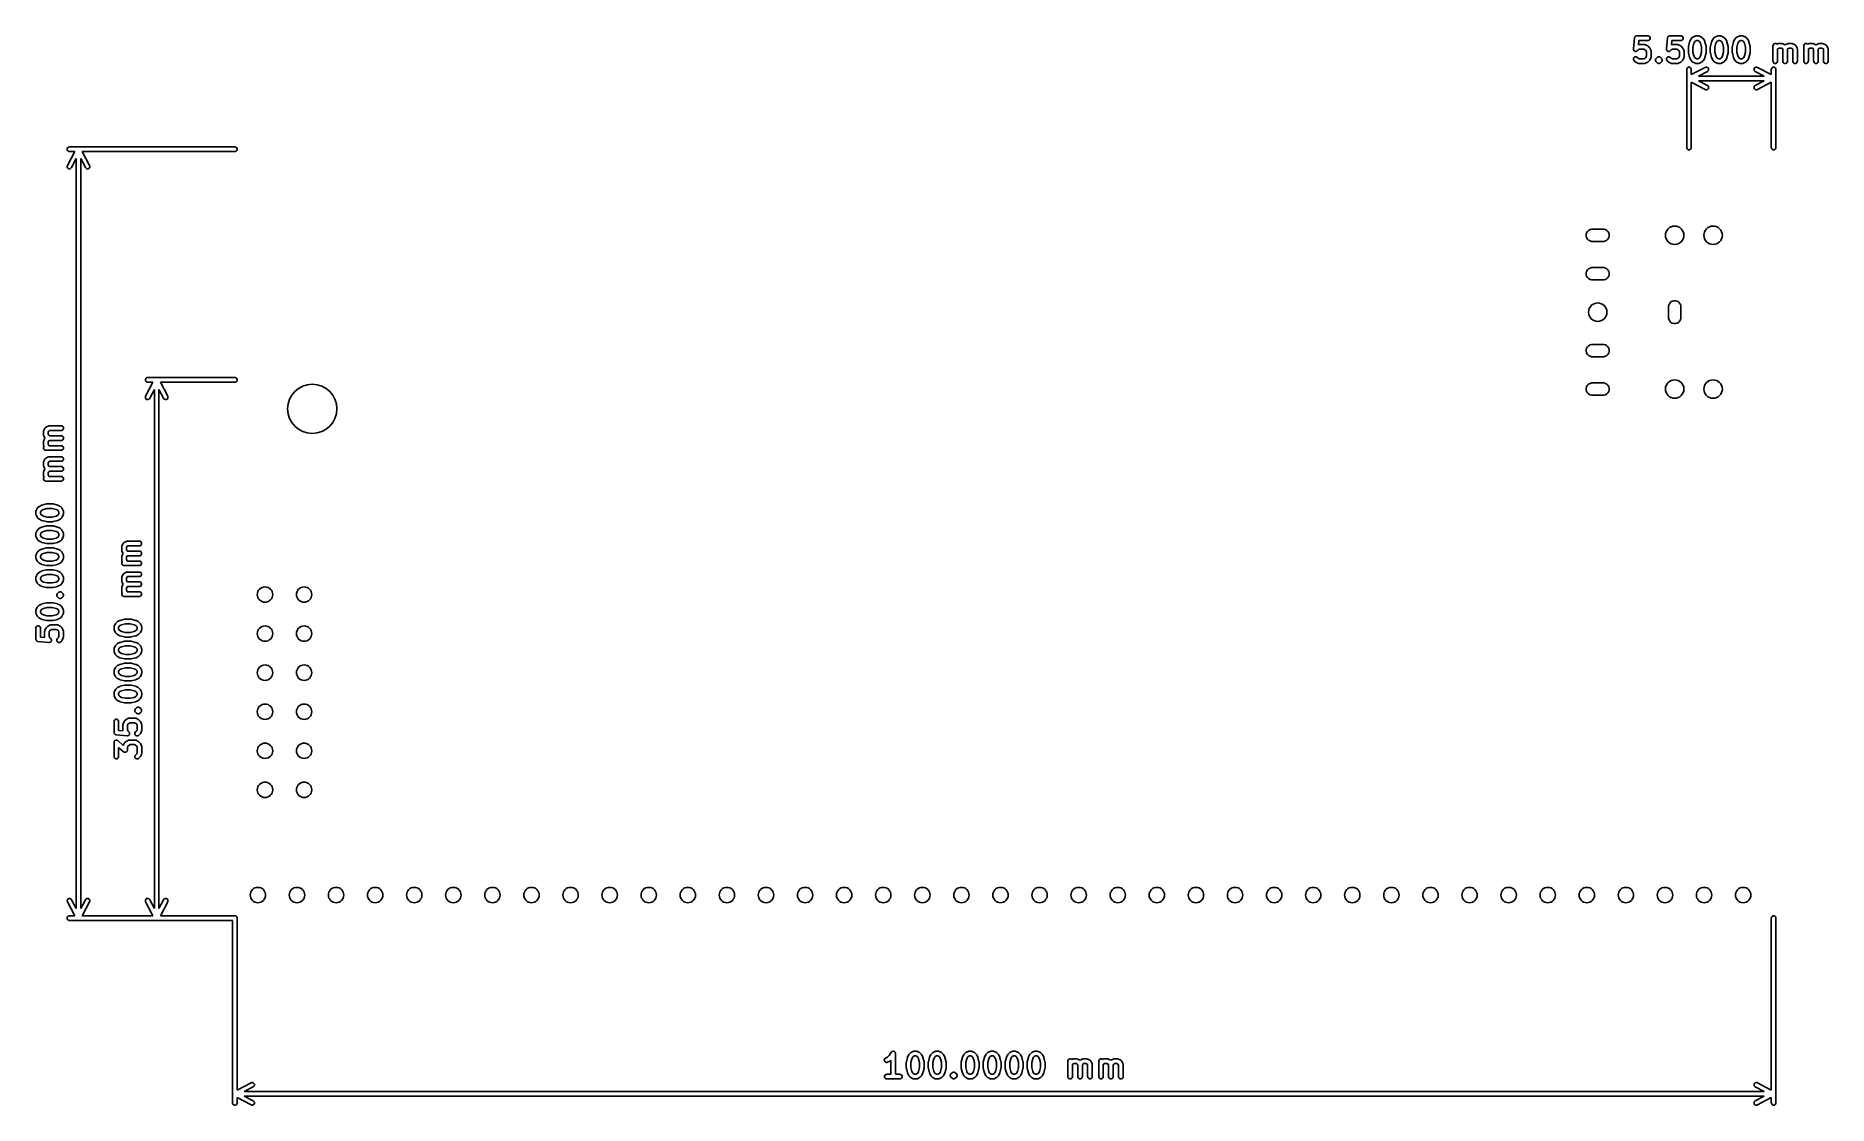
# Model space of a CAD drawing. Extents: x 1.87 to 6.46, y -6.96 to -4.22.
import ezdxf

# ---------------------------------------------------------------- set-up
doc = ezdxf.new("R2010")
doc.units = 0
doc.header["$MEASUREMENT"] = 0
doc.layers.add('BLACK', color=7, linetype='CONTINUOUS')

msp = doc.modelspace()

# ---------------------------------------------------------------- linework, layer by layer
at = {"layer": 'BLACK', "linetype": 'CONTINUOUS'}
for p, q in [((5.9649, -4.2191), (5.9655, -4.2185)), ((5.9655, -4.2185), (5.9658, -4.2184)), ((5.9658, -4.2184), (5.966, -4.2182)), ((5.966, -4.2182), (5.9668, -4.2179)), ((5.9668, -4.2179), (5.9676, -4.2176)), ((5.9676, -4.2176), (5.9681, -4.2176)), ((5.9681, -4.2176), (5.9682, -4.2175)), ((5.9682, -4.2175), (5.9684, -4.2175)), ((5.9684, -4.2175), (5.9688, -4.2175)), ((5.9688, -4.2175), (5.9969, -4.2175)), ((5.9969, -4.2175), (5.9981, -4.2176)), ((5.9981, -4.2176), (6.0002, -4.2185)), ((6.0002, -4.2185), (6.0018, -4.2201)), ((6.0493, -4.2191), (6.0499, -4.2185)), ((6.0499, -4.2185), (6.0501, -4.2184)), ((6.0501, -4.2184), (6.0504, -4.2182)), ((6.0504, -4.2182), (6.0512, -4.2179)), ((6.0512, -4.2179), (6.052, -4.2176)), ((6.052, -4.2176), (6.0524, -4.2176)), ((6.0524, -4.2176), (6.0526, -4.2175)), ((6.0526, -4.2175), (6.0527, -4.2175)), ((6.0527, -4.2175), (6.0531, -4.2175)), ((6.0531, -4.2175), (6.0813, -4.2175)), ((6.0813, -4.2175), (6.0824, -4.2176)), ((6.0824, -4.2176), (6.0846, -4.2185)), ((6.0846, -4.2185), (6.0862, -4.2201)), ((6.1124, -4.2209), (6.118, -4.2181)), ((6.118, -4.2181), (6.1191, -4.2177)), ((6.1191, -4.2177), (6.1193, -4.2177)), ((6.1193, -4.2177), (6.1195, -4.2176)), ((6.1195, -4.2176), (6.1206, -4.2175)), ((6.1206, -4.2175), (6.1263, -4.2175)), ((6.1263, -4.2175), (6.1274, -4.2176)), ((6.1274, -4.2176), (6.1276, -4.2177)), ((6.1276, -4.2177), (6.1278, -4.2177)), ((6.1278, -4.2177), (6.1289, -4.2181)), ((6.1289, -4.2181), (6.1345, -4.2209)), ((6.1686, -4.2209), (6.1742, -4.2181)), ((6.1742, -4.2181), (6.1753, -4.2177)), ((6.1753, -4.2177), (6.1755, -4.2177)), ((6.1755, -4.2177), (6.1757, -4.2176)), ((6.1757, -4.2176), (6.1769, -4.2175)), ((6.1769, -4.2175), (6.1825, -4.2175)), ((6.1825, -4.2175), (6.1837, -4.2176)), ((6.1837, -4.2176), (6.1839, -4.2177)), ((6.1839, -4.2177), (6.1841, -4.2177)), ((6.1841, -4.2177), (6.1851, -4.2181)), ((6.1851, -4.2181), (6.1908, -4.2209)), ((6.2249, -4.2209), (6.2305, -4.2181)), ((6.2305, -4.2181), (6.2316, -4.2177)), ((6.2316, -4.2177), (6.2318, -4.2177)), ((6.2318, -4.2177), (6.232, -4.2176)), ((6.232, -4.2176), (6.2331, -4.2175)), ((6.2331, -4.2175), (6.2388, -4.2175)), ((6.2388, -4.2175), (6.2399, -4.2176)), ((6.2399, -4.2176), (6.2401, -4.2177)), ((6.2401, -4.2177), (6.2403, -4.2177)), ((6.2403, -4.2177), (6.2414, -4.2181)), ((6.2414, -4.2181), (6.247, -4.2209)), ((5.9601, -4.2509), (5.9629, -4.2228)), ((5.9601, -4.2521), (5.9601, -4.2509)), ((5.9602, -4.2524), (5.9601, -4.2521)), ((5.9602, -4.2527), (5.9602, -4.2524)), ((5.9605, -4.2535), (5.9602, -4.2527)), ((5.9608, -4.2543), (5.9605, -4.2535)), ((5.9609, -4.2545), (5.9608, -4.2543)), ((5.9611, -4.2548), (5.9609, -4.2545)), ((5.9617, -4.2554), (5.9611, -4.2548)), ((5.9622, -4.2561), (5.9617, -4.2554)), ((5.9625, -4.2562), (5.9622, -4.2561)), ((5.9627, -4.2564), (5.9625, -4.2562)), ((5.9635, -4.2568), (5.9627, -4.2564)), ((5.9629, -4.2228), (5.963, -4.2224)), ((5.963, -4.2221), (5.9631, -4.2217)), ((5.963, -4.2223), (5.963, -4.2221)), ((5.963, -4.2224), (5.963, -4.2223)), ((5.9631, -4.2217), (5.9635, -4.2209)), ((5.9635, -4.2209), (5.9639, -4.2201)), ((5.9643, -4.2572), (5.9635, -4.2568)), ((5.9639, -4.2201), (5.9641, -4.2199)), ((5.9641, -4.2199), (5.9642, -4.2197)), ((5.9642, -4.2197), (5.9649, -4.2191)), ((5.9645, -4.2572), (5.9643, -4.2572)), ((5.9648, -4.2573), (5.9645, -4.2572)), ((5.9657, -4.2573), (5.9648, -4.2573)), ((5.9665, -4.2574), (5.9657, -4.2573)), ((5.9668, -4.2573), (5.9665, -4.2574)), ((5.9671, -4.2573), (5.9668, -4.2573)), ((5.9679, -4.257), (5.9671, -4.2573)), ((5.9687, -4.2567), (5.9679, -4.257)), ((5.969, -4.2565), (5.9687, -4.2567)), ((5.9693, -4.2564), (5.969, -4.2565)), ((5.9701, -4.2557), (5.9693, -4.2564)), ((5.9723, -4.2536), (5.9701, -4.2557)), ((5.9758, -4.2518), (5.9723, -4.2536)), ((5.9741, -4.2293), (5.973, -4.2402)), ((5.973, -4.2402), (5.9731, -4.2402)), ((5.9731, -4.2402), (5.9733, -4.2401)), ((5.9733, -4.2401), (5.9744, -4.24)), ((5.9969, -4.2293), (5.9741, -4.2293)), ((5.9744, -4.24), (5.9885, -4.24)), ((5.9871, -4.2518), (5.9758, -4.2518)), ((5.9906, -4.2536), (5.9871, -4.2518)), ((5.9885, -4.24), (5.9896, -4.2401)), ((5.9896, -4.2401), (5.9898, -4.2402)), ((5.9898, -4.2402), (5.99, -4.2402)), ((5.99, -4.2402), (5.9911, -4.2406)), ((5.9921, -4.255), (5.9906, -4.2536)), ((5.9911, -4.2406), (5.9967, -4.2434)), ((5.9938, -4.2585), (5.9921, -4.255)), ((5.9938, -4.2698), (5.9938, -4.2585)), ((5.9967, -4.2434), (5.9972, -4.2437)), ((5.9981, -4.2292), (5.9969, -4.2293)), ((5.9972, -4.2437), (5.9974, -4.2438)), ((5.9974, -4.2438), (5.9975, -4.2439)), ((5.9975, -4.2439), (5.9977, -4.244)), ((5.9977, -4.244), (5.9978, -4.2442)), ((5.9978, -4.2442), (5.9983, -4.2445)), ((6.0002, -4.2283), (5.9981, -4.2292)), ((5.9983, -4.2445), (6.0011, -4.2473)), ((6.0018, -4.2267), (6.0002, -4.2283)), ((6.0011, -4.2473), (6.0015, -4.2478)), ((6.0015, -4.2478), (6.0016, -4.2479)), ((6.0016, -4.2479), (6.0017, -4.2481)), ((6.0017, -4.2481), (6.0018, -4.2482)), ((6.0018, -4.2201), (6.0027, -4.2223)), ((6.0027, -4.2246), (6.0018, -4.2267)), ((6.0018, -4.2482), (6.0019, -4.2484)), ((6.0019, -4.2484), (6.0022, -4.2489)), ((6.0022, -4.2489), (6.005, -4.2545)), ((6.0027, -4.2223), (6.0027, -4.2246)), ((6.005, -4.2545), (6.0054, -4.2556)), ((6.0054, -4.2556), (6.0054, -4.2558)), ((6.0054, -4.2558), (6.0055, -4.256)), ((6.0055, -4.256), (6.0056, -4.2571)), ((6.0056, -4.2571), (6.0056, -4.2712)), ((6.0445, -4.2509), (6.0473, -4.2228)), ((6.0445, -4.2521), (6.0445, -4.2509)), ((6.0445, -4.2524), (6.0445, -4.2521)), ((6.0445, -4.2527), (6.0445, -4.2524)), ((6.0449, -4.2535), (6.0445, -4.2527)), ((6.0451, -4.2543), (6.0449, -4.2535)), ((6.0453, -4.2545), (6.0451, -4.2543)), ((6.0454, -4.2548), (6.0453, -4.2545)), ((6.046, -4.2554), (6.0454, -4.2548)), ((6.0466, -4.2561), (6.046, -4.2554)), ((6.0468, -4.2562), (6.0466, -4.2561)), ((6.0471, -4.2564), (6.0468, -4.2562)), ((6.0479, -4.2568), (6.0471, -4.2564)), ((6.0473, -4.2228), (6.0474, -4.2224)), ((6.0474, -4.2221), (6.0475, -4.2217)), ((6.0474, -4.2223), (6.0474, -4.2221)), ((6.0474, -4.2224), (6.0474, -4.2223)), ((6.0475, -4.2217), (6.0479, -4.2209)), ((6.0479, -4.2209), (6.0482, -4.2201)), ((6.0486, -4.2572), (6.0479, -4.2568)), ((6.0482, -4.2201), (6.0484, -4.2199)), ((6.0484, -4.2199), (6.0486, -4.2197)), ((6.0486, -4.2197), (6.0493, -4.2191)), ((6.0489, -4.2572), (6.0486, -4.2572)), ((6.0492, -4.2573), (6.0489, -4.2572)), ((6.05, -4.2573), (6.0492, -4.2573)), ((6.0509, -4.2574), (6.05, -4.2573)), ((6.0512, -4.2573), (6.0509, -4.2574)), ((6.0515, -4.2573), (6.0512, -4.2573)), ((6.0523, -4.257), (6.0515, -4.2573)), ((6.0531, -4.2567), (6.0523, -4.257)), ((6.0533, -4.2565), (6.0531, -4.2567)), ((6.0536, -4.2564), (6.0533, -4.2565)), ((6.0545, -4.2557), (6.0536, -4.2564)), ((6.0566, -4.2536), (6.0545, -4.2557)), ((6.0602, -4.2518), (6.0566, -4.2536)), ((6.0585, -4.2293), (6.0574, -4.2402)), ((6.0574, -4.2402), (6.0576, -4.2401)), ((6.0574, -4.2402), (6.0574, -4.2402)), ((6.0576, -4.2401), (6.0588, -4.24)), ((6.0813, -4.2293), (6.0585, -4.2293)), ((6.0588, -4.24), (6.0728, -4.24)), ((6.0714, -4.2518), (6.0602, -4.2518)), ((6.075, -4.2536), (6.0714, -4.2518)), ((6.0728, -4.24), (6.074, -4.2401)), ((6.074, -4.2401), (6.0742, -4.2402)), ((6.0742, -4.2402), (6.0744, -4.2402)), ((6.0744, -4.2402), (6.0755, -4.2406)), ((6.0764, -4.255), (6.075, -4.2536)), ((6.0755, -4.2406), (6.0811, -4.2434)), ((6.0782, -4.2585), (6.0764, -4.255)), ((6.0782, -4.2698), (6.0782, -4.2585)), ((6.0811, -4.2434), (6.0816, -4.2437)), ((6.0824, -4.2292), (6.0813, -4.2293)), ((6.0816, -4.2437), (6.0817, -4.2438)), ((6.0817, -4.2438), (6.0819, -4.2439)), ((6.0819, -4.2439), (6.0821, -4.244)), ((6.0821, -4.244), (6.0822, -4.2442)), ((6.0822, -4.2442), (6.0826, -4.2445)), ((6.0846, -4.2283), (6.0824, -4.2292)), ((6.0826, -4.2445), (6.0854, -4.2473)), ((6.0862, -4.2267), (6.0846, -4.2283)), ((6.0854, -4.2473), (6.0858, -4.2478)), ((6.0858, -4.2478), (6.0859, -4.2479)), ((6.0859, -4.2479), (6.086, -4.2481)), ((6.086, -4.2481), (6.0862, -4.2482)), ((6.0862, -4.2201), (6.0871, -4.2223)), ((6.0871, -4.2246), (6.0862, -4.2267)), ((6.0862, -4.2482), (6.0862, -4.2484)), ((6.0862, -4.2484), (6.0866, -4.2489)), ((6.0866, -4.2489), (6.0894, -4.2545)), ((6.0871, -4.2223), (6.0871, -4.2246)), ((6.0894, -4.2545), (6.0898, -4.2556)), ((6.0898, -4.2556), (6.0898, -4.2558)), ((6.0898, -4.2558), (6.0899, -4.256)), ((6.0899, -4.256), (6.09, -4.2571)), ((6.09, -4.2571), (6.09, -4.2712)), ((6.1007, -4.2452), (6.1008, -4.2447)), ((6.1007, -4.2456), (6.1007, -4.2452)), ((6.1007, -4.2457), (6.1007, -4.2456)), ((6.1007, -4.2459), (6.1007, -4.2457)), ((6.1007, -4.26), (6.1007, -4.2459)), ((6.1007, -4.2602), (6.1007, -4.26)), ((6.1007, -4.2607), (6.1007, -4.2602)), ((6.1007, -4.2602), (6.1007, -4.2602)), ((6.1008, -4.2611), (6.1007, -4.2607)), ((6.1008, -4.2447), (6.1009, -4.2445)), ((6.1008, -4.2447), (6.1008, -4.2447)), ((6.1008, -4.2612), (6.1008, -4.2611)), ((6.1009, -4.2614), (6.1008, -4.2612)), ((6.1009, -4.2445), (6.1037, -4.2332)), ((6.1037, -4.2726), (6.1009, -4.2614)), ((6.1037, -4.2331), (6.1039, -4.2326)), ((6.1037, -4.2332), (6.1037, -4.2331)), ((6.1037, -4.2331), (6.1037, -4.2331)), ((6.1039, -4.2326), (6.1041, -4.2321)), ((6.1041, -4.232), (6.1069, -4.2264)), ((6.1041, -4.2321), (6.1041, -4.232)), ((6.1041, -4.2321), (6.1041, -4.2321)), ((6.1069, -4.2264), (6.1072, -4.2259)), ((6.1072, -4.2259), (6.1073, -4.2257)), ((6.1073, -4.2257), (6.1074, -4.2256)), ((6.1074, -4.2256), (6.1075, -4.2254)), ((6.1075, -4.2254), (6.1077, -4.2253)), ((6.1077, -4.2253), (6.108, -4.2249)), ((6.108, -4.2249), (6.1108, -4.222)), ((6.1108, -4.222), (6.1113, -4.2217)), ((6.1113, -4.2217), (6.1114, -4.2216)), ((6.1114, -4.2216), (6.1116, -4.2214)), ((6.1116, -4.2214), (6.1117, -4.2213)), ((6.1117, -4.2213), (6.1119, -4.2212)), ((6.1119, -4.2212), (6.1124, -4.2209)), ((6.115, -4.2367), (6.1125, -4.2466)), ((6.1125, -4.2466), (6.1125, -4.2592)), ((6.1125, -4.2592), (6.115, -4.2691)), ((6.1171, -4.2325), (6.115, -4.2367)), ((6.1185, -4.2311), (6.1171, -4.2325)), ((6.122, -4.2293), (6.1185, -4.2311)), ((6.1249, -4.2293), (6.122, -4.2293)), ((6.1284, -4.2311), (6.1249, -4.2293)), ((6.1298, -4.2325), (6.1284, -4.2311)), ((6.1319, -4.2367), (6.1298, -4.2325)), ((6.1344, -4.2466), (6.1319, -4.2367)), ((6.1319, -4.2691), (6.1344, -4.2592)), ((6.1344, -4.2592), (6.1344, -4.2466)), ((6.1345, -4.2209), (6.135, -4.2212)), ((6.135, -4.2212), (6.1352, -4.2213)), ((6.1352, -4.2213), (6.1353, -4.2214)), ((6.1353, -4.2214), (6.1355, -4.2216)), ((6.1355, -4.2216), (6.1356, -4.2217)), ((6.1356, -4.2217), (6.1361, -4.222)), ((6.1361, -4.222), (6.1389, -4.2249)), ((6.1389, -4.2249), (6.1392, -4.2253)), ((6.1392, -4.2253), (6.1394, -4.2254)), ((6.1394, -4.2254), (6.1395, -4.2256)), ((6.1395, -4.2256), (6.1396, -4.2257)), ((6.1396, -4.2257), (6.1397, -4.2259)), ((6.1397, -4.2259), (6.14, -4.2264)), ((6.14, -4.2264), (6.1428, -4.232)), ((6.1428, -4.232), (6.1428, -4.2321)), ((6.1428, -4.2321), (6.1429, -4.2321)), ((6.1429, -4.2321), (6.143, -4.2326)), ((6.143, -4.2326), (6.1432, -4.2331)), ((6.1432, -4.2331), (6.1432, -4.2331)), ((6.1432, -4.2331), (6.1432, -4.2332)), ((6.1432, -4.2332), (6.1461, -4.2445)), ((6.1461, -4.2614), (6.1432, -4.2726)), ((6.1461, -4.2445), (6.1461, -4.2447)), ((6.1461, -4.2447), (6.1461, -4.2447)), ((6.1461, -4.2447), (6.1462, -4.2452)), ((6.1462, -4.2607), (6.1461, -4.2611)), ((6.1461, -4.2611), (6.1461, -4.2612)), ((6.1461, -4.2612), (6.1461, -4.2614)), ((6.1462, -4.2452), (6.1462, -4.2456)), ((6.1462, -4.2456), (6.1462, -4.2457)), ((6.1462, -4.2457), (6.1462, -4.2459)), ((6.1462, -4.2459), (6.1462, -4.26)), ((6.1462, -4.26), (6.1462, -4.2602)), ((6.1462, -4.2602), (6.1462, -4.2602)), ((6.1462, -4.2602), (6.1462, -4.2607)), ((6.1569, -4.2456), (6.157, -4.2452)), ((6.1569, -4.2457), (6.1569, -4.2456)), ((6.1569, -4.2459), (6.1569, -4.2457)), ((6.1569, -4.26), (6.1569, -4.2459)), ((6.1569, -4.2602), (6.1569, -4.26)), ((6.157, -4.2607), (6.1569, -4.2602)), ((6.1569, -4.2602), (6.1569, -4.2602)), ((6.157, -4.2452), (6.157, -4.2447)), ((6.157, -4.2447), (6.1571, -4.2447)), ((6.157, -4.2611), (6.157, -4.2607)), ((6.1571, -4.2612), (6.157, -4.2611)), ((6.1571, -4.2445), (6.1599, -4.2332)), ((6.1571, -4.2447), (6.1571, -4.2445)), ((6.1571, -4.2614), (6.1571, -4.2612)), ((6.1599, -4.2726), (6.1571, -4.2614)), ((6.1599, -4.2331), (6.1601, -4.2326)), ((6.1599, -4.2332), (6.1599, -4.2331)), ((6.1599, -4.2331), (6.1599, -4.2331)), ((6.1601, -4.2326), (6.1603, -4.2321)), ((6.1603, -4.2321), (6.1604, -4.232)), ((6.1603, -4.2321), (6.1603, -4.2321)), ((6.1604, -4.232), (6.1632, -4.2264)), ((6.1632, -4.2264), (6.1635, -4.2259)), ((6.1635, -4.2257), (6.1637, -4.2256)), ((6.1635, -4.2259), (6.1635, -4.2257)), ((6.1637, -4.2256), (6.1638, -4.2254)), ((6.1638, -4.2254), (6.1639, -4.2253)), ((6.1639, -4.2253), (6.1643, -4.2249)), ((6.1643, -4.2249), (6.1671, -4.222)), ((6.1671, -4.222), (6.1675, -4.2217)), ((6.1675, -4.2217), (6.1676, -4.2216)), ((6.1676, -4.2216), (6.1678, -4.2214)), ((6.1678, -4.2214), (6.168, -4.2213)), ((6.168, -4.2213), (6.1681, -4.2212)), ((6.1681, -4.2212), (6.1686, -4.2209)), ((6.1712, -4.2367), (6.1687, -4.2466)), ((6.1687, -4.2466), (6.1687, -4.2592)), ((6.1687, -4.2592), (6.1712, -4.2691)), ((6.1733, -4.2325), (6.1712, -4.2367)), ((6.1748, -4.2311), (6.1733, -4.2325)), ((6.1783, -4.2293), (6.1748, -4.2311)), ((6.1811, -4.2293), (6.1783, -4.2293)), ((6.1846, -4.2311), (6.1811, -4.2293)), ((6.1861, -4.2325), (6.1846, -4.2311)), ((6.1882, -4.2367), (6.1861, -4.2325)), ((6.1907, -4.2466), (6.1882, -4.2367)), ((6.1882, -4.2691), (6.1907, -4.2592)), ((6.1907, -4.2592), (6.1907, -4.2466)), ((6.1908, -4.2209), (6.1913, -4.2212)), ((6.1913, -4.2212), (6.1914, -4.2213)), ((6.1914, -4.2213), (6.1916, -4.2214)), ((6.1916, -4.2214), (6.1918, -4.2216)), ((6.1918, -4.2216), (6.1919, -4.2217)), ((6.1919, -4.2217), (6.1923, -4.222)), ((6.1923, -4.222), (6.1951, -4.2249)), ((6.1951, -4.2249), (6.1955, -4.2253)), ((6.1955, -4.2253), (6.1956, -4.2254)), ((6.1956, -4.2254), (6.1957, -4.2256)), ((6.1957, -4.2256), (6.1959, -4.2257)), ((6.1959, -4.2257), (6.1959, -4.2259)), ((6.1959, -4.2259), (6.1962, -4.2264)), ((6.1962, -4.2264), (6.199, -4.232)), ((6.199, -4.232), (6.1991, -4.2321)), ((6.1991, -4.2321), (6.1991, -4.2321)), ((6.1991, -4.2321), (6.1993, -4.2326)), ((6.1993, -4.2326), (6.1995, -4.2331)), ((6.1995, -4.2331), (6.1995, -4.2331)), ((6.1995, -4.2331), (6.1995, -4.2332)), ((6.1995, -4.2332), (6.2023, -4.2445)), ((6.2023, -4.2614), (6.1995, -4.2726)), ((6.2023, -4.2445), (6.2023, -4.2447)), ((6.2023, -4.2447), (6.2024, -4.2447)), ((6.2024, -4.2611), (6.2023, -4.2612)), ((6.2023, -4.2612), (6.2023, -4.2614)), ((6.2024, -4.2447), (6.2024, -4.2452)), ((6.2024, -4.2452), (6.2025, -4.2456)), ((6.2025, -4.2602), (6.2024, -4.2607)), ((6.2024, -4.2607), (6.2024, -4.2611)), ((6.2025, -4.2456), (6.2025, -4.2457)), ((6.2025, -4.2457), (6.2025, -4.2459)), ((6.2025, -4.2459), (6.2025, -4.26)), ((6.2025, -4.26), (6.2025, -4.2602)), ((6.2025, -4.2602), (6.2025, -4.2602)), ((6.2132, -4.2452), (6.2133, -4.2447)), ((6.2132, -4.2456), (6.2132, -4.2452)), ((6.2132, -4.2457), (6.2132, -4.2456)), ((6.2132, -4.2459), (6.2132, -4.2457)), ((6.2132, -4.26), (6.2132, -4.2459)), ((6.2132, -4.2602), (6.2132, -4.26)), ((6.2132, -4.2607), (6.2132, -4.2602)), ((6.2132, -4.2602), (6.2132, -4.2602)), ((6.2133, -4.2611), (6.2132, -4.2607)), ((6.2133, -4.2445), (6.2161, -4.2332)), ((6.2133, -4.2447), (6.2133, -4.2445)), ((6.2133, -4.2447), (6.2133, -4.2447)), ((6.2133, -4.2612), (6.2133, -4.2611)), ((6.2133, -4.2614), (6.2133, -4.2612)), ((6.2161, -4.2726), (6.2133, -4.2614)), ((6.2161, -4.2332), (6.2162, -4.2331)), ((6.2162, -4.2331), (6.2164, -4.2326)), ((6.2162, -4.2331), (6.2162, -4.2331)), ((6.2164, -4.2326), (6.2165, -4.2321)), ((6.2165, -4.2321), (6.2166, -4.2321)), ((6.2166, -4.232), (6.2194, -4.2264)), ((6.2166, -4.2321), (6.2166, -4.232)), ((6.2194, -4.2264), (6.2197, -4.2259)), ((6.2197, -4.2259), (6.2198, -4.2257)), ((6.2198, -4.2257), (6.2199, -4.2256)), ((6.2199, -4.2256), (6.22, -4.2254)), ((6.22, -4.2254), (6.2201, -4.2253)), ((6.2201, -4.2253), (6.2205, -4.2249)), ((6.2205, -4.2249), (6.2233, -4.222)), ((6.2233, -4.222), (6.2238, -4.2217)), ((6.2238, -4.2217), (6.2239, -4.2216)), ((6.2239, -4.2216), (6.2241, -4.2214)), ((6.2241, -4.2214), (6.2242, -4.2213)), ((6.2242, -4.2213), (6.2244, -4.2212)), ((6.2244, -4.2212), (6.2249, -4.2209)), ((6.2275, -4.2367), (6.225, -4.2466)), ((6.225, -4.2466), (6.225, -4.2592)), ((6.225, -4.2592), (6.2275, -4.2691)), ((6.2295, -4.2325), (6.2275, -4.2367)), ((6.231, -4.2311), (6.2295, -4.2325)), ((6.2345, -4.2293), (6.231, -4.2311)), ((6.2374, -4.2293), (6.2345, -4.2293)), ((6.2409, -4.2311), (6.2374, -4.2293)), ((6.2423, -4.2325), (6.2409, -4.2311)), ((6.2444, -4.2367), (6.2423, -4.2325)), ((6.2469, -4.2466), (6.2444, -4.2367)), ((6.2444, -4.2691), (6.2469, -4.2592)), ((6.2469, -4.2592), (6.2469, -4.2466)), ((6.247, -4.2209), (6.2475, -4.2212)), ((6.2475, -4.2212), (6.2477, -4.2213)), ((6.2477, -4.2213), (6.2478, -4.2214)), ((6.2478, -4.2214), (6.248, -4.2216)), ((6.248, -4.2216), (6.2481, -4.2217)), ((6.2481, -4.2217), (6.2486, -4.222)), ((6.2486, -4.222), (6.2514, -4.2249)), ((6.2514, -4.2249), (6.2517, -4.2253)), ((6.2517, -4.2253), (6.2519, -4.2254)), ((6.2519, -4.2254), (6.252, -4.2256)), ((6.252, -4.2256), (6.2521, -4.2257)), ((6.2521, -4.2257), (6.2522, -4.2259)), ((6.2522, -4.2259), (6.2525, -4.2264)), ((6.2525, -4.2264), (6.2553, -4.232)), ((6.2553, -4.232), (6.2553, -4.2321)), ((6.2553, -4.2321), (6.2553, -4.2321)), ((6.2553, -4.2321), (6.2555, -4.2326)), ((6.2555, -4.2326), (6.2557, -4.2331)), ((6.2557, -4.2331), (6.2557, -4.2331)), ((6.2557, -4.2331), (6.2557, -4.2332)), ((6.2557, -4.2332), (6.2585, -4.2445)), ((6.2585, -4.2614), (6.2557, -4.2726)), ((6.2585, -4.2445), (6.2586, -4.2447)), ((6.2586, -4.2612), (6.2585, -4.2614)), ((6.2586, -4.2447), (6.2586, -4.2447)), ((6.2586, -4.2447), (6.2586, -4.2452)), ((6.2586, -4.2452), (6.2587, -4.2456)), ((6.2587, -4.2602), (6.2586, -4.2607)), ((6.2586, -4.2607), (6.2586, -4.2611)), ((6.2586, -4.2611), (6.2586, -4.2612)), ((6.2587, -4.2456), (6.2587, -4.2457)), ((6.2587, -4.2457), (6.2587, -4.2459)), ((6.2587, -4.2459), (6.2587, -4.26)), ((6.2587, -4.26), (6.2587, -4.2602)), ((6.2587, -4.2602), (6.2587, -4.2602)), ((6.3172, -4.2431), (6.3173, -4.2419)), ((6.3172, -4.2825), (6.3172, -4.2431)), ((6.3173, -4.2419), (6.3182, -4.2398)), ((6.3182, -4.2398), (6.3198, -4.2382)), ((6.3198, -4.2382), (6.322, -4.2373)), ((6.322, -4.2373), (6.3243, -4.2373)), ((6.3243, -4.2373), (6.3264, -4.2382)), ((6.3264, -4.2382), (6.327, -4.2388)), ((6.327, -4.2388), (6.3289, -4.2378)), ((6.3289, -4.2378), (6.33, -4.2374)), ((6.3294, -4.2508), (6.329, -4.2512)), ((6.329, -4.2512), (6.329, -4.2825)), ((6.3329, -4.249), (6.3294, -4.2508)), ((6.33, -4.2374), (6.3302, -4.2374)), ((6.3302, -4.2374), (6.3304, -4.2373)), ((6.3304, -4.2373), (6.3316, -4.2372)), ((6.3316, -4.2372), (6.34, -4.2372)), ((6.3386, -4.249), (6.3329, -4.249)), ((6.3412, -4.2503), (6.3386, -4.249)), ((6.34, -4.2372), (6.3411, -4.2373)), ((6.3411, -4.2373), (6.3413, -4.2374)), ((6.3425, -4.2529), (6.3412, -4.2503)), ((6.3413, -4.2374), (6.3415, -4.2374)), ((6.3415, -4.2374), (6.3426, -4.2378)), ((6.3425, -4.2825), (6.3425, -4.2529)), ((6.3426, -4.2378), (6.3483, -4.2406)), ((6.3483, -4.2406), (6.3484, -4.2407)), ((6.3484, -4.2407), (6.3486, -4.2406)), ((6.3486, -4.2406), (6.3542, -4.2378)), ((6.3542, -4.2378), (6.3553, -4.2374)), ((6.3556, -4.2503), (6.3543, -4.2529)), ((6.3543, -4.2529), (6.3543, -4.2825)), ((6.3553, -4.2374), (6.3555, -4.2374)), ((6.3555, -4.2374), (6.3557, -4.2373)), ((6.3583, -4.249), (6.3556, -4.2503)), ((6.3557, -4.2373), (6.3569, -4.2372)), ((6.3569, -4.2372), (6.3653, -4.2372)), ((6.3639, -4.249), (6.3583, -4.249)), ((6.3665, -4.2503), (6.3639, -4.249)), ((6.3653, -4.2372), (6.3665, -4.2373)), ((6.3665, -4.2373), (6.3666, -4.2374)), ((6.3678, -4.2529), (6.3665, -4.2503)), ((6.3666, -4.2374), (6.3669, -4.2374)), ((6.3669, -4.2374), (6.3679, -4.2378)), ((6.3678, -4.2825), (6.3678, -4.2529)), ((6.3679, -4.2378), (6.3736, -4.2406)), ((6.3736, -4.2406), (6.3738, -4.2407)), ((6.3738, -4.2407), (6.3738, -4.2408)), ((6.3738, -4.2408), (6.374, -4.2409)), ((6.374, -4.2409), (6.3745, -4.2412)), ((6.3745, -4.2412), (6.375, -4.2418)), ((6.375, -4.2418), (6.3756, -4.2423)), ((6.3756, -4.2423), (6.376, -4.2429)), ((6.376, -4.2429), (6.3761, -4.243)), ((6.3761, -4.243), (6.3761, -4.2431)), ((6.3761, -4.2431), (6.3762, -4.2433)), ((6.3762, -4.2433), (6.379, -4.2489)), ((6.379, -4.2489), (6.3794, -4.25)), ((6.3794, -4.25), (6.3794, -4.2502)), ((6.3794, -4.2502), (6.3795, -4.2504)), ((6.3795, -4.2504), (6.3796, -4.2515)), ((6.3796, -4.2515), (6.3796, -4.2825)), ((6.396, -4.2431), (6.3961, -4.2419)), ((6.396, -4.2825), (6.396, -4.2431)), ((6.3961, -4.2419), (6.3969, -4.2398)), ((6.3969, -4.2398), (6.3986, -4.2382)), ((6.3986, -4.2382), (6.4007, -4.2373)), ((6.4007, -4.2373), (6.403, -4.2373)), ((6.403, -4.2373), (6.4051, -4.2382)), ((6.4051, -4.2382), (6.4057, -4.2388)), ((6.4057, -4.2388), (6.4077, -4.2378)), ((6.4077, -4.2378), (6.4087, -4.2374)), ((6.4082, -4.2508), (6.4078, -4.2512)), ((6.4078, -4.2512), (6.4078, -4.2825)), ((6.4117, -4.249), (6.4082, -4.2508)), ((6.4087, -4.2374), (6.4089, -4.2374)), ((6.4089, -4.2374), (6.4091, -4.2373)), ((6.4091, -4.2373), (6.4103, -4.2372)), ((6.4103, -4.2372), (6.4187, -4.2372)), ((6.4173, -4.249), (6.4117, -4.249)), ((6.42, -4.2503), (6.4173, -4.249)), ((6.4187, -4.2372), (6.4199, -4.2373)), ((6.4199, -4.2373), (6.4201, -4.2374)), ((6.4213, -4.2529), (6.42, -4.2503)), ((6.4201, -4.2374), (6.4203, -4.2374)), ((6.4203, -4.2374), (6.4214, -4.2378)), ((6.4213, -4.2825), (6.4213, -4.2529)), ((6.4214, -4.2378), (6.427, -4.2406)), ((6.427, -4.2406), (6.4272, -4.2407)), ((6.4272, -4.2407), (6.4273, -4.2406)), ((6.4273, -4.2406), (6.433, -4.2378)), ((6.433, -4.2378), (6.434, -4.2374)), ((6.4344, -4.2503), (6.4331, -4.2529)), ((6.4331, -4.2529), (6.4331, -4.2825)), ((6.434, -4.2374), (6.4343, -4.2374)), ((6.4343, -4.2374), (6.4344, -4.2373)), ((6.4344, -4.2373), (6.4356, -4.2372)), ((6.437, -4.249), (6.4344, -4.2503)), ((6.4356, -4.2372), (6.444, -4.2372)), ((6.4426, -4.249), (6.437, -4.249)), ((6.4453, -4.2503), (6.4426, -4.249)), ((6.444, -4.2372), (6.4452, -4.2373)), ((6.4452, -4.2373), (6.4454, -4.2374)), ((6.4466, -4.2529), (6.4453, -4.2503)), ((6.4454, -4.2374), (6.4456, -4.2374)), ((6.4456, -4.2374), (6.4467, -4.2378)), ((6.4466, -4.2825), (6.4466, -4.2529)), ((6.4467, -4.2378), (6.4523, -4.2406)), ((6.4523, -4.2406), (6.4525, -4.2407)), ((6.4525, -4.2407), (6.4526, -4.2408)), ((6.4526, -4.2408), (6.4527, -4.2409)), ((6.4527, -4.2409), (6.4533, -4.2412)), ((6.4533, -4.2412), (6.4538, -4.2418)), ((6.4538, -4.2418), (6.4543, -4.2423)), ((6.4543, -4.2423), (6.4547, -4.2429)), ((6.4547, -4.2429), (6.4548, -4.243)), ((6.4548, -4.243), (6.4548, -4.2431)), ((6.4548, -4.2431), (6.4549, -4.2433)), ((6.4549, -4.2433), (6.4578, -4.2489)), ((6.4578, -4.2489), (6.4582, -4.25)), ((6.4582, -4.25), (6.4582, -4.2502)), ((6.4582, -4.2502), (6.4583, -4.2504)), ((6.4583, -4.2504), (6.4584, -4.2515)), ((6.4584, -4.2515), (6.4584, -4.2825)), ((5.9602, -4.2757), (5.9611, -4.2736)), ((5.9602, -4.278), (5.9602, -4.2757)), ((5.9611, -4.2801), (5.9602, -4.278)), ((5.9611, -4.2736), (5.9627, -4.2719)), ((5.9618, -4.281), (5.9611, -4.2801)), ((5.9646, -4.2838), (5.9618, -4.281)), ((5.9627, -4.2719), (5.9648, -4.271)), ((5.9651, -4.2842), (5.9646, -4.2838)), ((5.9648, -4.271), (5.9671, -4.271)), ((5.9652, -4.2843), (5.9651, -4.2842)), ((5.9653, -4.2844), (5.9652, -4.2843)), ((5.9655, -4.2846), (5.9653, -4.2844)), ((5.9656, -4.2846), (5.9655, -4.2846)), ((5.9661, -4.2849), (5.9656, -4.2846)), ((5.9718, -4.2877), (5.9661, -4.2849)), ((5.9671, -4.271), (5.9693, -4.2719)), ((5.9693, -4.2719), (5.9701, -4.2727)), ((5.9701, -4.2727), (5.9723, -4.2748)), ((5.9728, -4.2882), (5.9718, -4.2877)), ((5.9723, -4.2748), (5.9758, -4.2766)), ((5.9731, -4.2882), (5.9728, -4.2882)), ((5.9733, -4.2883), (5.9731, -4.2882)), ((5.9744, -4.2884), (5.9733, -4.2883)), ((5.9885, -4.2884), (5.9744, -4.2884)), ((5.9758, -4.2766), (5.9871, -4.2766)), ((5.9871, -4.2766), (5.9906, -4.2748)), ((5.9896, -4.2883), (5.9885, -4.2884)), ((5.9898, -4.2882), (5.9896, -4.2883)), ((5.99, -4.2882), (5.9898, -4.2882)), ((5.9911, -4.2877), (5.99, -4.2882)), ((5.9906, -4.2748), (5.9921, -4.2733)), ((5.9967, -4.2849), (5.9911, -4.2877)), ((5.9921, -4.2733), (5.9938, -4.2698)), ((5.9972, -4.2846), (5.9967, -4.2849)), ((5.9974, -4.2846), (5.9972, -4.2846)), ((5.9975, -4.2844), (5.9974, -4.2846)), ((5.9977, -4.2843), (5.9975, -4.2844)), ((5.9978, -4.2842), (5.9977, -4.2843)), ((5.9983, -4.2838), (5.9978, -4.2842)), ((6.0011, -4.281), (5.9983, -4.2838)), ((6.0015, -4.2806), (6.0011, -4.281)), ((6.0016, -4.2805), (6.0015, -4.2806)), ((6.0017, -4.2803), (6.0016, -4.2805)), ((6.0018, -4.2801), (6.0017, -4.2803)), ((6.0019, -4.28), (6.0018, -4.2801)), ((6.0022, -4.2795), (6.0019, -4.28)), ((6.005, -4.2739), (6.0022, -4.2795)), ((6.0054, -4.2728), (6.005, -4.2739)), ((6.0055, -4.2724), (6.0054, -4.2726)), ((6.0054, -4.2726), (6.0054, -4.2728)), ((6.0056, -4.2712), (6.0055, -4.2724)), ((6.0164, -4.2785), (6.0165, -4.2783)), ((6.0164, -4.2808), (6.0164, -4.2785)), ((6.0165, -4.281), (6.0164, -4.2808)), ((6.0165, -4.2783), (6.0173, -4.2764)), ((6.0173, -4.2829), (6.0165, -4.281)), ((6.0173, -4.2764), (6.018, -4.2755)), ((6.0173, -4.2764), (6.0173, -4.2764)), ((6.018, -4.2838), (6.0173, -4.2829)), ((6.018, -4.2755), (6.0209, -4.2727)), ((6.0209, -4.2866), (6.018, -4.2838)), ((6.0209, -4.2727), (6.0217, -4.2719)), ((6.0217, -4.2874), (6.0209, -4.2866)), ((6.0217, -4.2719), (6.023, -4.2714)), ((6.0217, -4.2719), (6.0217, -4.2719)), ((6.0226, -4.2877), (6.0217, -4.2874)), ((6.0239, -4.2883), (6.0226, -4.2877)), ((6.023, -4.2714), (6.0239, -4.271)), ((6.0239, -4.271), (6.0262, -4.271)), ((6.0262, -4.2883), (6.0239, -4.2883)), ((6.0262, -4.271), (6.0271, -4.2714)), ((6.0278, -4.2876), (6.0262, -4.2883)), ((6.0271, -4.2714), (6.0283, -4.2719)), ((6.0283, -4.2874), (6.0278, -4.2876)), ((6.0283, -4.2719), (6.0292, -4.2727)), ((6.0292, -4.2866), (6.0283, -4.2874)), ((6.0283, -4.2874), (6.0283, -4.2874)), ((6.0292, -4.2727), (6.032, -4.2755)), ((6.032, -4.2838), (6.0292, -4.2866)), ((6.032, -4.2755), (6.0328, -4.2764)), ((6.0328, -4.2829), (6.032, -4.2838)), ((6.0328, -4.2764), (6.0336, -4.2785)), ((6.0336, -4.2808), (6.0328, -4.2829)), ((6.0328, -4.2829), (6.0328, -4.2829)), ((6.0336, -4.2785), (6.0336, -4.2808)), ((6.0445, -4.2757), (6.0454, -4.2736)), ((6.0445, -4.278), (6.0445, -4.2757)), ((6.0454, -4.2801), (6.0445, -4.278)), ((6.0454, -4.2736), (6.0471, -4.2719)), ((6.0462, -4.281), (6.0454, -4.2801)), ((6.049, -4.2838), (6.0462, -4.281)), ((6.0471, -4.2719), (6.0492, -4.271)), ((6.0494, -4.2842), (6.049, -4.2838)), ((6.0492, -4.271), (6.0515, -4.271)), ((6.0495, -4.2843), (6.0494, -4.2842)), ((6.0497, -4.2844), (6.0495, -4.2843)), ((6.0499, -4.2846), (6.0497, -4.2844)), ((6.05, -4.2846), (6.0499, -4.2846)), ((6.0505, -4.2849), (6.05, -4.2846)), ((6.0561, -4.2877), (6.0505, -4.2849)), ((6.0515, -4.271), (6.0536, -4.2719)), ((6.0536, -4.2719), (6.0545, -4.2727)), ((6.0545, -4.2727), (6.0566, -4.2748)), ((6.0572, -4.2882), (6.0561, -4.2877)), ((6.0566, -4.2748), (6.0602, -4.2766)), ((6.0574, -4.2882), (6.0572, -4.2882)), ((6.0576, -4.2883), (6.0574, -4.2882)), ((6.0588, -4.2884), (6.0576, -4.2883)), ((6.0728, -4.2884), (6.0588, -4.2884)), ((6.0602, -4.2766), (6.0714, -4.2766)), ((6.0714, -4.2766), (6.075, -4.2748)), ((6.074, -4.2883), (6.0728, -4.2884)), ((6.0742, -4.2882), (6.074, -4.2883)), ((6.0744, -4.2882), (6.0742, -4.2882)), ((6.0755, -4.2877), (6.0744, -4.2882)), ((6.075, -4.2748), (6.0764, -4.2733)), ((6.0811, -4.2849), (6.0755, -4.2877)), ((6.0764, -4.2733), (6.0782, -4.2698)), ((6.0816, -4.2846), (6.0811, -4.2849)), ((6.0817, -4.2846), (6.0816, -4.2846)), ((6.0819, -4.2844), (6.0817, -4.2846)), ((6.0821, -4.2843), (6.0819, -4.2844)), ((6.0822, -4.2842), (6.0821, -4.2843)), ((6.0826, -4.2838), (6.0822, -4.2842)), ((6.0854, -4.281), (6.0826, -4.2838)), ((6.0858, -4.2806), (6.0854, -4.281)), ((6.0859, -4.2805), (6.0858, -4.2806)), ((6.086, -4.2803), (6.0859, -4.2805)), ((6.0862, -4.2801), (6.086, -4.2803)), ((6.0866, -4.2795), (6.0862, -4.28)), ((6.0862, -4.28), (6.0862, -4.2801)), ((6.0894, -4.2739), (6.0866, -4.2795)), ((6.0898, -4.2728), (6.0894, -4.2739)), ((6.0899, -4.2724), (6.0898, -4.2726)), ((6.0898, -4.2726), (6.0898, -4.2728)), ((6.09, -4.2712), (6.0899, -4.2724)), ((6.0965, -4.3035), (6.0966, -4.3024)), ((6.0965, -4.5038), (6.0965, -4.3035)), ((6.0966, -4.3024), (6.0975, -4.3003)), ((6.0975, -4.3003), (6.0991, -4.2986)), ((6.0991, -4.2986), (6.1012, -4.2977)), ((6.1012, -4.2977), (6.1035, -4.2977)), ((6.1035, -4.2977), (6.1056, -4.2986)), ((6.1037, -4.2727), (6.1037, -4.2726)), ((6.1037, -4.2728), (6.1037, -4.2727)), ((6.1039, -4.2732), (6.1037, -4.2728)), ((6.1041, -4.2737), (6.1039, -4.2732)), ((6.1041, -4.2738), (6.1041, -4.2737)), ((6.1041, -4.2739), (6.1041, -4.2738)), ((6.1069, -4.2795), (6.1041, -4.2739)), ((6.1056, -4.2986), (6.1073, -4.3003)), ((6.1072, -4.28), (6.1069, -4.2795)), ((6.1073, -4.2801), (6.1072, -4.28)), ((6.1074, -4.2803), (6.1073, -4.2801)), ((6.1073, -4.3003), (6.1082, -4.3024)), ((6.1075, -4.2805), (6.1074, -4.2803)), ((6.1077, -4.2806), (6.1075, -4.2805)), ((6.108, -4.281), (6.1077, -4.2806)), ((6.1108, -4.2838), (6.108, -4.281)), ((6.1082, -4.3024), (6.1083, -4.3035)), ((6.1083, -4.3169), (6.144, -4.2983)), ((6.1083, -4.3035), (6.1083, -4.3169)), ((6.1113, -4.2842), (6.1108, -4.2838)), ((6.1114, -4.2843), (6.1113, -4.2842)), ((6.1116, -4.2844), (6.1114, -4.2843)), ((6.1117, -4.2846), (6.1116, -4.2844)), ((6.1119, -4.2846), (6.1117, -4.2846)), ((6.1124, -4.2849), (6.1119, -4.2846)), ((6.118, -4.2877), (6.1124, -4.2849)), ((6.115, -4.2691), (6.1171, -4.2733)), ((6.1171, -4.2733), (6.1185, -4.2748)), ((6.1191, -4.2882), (6.118, -4.2877)), ((6.1185, -4.2748), (6.122, -4.2766)), ((6.1193, -4.2882), (6.1191, -4.2882)), ((6.1195, -4.2883), (6.1193, -4.2882)), ((6.1206, -4.2884), (6.1195, -4.2883)), ((6.1263, -4.2884), (6.1206, -4.2884)), ((6.122, -4.2766), (6.1249, -4.2766)), ((6.1249, -4.2766), (6.1284, -4.2748)), ((6.1274, -4.2883), (6.1263, -4.2884)), ((6.1494, -4.3088), (6.1265, -4.3207)), ((6.1276, -4.2882), (6.1274, -4.2883)), ((6.1278, -4.2882), (6.1276, -4.2882)), ((6.1289, -4.2877), (6.1278, -4.2882)), ((6.1284, -4.2748), (6.1298, -4.2733)), ((6.1345, -4.2849), (6.1289, -4.2877)), ((6.1298, -4.2733), (6.1319, -4.2691)), ((6.135, -4.2846), (6.1345, -4.2849)), ((6.1352, -4.2846), (6.135, -4.2846)), ((6.1353, -4.2844), (6.1352, -4.2846)), ((6.1355, -4.2843), (6.1353, -4.2844)), ((6.1356, -4.2842), (6.1355, -4.2843)), ((6.1361, -4.2838), (6.1356, -4.2842)), ((6.1389, -4.281), (6.1361, -4.2838)), ((6.1392, -4.2806), (6.1389, -4.281)), ((6.1394, -4.2805), (6.1392, -4.2806)), ((6.1395, -4.2803), (6.1394, -4.2805)), ((6.1396, -4.2801), (6.1395, -4.2803)), ((6.1397, -4.28), (6.1396, -4.2801)), ((6.14, -4.2795), (6.1397, -4.28)), ((6.1428, -4.2739), (6.14, -4.2795)), ((6.1429, -4.2737), (6.1428, -4.2738)), ((6.1428, -4.2738), (6.1428, -4.2739)), ((6.143, -4.2732), (6.1429, -4.2737)), ((6.1432, -4.2728), (6.143, -4.2732)), ((6.1432, -4.2726), (6.1432, -4.2727)), ((6.1432, -4.2727), (6.1432, -4.2728)), ((6.144, -4.2983), (6.1451, -4.2979)), ((6.1451, -4.2979), (6.1474, -4.2977)), ((6.1474, -4.2977), (6.1496, -4.2984)), ((6.1504, -4.3081), (6.1494, -4.3088)), ((6.1496, -4.2984), (6.1513, -4.2998)), ((6.1519, -4.3064), (6.1504, -4.3081)), ((6.1513, -4.2998), (6.1524, -4.3019)), ((6.1526, -4.3042), (6.1519, -4.3064)), ((6.1524, -4.3019), (6.1526, -4.3042)), ((6.1599, -4.2727), (6.1599, -4.2726)), ((6.1599, -4.2728), (6.1599, -4.2727)), ((6.1601, -4.2732), (6.1599, -4.2728)), ((6.1603, -4.2737), (6.1601, -4.2732)), ((6.1603, -4.2738), (6.1603, -4.2737)), ((6.1604, -4.2739), (6.1603, -4.2738)), ((6.1632, -4.2795), (6.1604, -4.2739)), ((6.1635, -4.28), (6.1632, -4.2795)), ((6.1635, -4.2801), (6.1635, -4.28)), ((6.1637, -4.2803), (6.1635, -4.2801)), ((6.1638, -4.2805), (6.1637, -4.2803)), ((6.1639, -4.2806), (6.1638, -4.2805)), ((6.1643, -4.281), (6.1639, -4.2806)), ((6.1671, -4.2838), (6.1643, -4.281)), ((6.1675, -4.2842), (6.1671, -4.2838)), ((6.1676, -4.2843), (6.1675, -4.2842)), ((6.1678, -4.2844), (6.1676, -4.2843)), ((6.168, -4.2846), (6.1678, -4.2844)), ((6.1681, -4.2846), (6.168, -4.2846)), ((6.1686, -4.2849), (6.1681, -4.2846)), ((6.1742, -4.2877), (6.1686, -4.2849)), ((6.1712, -4.2691), (6.1733, -4.2733)), ((6.1733, -4.2733), (6.1748, -4.2748)), ((6.1753, -4.2882), (6.1742, -4.2877)), ((6.1748, -4.2748), (6.1783, -4.2766)), ((6.1755, -4.2882), (6.1753, -4.2882)), ((6.1757, -4.2883), (6.1755, -4.2882)), ((6.1769, -4.2884), (6.1757, -4.2883)), ((6.1825, -4.2884), (6.1769, -4.2884)), ((6.1783, -4.2766), (6.1811, -4.2766)), ((6.1811, -4.2766), (6.1846, -4.2748)), ((6.1837, -4.2883), (6.1825, -4.2884)), ((6.1839, -4.2882), (6.1837, -4.2883)), ((6.1841, -4.2882), (6.1839, -4.2882)), ((6.1851, -4.2877), (6.1841, -4.2882)), ((6.1846, -4.2748), (6.1861, -4.2733)), ((6.1908, -4.2849), (6.1851, -4.2877)), ((6.1861, -4.2733), (6.1882, -4.2691)), ((6.1913, -4.2846), (6.1908, -4.2849)), ((6.1914, -4.2846), (6.1913, -4.2846)), ((6.1916, -4.2844), (6.1914, -4.2846)), ((6.1918, -4.2843), (6.1916, -4.2844)), ((6.1919, -4.2842), (6.1918, -4.2843)), ((6.1923, -4.2838), (6.1919, -4.2842)), ((6.1951, -4.281), (6.1923, -4.2838)), ((6.1955, -4.2806), (6.1951, -4.281)), ((6.1956, -4.2805), (6.1955, -4.2806)), ((6.1957, -4.2803), (6.1956, -4.2805)), ((6.1959, -4.2801), (6.1957, -4.2803)), ((6.1962, -4.2795), (6.1959, -4.28)), ((6.1959, -4.28), (6.1959, -4.2801)), ((6.199, -4.2739), (6.1962, -4.2795)), ((6.1991, -4.2738), (6.199, -4.2739)), ((6.1993, -4.2732), (6.1991, -4.2737)), ((6.1991, -4.2737), (6.1991, -4.2738)), ((6.1995, -4.2728), (6.1993, -4.2732)), ((6.1995, -4.2726), (6.1995, -4.2727)), ((6.1995, -4.2727), (6.1995, -4.2728)), ((6.2162, -4.2727), (6.2161, -4.2726)), ((6.2162, -4.2728), (6.2162, -4.2727)), ((6.2164, -4.2732), (6.2162, -4.2728)), ((6.2165, -4.2737), (6.2164, -4.2732)), ((6.2166, -4.2738), (6.2165, -4.2737)), ((6.2166, -4.2739), (6.2166, -4.2738)), ((6.2194, -4.2795), (6.2166, -4.2739)), ((6.2197, -4.28), (6.2194, -4.2795)), ((6.2198, -4.2801), (6.2197, -4.28)), ((6.2199, -4.2803), (6.2198, -4.2801)), ((6.22, -4.2805), (6.2199, -4.2803)), ((6.2201, -4.2806), (6.22, -4.2805)), ((6.2205, -4.281), (6.2201, -4.2806)), ((6.2233, -4.2838), (6.2205, -4.281)), ((6.2238, -4.2842), (6.2233, -4.2838)), ((6.2239, -4.2843), (6.2238, -4.2842)), ((6.2241, -4.2844), (6.2239, -4.2843)), ((6.2242, -4.2846), (6.2241, -4.2844)), ((6.2244, -4.2846), (6.2242, -4.2846)), ((6.2249, -4.2849), (6.2244, -4.2846)), ((6.2305, -4.2877), (6.2249, -4.2849)), ((6.2275, -4.2691), (6.2295, -4.2733)), ((6.2295, -4.2733), (6.231, -4.2748)), ((6.2316, -4.2882), (6.2305, -4.2877)), ((6.231, -4.2748), (6.2345, -4.2766)), ((6.2318, -4.2882), (6.2316, -4.2882)), ((6.232, -4.2883), (6.2318, -4.2882)), ((6.2331, -4.2884), (6.232, -4.2883)), ((6.2388, -4.2884), (6.2331, -4.2884)), ((6.2345, -4.2766), (6.2374, -4.2766)), ((6.2374, -4.2766), (6.2409, -4.2748)), ((6.2399, -4.2883), (6.2388, -4.2884)), ((6.2401, -4.2882), (6.2399, -4.2883)), ((6.2403, -4.2882), (6.2401, -4.2882)), ((6.2414, -4.2877), (6.2403, -4.2882)), ((6.2409, -4.2748), (6.2423, -4.2733)), ((6.247, -4.2849), (6.2414, -4.2877)), ((6.2423, -4.2733), (6.2444, -4.2691)), ((6.2475, -4.2846), (6.247, -4.2849)), ((6.2477, -4.2846), (6.2475, -4.2846)), ((6.2478, -4.2844), (6.2477, -4.2846)), ((6.248, -4.2843), (6.2478, -4.2844)), ((6.2481, -4.2842), (6.248, -4.2843)), ((6.2486, -4.2838), (6.2481, -4.2842)), ((6.2514, -4.281), (6.2486, -4.2838)), ((6.2517, -4.2806), (6.2514, -4.281)), ((6.2519, -4.2805), (6.2517, -4.2806)), ((6.252, -4.2803), (6.2519, -4.2805)), ((6.2521, -4.2801), (6.252, -4.2803)), ((6.2522, -4.28), (6.2521, -4.2801)), ((6.2525, -4.2795), (6.2522, -4.28)), ((6.2553, -4.2739), (6.2525, -4.2795)), ((6.2555, -4.2732), (6.2553, -4.2737)), ((6.2553, -4.2737), (6.2553, -4.2738)), ((6.2553, -4.2738), (6.2553, -4.2739)), ((6.2557, -4.2728), (6.2555, -4.2732)), ((6.2557, -4.2726), (6.2557, -4.2727)), ((6.2557, -4.2727), (6.2557, -4.2728)), ((6.2687, -4.3042), (6.2689, -4.3019)), ((6.2694, -4.3064), (6.2687, -4.3042)), ((6.2689, -4.3019), (6.2699, -4.2998)), ((6.2709, -4.3081), (6.2694, -4.3064)), ((6.2699, -4.2998), (6.2717, -4.2984)), ((6.2718, -4.3088), (6.2709, -4.3081)), ((6.2717, -4.2984), (6.2739, -4.2977)), ((6.2948, -4.3207), (6.2718, -4.3088)), ((6.2739, -4.2977), (6.2762, -4.2979)), ((6.2762, -4.2979), (6.2773, -4.2983)), ((6.2773, -4.2983), (6.313, -4.3169)), ((6.313, -4.3035), (6.3131, -4.3024)), ((6.313, -4.3169), (6.313, -4.3035)), ((6.3131, -4.3024), (6.314, -4.3003)), ((6.314, -4.3003), (6.3156, -4.2986)), ((6.3156, -4.2986), (6.3177, -4.2977)), ((6.3173, -4.2836), (6.3172, -4.2825)), ((6.3182, -4.2857), (6.3173, -4.2836)), ((6.3177, -4.2977), (6.32, -4.2977)), ((6.3198, -4.2874), (6.3182, -4.2857)), ((6.322, -4.2883), (6.3198, -4.2874)), ((6.32, -4.2977), (6.3222, -4.2986)), ((6.3243, -4.2883), (6.322, -4.2883)), ((6.3222, -4.2986), (6.3238, -4.3003)), ((6.3238, -4.3003), (6.3247, -4.3024)), ((6.3264, -4.2874), (6.3243, -4.2883)), ((6.3247, -4.3024), (6.3248, -4.3035)), ((6.3248, -4.3035), (6.3248, -4.5038)), ((6.328, -4.2857), (6.3264, -4.2874)), ((6.3289, -4.2836), (6.328, -4.2857)), ((6.329, -4.2825), (6.3289, -4.2836)), ((6.3426, -4.2836), (6.3425, -4.2825)), ((6.3435, -4.2857), (6.3426, -4.2836)), ((6.3451, -4.2874), (6.3435, -4.2857)), ((6.3473, -4.2883), (6.3451, -4.2874)), ((6.3496, -4.2883), (6.3473, -4.2883)), ((6.3517, -4.2874), (6.3496, -4.2883)), ((6.3533, -4.2857), (6.3517, -4.2874)), ((6.3542, -4.2836), (6.3533, -4.2857)), ((6.3543, -4.2825), (6.3542, -4.2836)), ((6.3679, -4.2836), (6.3678, -4.2825)), ((6.3688, -4.2857), (6.3679, -4.2836)), ((6.3705, -4.2874), (6.3688, -4.2857)), ((6.3726, -4.2883), (6.3705, -4.2874)), ((6.3749, -4.2883), (6.3726, -4.2883)), ((6.377, -4.2874), (6.3749, -4.2883)), ((6.3786, -4.2857), (6.377, -4.2874)), ((6.3795, -4.2836), (6.3786, -4.2857)), ((6.3796, -4.2825), (6.3795, -4.2836)), ((6.3961, -4.2836), (6.396, -4.2825)), ((6.3969, -4.2857), (6.3961, -4.2836)), ((6.3986, -4.2874), (6.3969, -4.2857)), ((6.4007, -4.2883), (6.3986, -4.2874)), ((6.403, -4.2883), (6.4007, -4.2883)), ((6.4051, -4.2874), (6.403, -4.2883)), ((6.4068, -4.2857), (6.4051, -4.2874)), ((6.4076, -4.2836), (6.4068, -4.2857)), ((6.4078, -4.2825), (6.4076, -4.2836)), ((6.4214, -4.2836), (6.4213, -4.2825)), ((6.4223, -4.2857), (6.4214, -4.2836)), ((6.4239, -4.2874), (6.4223, -4.2857)), ((6.426, -4.2883), (6.4239, -4.2874)), ((6.4283, -4.2883), (6.426, -4.2883)), ((6.4304, -4.2874), (6.4283, -4.2883)), ((6.4321, -4.2857), (6.4304, -4.2874)), ((6.433, -4.2836), (6.4321, -4.2857)), ((6.4331, -4.2825), (6.433, -4.2836)), ((6.4467, -4.2836), (6.4466, -4.2825)), ((6.4476, -4.2857), (6.4467, -4.2836)), ((6.4492, -4.2874), (6.4476, -4.2857)), ((6.4513, -4.2883), (6.4492, -4.2874)), ((6.4536, -4.2883), (6.4513, -4.2883)), ((6.4558, -4.2874), (6.4536, -4.2883)), ((6.4574, -4.2857), (6.4558, -4.2874)), ((6.4583, -4.2836), (6.4574, -4.2857)), ((6.4584, -4.2825), (6.4583, -4.2836)), ((6.144, -4.3549), (6.1083, -4.3364)), ((6.1083, -4.3364), (6.1083, -4.5038)), ((6.1265, -4.3207), (6.2948, -4.3207)), ((6.2948, -4.3325), (6.1265, -4.3325)), ((6.1265, -4.3325), (6.1494, -4.3445)), ((6.1451, -4.3554), (6.144, -4.3549)), ((6.1474, -4.3556), (6.1451, -4.3554)), ((6.1496, -4.3549), (6.1474, -4.3556)), ((6.1494, -4.3445), (6.1504, -4.3451)), ((6.1513, -4.3534), (6.1496, -4.3549)), ((6.1504, -4.3451), (6.1519, -4.3469)), ((6.1524, -4.3514), (6.1513, -4.3534)), ((6.1519, -4.3469), (6.1526, -4.3491)), ((6.1526, -4.3491), (6.1524, -4.3514)), ((6.2687, -4.3491), (6.2694, -4.3469)), ((6.2689, -4.3514), (6.2687, -4.3491)), ((6.2699, -4.3534), (6.2689, -4.3514)), ((6.2694, -4.3469), (6.2709, -4.3451)), ((6.2717, -4.3549), (6.2699, -4.3534)), ((6.2709, -4.3451), (6.2718, -4.3445)), ((6.2739, -4.3556), (6.2717, -4.3549)), ((6.2718, -4.3445), (6.2948, -4.3325)), ((6.2762, -4.3554), (6.2739, -4.3556)), ((6.2773, -4.3549), (6.2762, -4.3554)), ((6.313, -4.3364), (6.2773, -4.3549)), ((6.313, -4.5038), (6.313, -4.3364)), ((1.953, -4.5067), (1.9539, -4.5046)), ((1.953, -4.509), (1.953, -4.5067)), ((1.9539, -4.5112), (1.953, -4.509)), ((1.9536, -4.5495), (1.9722, -4.5138)), ((1.9539, -4.5046), (1.9555, -4.503)), ((1.9555, -4.5128), (1.9539, -4.5112)), ((1.9555, -4.503), (1.9577, -4.5021)), ((1.9577, -4.5137), (1.9555, -4.5128)), ((1.9577, -4.5021), (1.9588, -4.502)), ((1.9588, -4.5138), (1.9577, -4.5137)), ((1.9588, -4.502), (2.3819, -4.502)), ((1.9722, -4.5138), (1.9588, -4.5138)), ((1.976, -4.532), (1.964, -4.555)), ((1.976, -6.4522), (1.976, -4.532)), ((1.9997, -4.555), (1.9878, -4.532)), ((1.9878, -4.532), (1.9878, -6.4522)), ((2.3819, -4.5138), (1.9916, -4.5138)), ((1.9916, -4.5138), (2.0102, -4.5495)), ((2.3819, -4.502), (2.383, -4.5021)), ((2.383, -4.5137), (2.3819, -4.5138)), ((2.383, -4.5021), (2.3852, -4.503)), ((2.3852, -4.5128), (2.383, -4.5137)), ((2.3852, -4.503), (2.3868, -4.5046)), ((2.3868, -4.5112), (2.3852, -4.5128)), ((2.3868, -4.5046), (2.3877, -4.5067)), ((2.3877, -4.509), (2.3868, -4.5112)), ((2.3877, -4.5067), (2.3877, -4.509)), ((6.0966, -4.5049), (6.0965, -4.5038)), ((6.0975, -4.5071), (6.0966, -4.5049)), ((6.0991, -4.5087), (6.0975, -4.5071)), ((6.1012, -4.5096), (6.0991, -4.5087)), ((6.1035, -4.5096), (6.1012, -4.5096)), ((6.1056, -4.5087), (6.1035, -4.5096)), ((6.1073, -4.5071), (6.1056, -4.5087)), ((6.1082, -4.5049), (6.1073, -4.5071)), ((6.1083, -4.5038), (6.1082, -4.5049)), ((6.3131, -4.5049), (6.313, -4.5038)), ((6.314, -4.5071), (6.3131, -4.5049)), ((6.3156, -4.5087), (6.314, -4.5071)), ((6.3177, -4.5096), (6.3156, -4.5087)), ((6.32, -4.5096), (6.3177, -4.5096)), ((6.3222, -4.5087), (6.32, -4.5096)), ((6.3238, -4.5071), (6.3222, -4.5087)), ((6.3247, -4.5049), (6.3238, -4.5071)), ((6.3248, -4.5038), (6.3247, -4.5049)), ((1.9529, -4.5529), (1.9531, -4.5506)), ((1.9536, -4.5551), (1.9529, -4.5529)), ((1.9531, -4.5506), (1.9536, -4.5495)), ((1.9551, -4.5568), (1.9536, -4.5551)), ((1.9571, -4.5579), (1.9551, -4.5568)), ((1.9594, -4.5581), (1.9571, -4.5579)), ((1.9616, -4.5574), (1.9594, -4.5581)), ((1.9634, -4.5559), (1.9616, -4.5574)), ((1.964, -4.555), (1.9634, -4.5559)), ((2.0004, -4.5559), (1.9997, -4.555)), ((2.0021, -4.5574), (2.0004, -4.5559)), ((2.0043, -4.5581), (2.0021, -4.5574)), ((2.0066, -4.5579), (2.0043, -4.5581)), ((2.0087, -4.5568), (2.0066, -4.5579)), ((2.0102, -4.5551), (2.0087, -4.5568)), ((2.0102, -4.5495), (2.0106, -4.5506)), ((2.0108, -4.5529), (2.0102, -4.5551)), ((2.0106, -4.5506), (2.0108, -4.5529)), ((5.8395, -4.7261), (5.8405, -4.7221)), ((5.8405, -4.7221), (5.8426, -4.7186)), ((5.8426, -4.7186), (5.8455, -4.7157)), ((5.8455, -4.7157), (5.8491, -4.7136)), ((5.8491, -4.7136), (5.853, -4.7125)), ((5.853, -4.7125), (5.8551, -4.7124)), ((5.8551, -4.7124), (5.8826, -4.7124)), ((5.8826, -4.7124), (5.8847, -4.7125)), ((5.8847, -4.7125), (5.8887, -4.7136)), ((5.8887, -4.7136), (5.8922, -4.7157)), ((5.8922, -4.7157), (5.8951, -4.7186)), ((5.8951, -4.7186), (5.8972, -4.7221)), ((5.8972, -4.7221), (5.8983, -4.7261)), ((5.8395, -4.7302), (5.8395, -4.7261)), ((5.8405, -4.7342), (5.8395, -4.7302)), ((5.8426, -4.7377), (5.8405, -4.7342)), ((5.8455, -4.7406), (5.8426, -4.7377)), ((5.8491, -4.7427), (5.8455, -4.7406)), ((5.853, -4.7438), (5.8491, -4.7427)), ((5.8551, -4.7439), (5.853, -4.7438)), ((5.8826, -4.7439), (5.8551, -4.7439)), ((5.8847, -4.7438), (5.8826, -4.7439)), ((5.8887, -4.7427), (5.8847, -4.7438)), ((5.8922, -4.7406), (5.8887, -4.7427)), ((5.8951, -4.7377), (5.8922, -4.7406)), ((5.8972, -4.7342), (5.8951, -4.7377)), ((5.8983, -4.7302), (5.8972, -4.7342)), ((5.8983, -4.7261), (5.8983, -4.7302)), ((5.8426, -4.817), (5.8455, -4.8141)), ((5.8455, -4.8141), (5.8491, -4.812)), ((5.8491, -4.812), (5.853, -4.811)), ((5.853, -4.811), (5.8551, -4.8108)), ((5.8551, -4.8108), (5.8826, -4.8108)), ((5.8826, -4.8108), (5.8847, -4.811)), ((5.8847, -4.811), (5.8887, -4.812)), ((5.8887, -4.812), (5.8922, -4.8141)), ((5.8922, -4.8141), (5.8951, -4.817)), ((5.8395, -4.8245), (5.8405, -4.8205)), ((5.8395, -4.8286), (5.8395, -4.8245)), ((5.8405, -4.8326), (5.8395, -4.8286)), ((5.8405, -4.8205), (5.8426, -4.817)), ((5.8426, -4.8362), (5.8405, -4.8326)), ((5.8455, -4.8391), (5.8426, -4.8362)), ((5.8491, -4.8411), (5.8455, -4.8391)), ((5.853, -4.8422), (5.8491, -4.8411)), ((5.8551, -4.8423), (5.853, -4.8422)), ((5.8826, -4.8423), (5.8551, -4.8423)), ((5.8847, -4.8422), (5.8826, -4.8423)), ((5.8887, -4.8411), (5.8847, -4.8422)), ((5.8922, -4.8391), (5.8887, -4.8411)), ((5.8951, -4.8362), (5.8922, -4.8391)), ((5.8951, -4.817), (5.8972, -4.8205)), ((5.8972, -4.8326), (5.8951, -4.8362)), ((5.8972, -4.8205), (5.8983, -4.8245)), ((5.8983, -4.8286), (5.8972, -4.8326)), ((5.8983, -4.8245), (5.8983, -4.8286)), ((6.0501, -4.9092), (6.0512, -4.9052)), ((6.0512, -4.9052), (6.0532, -4.9016)), ((6.0532, -4.9016), (6.0561, -4.8987)), ((6.0561, -4.8987), (6.0597, -4.8967)), ((6.0597, -4.8967), (6.0637, -4.8956)), ((6.0637, -4.8956), (6.0678, -4.8956)), ((6.0678, -4.8956), (6.0717, -4.8967)), ((6.0717, -4.8967), (6.0753, -4.8987)), ((6.0753, -4.8987), (6.0782, -4.9016)), ((6.0782, -4.9016), (6.0803, -4.9052)), ((6.0803, -4.9052), (6.0813, -4.9092)), ((6.05, -4.9112), (6.0501, -4.9092)), ((6.05, -4.9388), (6.05, -4.9112)), ((6.0501, -4.9408), (6.05, -4.9388)), ((6.0512, -4.9448), (6.0501, -4.9408)), ((6.0532, -4.9484), (6.0512, -4.9448)), ((6.0561, -4.9513), (6.0532, -4.9484)), ((6.0597, -4.9533), (6.0561, -4.9513)), ((6.0753, -4.9513), (6.0717, -4.9533)), ((6.0782, -4.9484), (6.0753, -4.9513)), ((6.0803, -4.9448), (6.0782, -4.9484)), ((6.0813, -4.9408), (6.0803, -4.9448)), ((6.0813, -4.9092), (6.0815, -4.9112)), ((6.0815, -4.9388), (6.0813, -4.9408)), ((6.0815, -4.9112), (6.0815, -4.9388)), ((6.0637, -4.9544), (6.0597, -4.9533)), ((6.0678, -4.9544), (6.0637, -4.9544)), ((6.0717, -4.9533), (6.0678, -4.9544)), ((5.8395, -5.0214), (5.8405, -5.0174)), ((5.8395, -5.0255), (5.8395, -5.0214)), ((5.8405, -5.0295), (5.8395, -5.0255)), ((5.8405, -5.0174), (5.8426, -5.0138)), ((5.8426, -5.033), (5.8405, -5.0295)), ((5.8426, -5.0138), (5.8455, -5.0109)), ((5.8455, -5.0359), (5.8426, -5.033)), ((5.8455, -5.0109), (5.8491, -5.0089)), ((5.8491, -5.038), (5.8455, -5.0359)), ((5.8491, -5.0089), (5.853, -5.0078)), ((5.853, -5.039), (5.8491, -5.038)), ((5.853, -5.0078), (5.8551, -5.0077)), ((5.8551, -5.0392), (5.853, -5.039)), ((5.8551, -5.0077), (5.8826, -5.0077)), ((5.8826, -5.0392), (5.8551, -5.0392)), ((5.8826, -5.0077), (5.8847, -5.0078)), ((5.8847, -5.039), (5.8826, -5.0392)), ((5.8847, -5.0078), (5.8887, -5.0089)), ((5.8887, -5.038), (5.8847, -5.039)), ((5.8887, -5.0089), (5.8922, -5.0109)), ((5.8922, -5.0359), (5.8887, -5.038)), ((5.8922, -5.0109), (5.8951, -5.0138)), ((5.8951, -5.033), (5.8922, -5.0359)), ((5.8951, -5.0138), (5.8972, -5.0174)), ((5.8972, -5.0295), (5.8951, -5.033)), ((5.8972, -5.0174), (5.8983, -5.0214)), ((5.8983, -5.0255), (5.8972, -5.0295)), ((5.8983, -5.0214), (5.8983, -5.0255)), ((2.153, -5.0973), (2.1539, -5.0951)), ((2.153, -5.0996), (2.153, -5.0973)), ((2.1539, -5.1017), (2.153, -5.0996)), ((2.1536, -5.14), (2.1722, -5.1043)), ((2.1539, -5.0951), (2.1555, -5.0935)), ((2.1555, -5.1033), (2.1539, -5.1017)), ((2.1555, -5.0935), (2.1577, -5.0926)), ((2.1577, -5.1042), (2.1555, -5.1033)), ((2.1577, -5.0926), (2.1588, -5.0925)), ((2.1588, -5.1043), (2.1577, -5.1042)), ((2.1588, -5.0925), (2.3819, -5.0925)), ((2.1722, -5.1043), (2.1588, -5.1043)), ((2.176, -5.1226), (2.164, -5.1455)), ((2.176, -6.4522), (2.176, -5.1226)), ((2.1997, -5.1455), (2.1878, -5.1226)), ((2.1878, -5.1226), (2.1878, -6.4522)), ((2.3819, -5.1043), (2.1916, -5.1043)), ((2.1916, -5.1043), (2.2102, -5.14)), ((2.3819, -5.0925), (2.383, -5.0926)), ((2.383, -5.1042), (2.3819, -5.1043)), ((2.383, -5.0926), (2.3852, -5.0935)), ((2.3852, -5.1033), (2.383, -5.1042)), ((2.3852, -5.0935), (2.3868, -5.0951)), ((2.3868, -5.1017), (2.3852, -5.1033)), ((2.3868, -5.0951), (2.3877, -5.0973)), ((2.3877, -5.0996), (2.3868, -5.1017)), ((2.3877, -5.0973), (2.3877, -5.0996)), ((5.8395, -5.1198), (5.8405, -5.1158)), ((5.8395, -5.1239), (5.8395, -5.1198)), ((5.8405, -5.1279), (5.8395, -5.1239)), ((5.8405, -5.1158), (5.8426, -5.1123)), ((5.8426, -5.1314), (5.8405, -5.1279)), ((5.8426, -5.1123), (5.8455, -5.1094)), ((5.8455, -5.1343), (5.8426, -5.1314)), ((5.8455, -5.1094), (5.8491, -5.1073)), ((5.8491, -5.1364), (5.8455, -5.1343)), ((5.8491, -5.1073), (5.853, -5.1062)), ((5.853, -5.1062), (5.8551, -5.1061)), ((5.8551, -5.1061), (5.8826, -5.1061)), ((5.8826, -5.1061), (5.8847, -5.1062)), ((5.8847, -5.1062), (5.8887, -5.1073)), ((5.8887, -5.1073), (5.8922, -5.1094)), ((5.8922, -5.1343), (5.8887, -5.1364)), ((5.8922, -5.1094), (5.8951, -5.1123)), ((5.8951, -5.1314), (5.8922, -5.1343)), ((5.8951, -5.1123), (5.8972, -5.1158)), ((5.8972, -5.1279), (5.8951, -5.1314)), ((5.8972, -5.1158), (5.8983, -5.1198)), ((5.8983, -5.1239), (5.8972, -5.1279)), ((5.8983, -5.1198), (5.8983, -5.1239)), ((2.1529, -5.1434), (2.1531, -5.1411)), ((2.1536, -5.1456), (2.1529, -5.1434)), ((2.1531, -5.1411), (2.1536, -5.14)), ((2.1551, -5.1474), (2.1536, -5.1456)), ((2.1571, -5.1484), (2.1551, -5.1474)), ((2.1594, -5.1486), (2.1571, -5.1484)), ((2.1616, -5.148), (2.1594, -5.1486)), ((2.1634, -5.1465), (2.1616, -5.148)), ((2.164, -5.1455), (2.1634, -5.1465)), ((2.2004, -5.1465), (2.1997, -5.1455)), ((2.2021, -5.148), (2.2004, -5.1465)), ((2.2043, -5.1486), (2.2021, -5.148)), ((2.2066, -5.1484), (2.2043, -5.1486)), ((2.2087, -5.1474), (2.2066, -5.1484)), ((2.2102, -5.1456), (2.2087, -5.1474)), ((2.2102, -5.14), (2.2106, -5.1411)), ((2.2108, -5.1434), (2.2102, -5.1456)), ((2.2106, -5.1411), (2.2108, -5.1434)), ((5.853, -5.1375), (5.8491, -5.1364)), ((5.8551, -5.1376), (5.853, -5.1375)), ((5.8826, -5.1376), (5.8551, -5.1376)), ((5.8847, -5.1375), (5.8826, -5.1376)), ((5.8887, -5.1364), (5.8847, -5.1375)), ((1.8931, -5.228), (1.8959, -5.2223)), ((1.8959, -5.2223), (1.896, -5.2221)), ((1.896, -5.222), (1.8961, -5.2219)), ((1.896, -5.2221), (1.896, -5.222)), ((1.8961, -5.2219), (1.8965, -5.2214)), ((1.8965, -5.2214), (1.8971, -5.2209)), ((1.8971, -5.2209), (1.8976, -5.2203)), ((1.8976, -5.2203), (1.8981, -5.2199)), ((1.8981, -5.2199), (1.8982, -5.2198)), ((1.8982, -5.2198), (1.8983, -5.2198)), ((1.8983, -5.2198), (1.8985, -5.2197)), ((1.8985, -5.2197), (1.9042, -5.2169)), ((1.9042, -5.2169), (1.9052, -5.2165)), ((1.9052, -5.2165), (1.9054, -5.2164)), ((1.9054, -5.2164), (1.9056, -5.2164)), ((1.9056, -5.2164), (1.9068, -5.2163)), ((1.9068, -5.2163), (1.9377, -5.2163)), ((1.9377, -5.2163), (1.9389, -5.2164)), ((1.9389, -5.2164), (1.941, -5.2172)), ((1.941, -5.2271), (1.9389, -5.228)), ((1.941, -5.2172), (1.9426, -5.2189)), ((1.9426, -5.2254), (1.941, -5.2271)), ((1.9426, -5.2189), (1.9435, -5.221)), ((1.9435, -5.2233), (1.9426, -5.2254)), ((1.9435, -5.221), (1.9435, -5.2233)), ((1.8925, -5.2306), (1.8926, -5.2294)), ((1.8925, -5.239), (1.8925, -5.2306)), ((1.8926, -5.2402), (1.8925, -5.239)), ((1.8925, -5.2559), (1.8926, -5.2548)), ((1.8925, -5.2643), (1.8925, -5.2559)), ((1.8926, -5.2655), (1.8925, -5.2643)), ((1.8926, -5.2292), (1.8927, -5.229)), ((1.8926, -5.2294), (1.8926, -5.2292)), ((1.8926, -5.2404), (1.8926, -5.2402)), ((1.8927, -5.2406), (1.8926, -5.2404)), ((1.8926, -5.2546), (1.8927, -5.2543)), ((1.8926, -5.2548), (1.8926, -5.2546)), ((1.8926, -5.2657), (1.8926, -5.2655)), ((1.8927, -5.2659), (1.8926, -5.2657)), ((1.8926, -5.2716), (1.8934, -5.2695)), ((1.8926, -5.2739), (1.8926, -5.2716)), ((1.8927, -5.229), (1.8931, -5.228)), ((1.8931, -5.2417), (1.8927, -5.2406)), ((1.8927, -5.2543), (1.8931, -5.2533)), ((1.8931, -5.267), (1.8927, -5.2659)), ((1.8959, -5.2473), (1.8931, -5.2417)), ((1.8931, -5.2533), (1.8959, -5.2476)), ((1.894, -5.2689), (1.8931, -5.267)), ((1.8934, -5.2695), (1.894, -5.2689)), ((1.896, -5.2475), (1.8959, -5.2473)), ((1.8959, -5.2476), (1.896, -5.2475)), ((1.9056, -5.2294), (1.9043, -5.232)), ((1.9043, -5.232), (1.9043, -5.2376)), ((1.9043, -5.2376), (1.9056, -5.2403)), ((1.9056, -5.2547), (1.9043, -5.2573)), ((1.9043, -5.2573), (1.9043, -5.2629)), ((1.9043, -5.2629), (1.906, -5.2665)), ((1.9082, -5.2281), (1.9056, -5.2294)), ((1.9056, -5.2403), (1.9082, -5.2416)), ((1.9082, -5.2534), (1.9056, -5.2547)), ((1.906, -5.2665), (1.9064, -5.2669)), ((1.9064, -5.2669), (1.9377, -5.2669)), ((1.9377, -5.2281), (1.9082, -5.2281)), ((1.9082, -5.2416), (1.9377, -5.2416)), ((1.9377, -5.2534), (1.9082, -5.2534)), ((1.9389, -5.228), (1.9377, -5.2281)), ((1.9377, -5.2416), (1.9389, -5.2417)), ((1.9389, -5.2533), (1.9377, -5.2534)), ((1.9377, -5.2669), (1.9389, -5.267)), ((1.9389, -5.2417), (1.941, -5.2426)), ((1.941, -5.2524), (1.9389, -5.2533)), ((1.9389, -5.267), (1.941, -5.2679)), ((1.941, -5.2426), (1.9426, -5.2442)), ((1.9426, -5.2508), (1.941, -5.2524)), ((1.941, -5.2679), (1.9426, -5.2695)), ((1.9426, -5.2442), (1.9435, -5.2463)), ((1.9435, -5.2486), (1.9426, -5.2508)), ((1.9426, -5.2695), (1.9435, -5.2716)), ((1.9435, -5.2463), (1.9435, -5.2486)), ((1.9435, -5.2716), (1.9435, -5.2739)), ((1.8925, -5.3093), (1.8926, -5.3082)), ((1.8925, -5.3178), (1.8925, -5.3093)), ((1.8926, -5.3189), (1.8925, -5.3178)), ((1.8934, -5.2761), (1.8926, -5.2739)), ((1.8926, -5.308), (1.8927, -5.3078)), ((1.8926, -5.3082), (1.8926, -5.308)), ((1.8926, -5.3191), (1.8926, -5.3189)), ((1.8927, -5.3193), (1.8926, -5.3191)), ((1.8927, -5.3078), (1.8931, -5.3067)), ((1.8931, -5.3067), (1.8959, -5.3011)), ((1.8951, -5.2777), (1.8934, -5.2761)), ((1.8972, -5.2786), (1.8951, -5.2777)), ((1.8959, -5.3011), (1.896, -5.3009)), ((1.896, -5.3008), (1.8961, -5.3007)), ((1.896, -5.3009), (1.896, -5.3008)), ((1.8961, -5.3007), (1.8965, -5.3001)), ((1.8965, -5.3001), (1.8971, -5.2996)), ((1.8971, -5.2996), (1.8976, -5.299)), ((1.8984, -5.2787), (1.8972, -5.2786)), ((1.8976, -5.299), (1.8981, -5.2987)), ((1.8981, -5.2987), (1.8982, -5.2986)), ((1.8982, -5.2986), (1.8983, -5.2986)), ((1.8983, -5.2986), (1.8985, -5.2984)), ((1.9377, -5.2787), (1.8984, -5.2787)), ((1.8985, -5.2984), (1.9042, -5.2956)), ((1.9042, -5.2956), (1.9052, -5.2952)), ((1.9056, -5.3081), (1.9043, -5.3107)), ((1.9043, -5.3107), (1.9043, -5.3164)), ((1.9043, -5.3164), (1.9056, -5.319)), ((1.9052, -5.2952), (1.9054, -5.2952)), ((1.9054, -5.2952), (1.9056, -5.2951)), ((1.9056, -5.2951), (1.9068, -5.295)), ((1.9082, -5.3068), (1.9056, -5.3081)), ((1.9056, -5.319), (1.9082, -5.3203)), ((1.9068, -5.295), (1.9377, -5.295)), ((1.9377, -5.3068), (1.9082, -5.3068)), ((1.9389, -5.2786), (1.9377, -5.2787)), ((1.9377, -5.295), (1.9389, -5.2951)), ((1.9389, -5.3067), (1.9377, -5.3068)), ((1.941, -5.2777), (1.9389, -5.2786)), ((1.9389, -5.2951), (1.941, -5.296)), ((1.941, -5.3058), (1.9389, -5.3067)), ((1.9426, -5.2761), (1.941, -5.2777)), ((1.941, -5.296), (1.9426, -5.2976)), ((1.9426, -5.3042), (1.941, -5.3058)), ((1.9435, -5.2739), (1.9426, -5.2761)), ((1.9426, -5.2976), (1.9435, -5.2997)), ((1.9435, -5.3021), (1.9426, -5.3042)), ((1.9435, -5.2997), (1.9435, -5.3021)), ((1.8925, -5.3346), (1.8926, -5.3335)), ((1.8925, -5.3431), (1.8925, -5.3346)), ((1.8926, -5.3442), (1.8925, -5.3431)), ((1.8926, -5.3333), (1.8927, -5.3331)), ((1.8926, -5.3335), (1.8926, -5.3333)), ((1.8926, -5.3444), (1.8926, -5.3442)), ((1.8927, -5.3446), (1.8926, -5.3444)), ((1.8926, -5.3504), (1.8934, -5.3482)), ((1.8926, -5.3527), (1.8926, -5.3504)), ((1.8934, -5.3548), (1.8926, -5.3527)), ((1.8931, -5.3204), (1.8927, -5.3193)), ((1.8927, -5.3331), (1.8931, -5.332)), ((1.8931, -5.3457), (1.8927, -5.3446)), ((1.8959, -5.326), (1.8931, -5.3204)), ((1.8931, -5.332), (1.8959, -5.3264)), ((1.894, -5.3476), (1.8931, -5.3457)), ((1.8934, -5.3482), (1.894, -5.3476)), ((1.8951, -5.3564), (1.8934, -5.3548)), ((1.8972, -5.3573), (1.8951, -5.3564)), ((1.896, -5.3262), (1.8959, -5.326)), ((1.8959, -5.3264), (1.896, -5.3262)), ((1.8984, -5.3574), (1.8972, -5.3573)), ((1.9377, -5.3574), (1.8984, -5.3574)), ((1.9056, -5.3334), (1.9043, -5.336)), ((1.9043, -5.336), (1.9043, -5.3417)), ((1.9043, -5.3417), (1.906, -5.3452)), ((1.9082, -5.3321), (1.9056, -5.3334)), ((1.906, -5.3452), (1.9064, -5.3456)), ((1.9064, -5.3456), (1.9377, -5.3456)), ((1.9082, -5.3203), (1.9377, -5.3203)), ((1.9377, -5.3321), (1.9082, -5.3321)), ((1.9377, -5.3203), (1.9389, -5.3204)), ((1.9389, -5.332), (1.9377, -5.3321)), ((1.9377, -5.3456), (1.9389, -5.3457)), ((1.9389, -5.3573), (1.9377, -5.3574)), ((1.9389, -5.3204), (1.941, -5.3213)), ((1.941, -5.3311), (1.9389, -5.332)), ((1.9389, -5.3457), (1.941, -5.3466)), ((1.941, -5.3564), (1.9389, -5.3573)), ((1.941, -5.3213), (1.9426, -5.3229)), ((1.9426, -5.3295), (1.941, -5.3311)), ((1.941, -5.3466), (1.9426, -5.3482)), ((1.9426, -5.3548), (1.941, -5.3564)), ((1.9426, -5.3229), (1.9435, -5.3251)), ((1.9435, -5.3274), (1.9426, -5.3295)), ((1.9426, -5.3482), (1.9435, -5.3504)), ((1.9435, -5.3527), (1.9426, -5.3548)), ((1.9435, -5.3251), (1.9435, -5.3274)), ((1.9435, -5.3504), (1.9435, -5.3527)), ((1.8728, -5.4359), (1.8729, -5.4347)), ((1.8728, -5.4415), (1.8728, -5.4359)), ((1.8729, -5.4427), (1.8728, -5.4415)), ((1.8729, -5.4347), (1.873, -5.4345)), ((1.873, -5.4429), (1.8729, -5.4427)), ((1.873, -5.4343), (1.8734, -5.4332)), ((1.873, -5.4345), (1.873, -5.4343)), ((1.873, -5.4431), (1.873, -5.4429)), ((1.8734, -5.4441), (1.873, -5.4431)), ((1.8734, -5.4332), (1.8762, -5.4276)), ((1.8762, -5.4498), (1.8734, -5.4441)), ((1.8762, -5.4276), (1.8765, -5.4271)), ((1.8765, -5.4503), (1.8762, -5.4498)), ((1.8765, -5.4271), (1.8766, -5.427)), ((1.8766, -5.4504), (1.8765, -5.4503)), ((1.8766, -5.427), (1.8767, -5.4268)), ((1.8767, -5.4506), (1.8766, -5.4504)), ((1.8767, -5.4268), (1.8768, -5.4266)), ((1.8768, -5.4508), (1.8767, -5.4506)), ((1.8768, -5.4266), (1.8769, -5.4265)), ((1.8769, -5.4509), (1.8768, -5.4508)), ((1.8769, -5.4265), (1.8773, -5.4261)), ((1.8773, -5.4513), (1.8769, -5.4509)), ((1.8773, -5.4261), (1.8801, -5.4233)), ((1.8801, -5.4541), (1.8773, -5.4513)), ((1.8801, -5.4233), (1.8806, -5.4229)), ((1.8806, -5.4545), (1.8801, -5.4541)), ((1.8806, -5.4229), (1.8807, -5.4228)), ((1.8807, -5.4546), (1.8806, -5.4545)), ((1.8807, -5.4228), (1.8809, -5.4227)), ((1.8809, -5.4547), (1.8807, -5.4546)), ((1.8809, -5.4227), (1.881, -5.4225)), ((1.881, -5.4549), (1.8809, -5.4547)), ((1.881, -5.4225), (1.8812, -5.4225)), ((1.8812, -5.4549), (1.881, -5.4549)), ((1.8812, -5.4225), (1.8817, -5.4222)), ((1.8817, -5.4552), (1.8812, -5.4549)), ((1.8817, -5.4222), (1.8873, -5.4194)), ((1.8873, -5.458), (1.8817, -5.4552)), ((1.8863, -5.4338), (1.8846, -5.4373)), ((1.8846, -5.4373), (1.8846, -5.4401)), ((1.8846, -5.4401), (1.8863, -5.4436)), ((1.8878, -5.4323), (1.8863, -5.4338)), ((1.8863, -5.4436), (1.8878, -5.4451)), ((1.8873, -5.4194), (1.8874, -5.4193)), ((1.8874, -5.4193), (1.8879, -5.4191)), ((1.8874, -5.4193), (1.8874, -5.4193)), ((1.892, -5.4302), (1.8878, -5.4323)), ((1.8878, -5.4451), (1.892, -5.4472)), ((1.8879, -5.4191), (1.8884, -5.4189)), ((1.8884, -5.4189), (1.8884, -5.4189)), ((1.8884, -5.4189), (1.8885, -5.4189)), ((1.8885, -5.4189), (1.8997, -5.4161)), ((1.9019, -5.4277), (1.892, -5.4302)), ((1.892, -5.4472), (1.9019, -5.4497)), ((1.8997, -5.4161), (1.8999, -5.4161)), ((1.8999, -5.4161), (1.9, -5.416)), ((1.9, -5.416), (1.9005, -5.416)), ((1.9005, -5.416), (1.9009, -5.4159)), ((1.9009, -5.4159), (1.901, -5.4159)), ((1.901, -5.4159), (1.9012, -5.4159)), ((1.9012, -5.4159), (1.9152, -5.4159)), ((1.9145, -5.4277), (1.9019, -5.4277)), ((1.9019, -5.4497), (1.9145, -5.4497)), ((1.9244, -5.4302), (1.9145, -5.4277)), ((1.9145, -5.4497), (1.9244, -5.4472)), ((1.9152, -5.4159), (1.9154, -5.4159)), ((1.9154, -5.4159), (1.9155, -5.4159)), ((1.9155, -5.4159), (1.916, -5.416)), ((1.916, -5.416), (1.9164, -5.416)), ((1.9164, -5.416), (1.9165, -5.4161)), ((1.9165, -5.4161), (1.9167, -5.4161)), ((1.9167, -5.4161), (1.9279, -5.4189)), ((1.9286, -5.4323), (1.9244, -5.4302)), ((1.9244, -5.4472), (1.9286, -5.4451)), ((1.9279, -5.4189), (1.928, -5.4189)), ((1.928, -5.4189), (1.928, -5.4189)), ((1.928, -5.4189), (1.9285, -5.4191)), ((1.9285, -5.4191), (1.929, -5.4193)), ((1.9301, -5.4338), (1.9286, -5.4323)), ((1.9286, -5.4451), (1.9301, -5.4436)), ((1.929, -5.4193), (1.929, -5.4193)), ((1.929, -5.4193), (1.9291, -5.4194)), ((1.9291, -5.4194), (1.9347, -5.4222)), ((1.9347, -5.4552), (1.9291, -5.458)), ((1.9318, -5.4373), (1.9301, -5.4338)), ((1.9301, -5.4436), (1.9318, -5.4401)), ((1.9318, -5.4401), (1.9318, -5.4373)), ((1.9347, -5.4222), (1.9352, -5.4225)), ((1.9352, -5.4549), (1.9347, -5.4552)), ((1.9352, -5.4225), (1.9354, -5.4225)), ((1.9354, -5.4549), (1.9352, -5.4549)), ((1.9354, -5.4225), (1.9355, -5.4227)), ((1.9355, -5.4547), (1.9354, -5.4549)), ((1.9355, -5.4227), (1.9357, -5.4228)), ((1.9357, -5.4546), (1.9355, -5.4547)), ((1.9357, -5.4228), (1.9358, -5.4229)), ((1.9358, -5.4545), (1.9357, -5.4546)), ((1.9358, -5.4229), (1.9363, -5.4233)), ((1.9363, -5.4541), (1.9358, -5.4545)), ((1.9363, -5.4233), (1.9391, -5.4261)), ((1.9391, -5.4513), (1.9363, -5.4541)), ((1.9391, -5.4261), (1.9395, -5.4265)), ((1.9395, -5.4509), (1.9391, -5.4513)), ((1.9395, -5.4265), (1.9396, -5.4266)), ((1.9396, -5.4508), (1.9395, -5.4509)), ((1.9396, -5.4266), (1.9397, -5.4268)), ((1.9397, -5.4506), (1.9396, -5.4508)), ((1.9397, -5.4268), (1.9398, -5.427)), ((1.9398, -5.4504), (1.9397, -5.4506)), ((1.9398, -5.427), (1.9399, -5.4271)), ((1.9399, -5.4503), (1.9398, -5.4504)), ((1.9399, -5.4271), (1.9402, -5.4276)), ((1.9402, -5.4498), (1.9399, -5.4503)), ((1.9402, -5.4276), (1.943, -5.4332)), ((1.943, -5.4441), (1.9402, -5.4498)), ((1.943, -5.4332), (1.9434, -5.4343)), ((1.9434, -5.4431), (1.943, -5.4441)), ((1.9434, -5.4343), (1.9434, -5.4345)), ((1.9434, -5.4345), (1.9435, -5.4347)), ((1.9435, -5.4427), (1.9434, -5.4429)), ((1.9434, -5.4429), (1.9434, -5.4431)), ((1.9435, -5.4347), (1.9436, -5.4359)), ((1.9436, -5.4415), (1.9435, -5.4427)), ((1.9436, -5.4359), (1.9436, -5.4415)), ((1.8728, -5.4921), (1.8729, -5.491)), ((1.8728, -5.4978), (1.8728, -5.4921)), ((1.8729, -5.4989), (1.8728, -5.4978)), ((1.8729, -5.491), (1.873, -5.4908)), ((1.873, -5.4991), (1.8729, -5.4989)), ((1.873, -5.4906), (1.8734, -5.4895)), ((1.873, -5.4908), (1.873, -5.4906)), ((1.873, -5.4993), (1.873, -5.4991)), ((1.8734, -5.5004), (1.873, -5.4993)), ((1.8734, -5.4895), (1.8762, -5.4839)), ((1.8762, -5.506), (1.8734, -5.5004)), ((1.8762, -5.4839), (1.8765, -5.4834)), ((1.8765, -5.4834), (1.8766, -5.4832)), ((1.8766, -5.4832), (1.8767, -5.4831)), ((1.8767, -5.4831), (1.8768, -5.4829)), ((1.8768, -5.4829), (1.8769, -5.4828)), ((1.8769, -5.4828), (1.8773, -5.4823)), ((1.8773, -5.4823), (1.8801, -5.4795)), ((1.8801, -5.4795), (1.8806, -5.4791)), ((1.8806, -5.4791), (1.8807, -5.479)), ((1.8807, -5.479), (1.8809, -5.4789)), ((1.8809, -5.4789), (1.881, -5.4788)), ((1.881, -5.4788), (1.8812, -5.4787)), ((1.8812, -5.4787), (1.8817, -5.4784)), ((1.8817, -5.4784), (1.8873, -5.4756)), ((1.8863, -5.49), (1.8846, -5.4935)), ((1.8846, -5.4935), (1.8846, -5.4964)), ((1.8846, -5.4964), (1.8863, -5.4999)), ((1.8878, -5.4885), (1.8863, -5.49)), ((1.8863, -5.4999), (1.8878, -5.5013)), ((1.8874, -5.4581), (1.8873, -5.458)), ((1.8873, -5.4756), (1.8874, -5.4756)), ((1.8879, -5.4583), (1.8874, -5.4581)), ((1.8874, -5.4581), (1.8874, -5.4581)), ((1.8874, -5.4755), (1.8879, -5.4754)), ((1.8874, -5.4756), (1.8874, -5.4755)), ((1.892, -5.4864), (1.8878, -5.4885)), ((1.8878, -5.5013), (1.892, -5.5034)), ((1.8884, -5.4585), (1.8879, -5.4583)), ((1.8879, -5.4754), (1.8884, -5.4752)), ((1.8885, -5.4585), (1.8884, -5.4585)), ((1.8884, -5.4585), (1.8884, -5.4585)), ((1.8884, -5.4752), (1.8885, -5.4751)), ((1.8884, -5.4752), (1.8884, -5.4752)), ((1.8997, -5.4613), (1.8885, -5.4585)), ((1.8885, -5.4751), (1.8997, -5.4723)), ((1.9019, -5.484), (1.892, -5.4864)), ((1.8999, -5.4613), (1.8997, -5.4613)), ((1.8997, -5.4723), (1.8999, -5.4723)), ((1.9, -5.4614), (1.8999, -5.4613)), ((1.8999, -5.4723), (1.9, -5.4723)), ((1.9005, -5.4614), (1.9, -5.4614)), ((1.9, -5.4723), (1.9005, -5.4722)), ((1.9009, -5.4615), (1.9005, -5.4614)), ((1.9005, -5.4722), (1.9009, -5.4722)), ((1.901, -5.4615), (1.9009, -5.4615)), ((1.9009, -5.4722), (1.901, -5.4722)), ((1.9012, -5.4615), (1.901, -5.4615)), ((1.901, -5.4722), (1.9012, -5.4722)), ((1.9152, -5.4615), (1.9012, -5.4615)), ((1.9012, -5.4722), (1.9152, -5.4722)), ((1.9145, -5.484), (1.9019, -5.484)), ((1.9244, -5.4864), (1.9145, -5.484)), ((1.9154, -5.4615), (1.9152, -5.4615)), ((1.9152, -5.4722), (1.9154, -5.4722)), ((1.9155, -5.4615), (1.9154, -5.4615)), ((1.9154, -5.4722), (1.9155, -5.4722)), ((1.916, -5.4614), (1.9155, -5.4615)), ((1.9155, -5.4722), (1.916, -5.4722)), ((1.9164, -5.4614), (1.916, -5.4614)), ((1.916, -5.4722), (1.9164, -5.4723)), ((1.9165, -5.4613), (1.9164, -5.4614)), ((1.9164, -5.4723), (1.9165, -5.4723)), ((1.9167, -5.4613), (1.9165, -5.4613)), ((1.9165, -5.4723), (1.9167, -5.4723)), ((1.9279, -5.4585), (1.9167, -5.4613)), ((1.9167, -5.4723), (1.9279, -5.4751)), ((1.9286, -5.4885), (1.9244, -5.4864)), ((1.9244, -5.5034), (1.9286, -5.5013)), ((1.928, -5.4585), (1.9279, -5.4585)), ((1.9279, -5.4751), (1.928, -5.4752)), ((1.9285, -5.4583), (1.928, -5.4585)), ((1.928, -5.4585), (1.928, -5.4585)), ((1.928, -5.4752), (1.928, -5.4752)), ((1.928, -5.4752), (1.9285, -5.4754)), ((1.929, -5.4581), (1.9285, -5.4583)), ((1.9285, -5.4754), (1.929, -5.4755)), ((1.9301, -5.49), (1.9286, -5.4885)), ((1.9286, -5.5013), (1.9301, -5.4999)), ((1.9291, -5.458), (1.929, -5.4581)), ((1.929, -5.4581), (1.929, -5.4581)), ((1.929, -5.4755), (1.929, -5.4756)), ((1.929, -5.4756), (1.9291, -5.4756)), ((1.9291, -5.4756), (1.9347, -5.4784)), ((1.9318, -5.4935), (1.9301, -5.49)), ((1.9301, -5.4999), (1.9318, -5.4964)), ((1.9318, -5.4964), (1.9318, -5.4935)), ((1.9347, -5.4784), (1.9352, -5.4787)), ((1.9352, -5.4787), (1.9354, -5.4788)), ((1.9354, -5.4788), (1.9355, -5.4789)), ((1.9355, -5.4789), (1.9357, -5.479)), ((1.9357, -5.479), (1.9358, -5.4791)), ((1.9358, -5.4791), (1.9363, -5.4795)), ((1.9363, -5.4795), (1.9391, -5.4823)), ((1.9391, -5.4823), (1.9395, -5.4828)), ((1.9395, -5.4828), (1.9396, -5.4829)), ((1.9396, -5.4829), (1.9397, -5.4831)), ((1.9397, -5.4831), (1.9398, -5.4832)), ((1.9398, -5.4832), (1.9399, -5.4834)), ((1.9399, -5.4834), (1.9402, -5.4839)), ((1.9402, -5.4839), (1.943, -5.4895)), ((1.943, -5.5004), (1.9402, -5.506)), ((1.943, -5.4895), (1.9434, -5.4906)), ((1.9434, -5.4993), (1.943, -5.5004)), ((1.9434, -5.4906), (1.9434, -5.4908)), ((1.9434, -5.4908), (1.9435, -5.491)), ((1.9435, -5.4989), (1.9434, -5.4991)), ((1.9434, -5.4991), (1.9434, -5.4993)), ((1.9435, -5.491), (1.9436, -5.4921)), ((1.9436, -5.4978), (1.9435, -5.4989)), ((1.9436, -5.4921), (1.9436, -5.4978)), ((1.8728, -5.5484), (1.8729, -5.5472)), ((1.8728, -5.554), (1.8728, -5.5484)), ((1.8729, -5.5472), (1.873, -5.547)), ((1.873, -5.5468), (1.8734, -5.5457)), ((1.873, -5.547), (1.873, -5.5468)), ((1.8734, -5.5457), (1.8762, -5.5401)), ((1.8765, -5.5065), (1.8762, -5.506)), ((1.8762, -5.5401), (1.8765, -5.5396)), ((1.8766, -5.5067), (1.8765, -5.5065)), ((1.8765, -5.5396), (1.8766, -5.5395)), ((1.8767, -5.5068), (1.8766, -5.5067)), ((1.8766, -5.5395), (1.8767, -5.5393)), ((1.8768, -5.507), (1.8767, -5.5068)), ((1.8767, -5.5393), (1.8768, -5.5391)), ((1.8769, -5.5071), (1.8768, -5.507)), ((1.8768, -5.5391), (1.8769, -5.539)), ((1.8773, -5.5076), (1.8769, -5.5071)), ((1.8769, -5.539), (1.8773, -5.5386)), ((1.8801, -5.5104), (1.8773, -5.5076)), ((1.8773, -5.5386), (1.8801, -5.5358)), ((1.8806, -5.5107), (1.8801, -5.5104)), ((1.8801, -5.5358), (1.8806, -5.5354)), ((1.8807, -5.5109), (1.8806, -5.5107)), ((1.8806, -5.5354), (1.8807, -5.5353)), ((1.8809, -5.511), (1.8807, -5.5109)), ((1.8807, -5.5353), (1.8809, -5.5352)), ((1.881, -5.5111), (1.8809, -5.511)), ((1.8809, -5.5352), (1.881, -5.535)), ((1.8812, -5.5112), (1.881, -5.5111)), ((1.881, -5.535), (1.8812, -5.535)), ((1.8817, -5.5115), (1.8812, -5.5112)), ((1.8812, -5.535), (1.8817, -5.5347)), ((1.8873, -5.5143), (1.8817, -5.5115)), ((1.8817, -5.5347), (1.8873, -5.5318)), ((1.8863, -5.5462), (1.8846, -5.5498)), ((1.8878, -5.5448), (1.8863, -5.5462)), ((1.8874, -5.5143), (1.8873, -5.5143)), ((1.8873, -5.5318), (1.8874, -5.5318)), ((1.8879, -5.5145), (1.8874, -5.5143)), ((1.8874, -5.5143), (1.8874, -5.5143)), ((1.8874, -5.5318), (1.8879, -5.5316)), ((1.8874, -5.5318), (1.8874, -5.5318)), ((1.892, -5.5427), (1.8878, -5.5448)), ((1.8884, -5.5147), (1.8879, -5.5145)), ((1.8879, -5.5316), (1.8884, -5.5314)), ((1.8885, -5.5147), (1.8884, -5.5147)), ((1.8884, -5.5147), (1.8884, -5.5147)), ((1.8884, -5.5314), (1.8884, -5.5314)), ((1.8884, -5.5314), (1.8885, -5.5314)), ((1.8997, -5.5175), (1.8885, -5.5147)), ((1.8885, -5.5314), (1.8997, -5.5286)), ((1.892, -5.5034), (1.9019, -5.5059)), ((1.9019, -5.5402), (1.892, -5.5427)), ((1.8999, -5.5176), (1.8997, -5.5175)), ((1.8997, -5.5286), (1.8999, -5.5285)), ((1.9, -5.5176), (1.8999, -5.5176)), ((1.8999, -5.5285), (1.9, -5.5285)), ((1.9005, -5.5176), (1.9, -5.5176)), ((1.9, -5.5285), (1.9005, -5.5285)), ((1.9009, -5.5177), (1.9005, -5.5176)), ((1.9005, -5.5285), (1.9009, -5.5284)), ((1.901, -5.5177), (1.9009, -5.5177)), ((1.9009, -5.5284), (1.901, -5.5284)), ((1.9012, -5.5177), (1.901, -5.5177)), ((1.901, -5.5284), (1.9012, -5.5284)), ((1.9152, -5.5177), (1.9012, -5.5177)), ((1.9012, -5.5284), (1.9152, -5.5284)), ((1.9019, -5.5059), (1.9145, -5.5059)), ((1.9145, -5.5402), (1.9019, -5.5402)), ((1.9145, -5.5059), (1.9244, -5.5034)), ((1.9244, -5.5427), (1.9145, -5.5402)), ((1.9154, -5.5177), (1.9152, -5.5177)), ((1.9152, -5.5284), (1.9154, -5.5284)), ((1.9155, -5.5177), (1.9154, -5.5177)), ((1.9154, -5.5284), (1.9155, -5.5284)), ((1.916, -5.5176), (1.9155, -5.5177)), ((1.9155, -5.5284), (1.916, -5.5285)), ((1.9164, -5.5176), (1.916, -5.5176)), ((1.916, -5.5285), (1.9164, -5.5285)), ((1.9165, -5.5176), (1.9164, -5.5176)), ((1.9164, -5.5285), (1.9165, -5.5285)), ((1.9167, -5.5175), (1.9165, -5.5176)), ((1.9165, -5.5285), (1.9167, -5.5286)), ((1.9279, -5.5147), (1.9167, -5.5175)), ((1.9167, -5.5286), (1.9279, -5.5314)), ((1.9286, -5.5448), (1.9244, -5.5427)), ((1.928, -5.5147), (1.9279, -5.5147)), ((1.9279, -5.5314), (1.928, -5.5314)), ((1.9285, -5.5145), (1.928, -5.5147)), ((1.928, -5.5147), (1.928, -5.5147)), ((1.928, -5.5314), (1.928, -5.5314)), ((1.928, -5.5314), (1.9285, -5.5316)), ((1.929, -5.5143), (1.9285, -5.5145)), ((1.9285, -5.5316), (1.929, -5.5318)), ((1.9301, -5.5462), (1.9286, -5.5448)), ((1.9291, -5.5143), (1.929, -5.5143)), ((1.929, -5.5143), (1.929, -5.5143)), ((1.929, -5.5318), (1.929, -5.5318)), ((1.929, -5.5318), (1.9291, -5.5318)), ((1.9347, -5.5115), (1.9291, -5.5143)), ((1.9291, -5.5318), (1.9347, -5.5347)), ((1.9318, -5.5498), (1.9301, -5.5462)), ((1.9352, -5.5112), (1.9347, -5.5115)), ((1.9347, -5.5347), (1.9352, -5.535)), ((1.9354, -5.5111), (1.9352, -5.5112)), ((1.9352, -5.535), (1.9354, -5.535)), ((1.9355, -5.511), (1.9354, -5.5111)), ((1.9354, -5.535), (1.9355, -5.5352)), ((1.9357, -5.5109), (1.9355, -5.511)), ((1.9355, -5.5352), (1.9357, -5.5353)), ((1.9358, -5.5107), (1.9357, -5.5109)), ((1.9357, -5.5353), (1.9358, -5.5354)), ((1.9363, -5.5104), (1.9358, -5.5107)), ((1.9358, -5.5354), (1.9363, -5.5358)), ((1.9391, -5.5076), (1.9363, -5.5104)), ((1.9363, -5.5358), (1.9391, -5.5386)), ((1.9395, -5.5071), (1.9391, -5.5076)), ((1.9391, -5.5386), (1.9395, -5.539)), ((1.9396, -5.507), (1.9395, -5.5071)), ((1.9395, -5.539), (1.9396, -5.5391)), ((1.9397, -5.5068), (1.9396, -5.507)), ((1.9396, -5.5391), (1.9397, -5.5393)), ((1.9398, -5.5067), (1.9397, -5.5068)), ((1.9397, -5.5393), (1.9398, -5.5395)), ((1.9399, -5.5065), (1.9398, -5.5067)), ((1.9398, -5.5395), (1.9399, -5.5396)), ((1.9402, -5.506), (1.9399, -5.5065)), ((1.9399, -5.5396), (1.9402, -5.5401)), ((1.9402, -5.5401), (1.943, -5.5457)), ((1.943, -5.5457), (1.9434, -5.5468)), ((1.9434, -5.5468), (1.9434, -5.547)), ((1.9434, -5.547), (1.9435, -5.5472)), ((1.9435, -5.5472), (1.9436, -5.5484)), ((1.9436, -5.5484), (1.9436, -5.554)), ((2.0925, -5.5259), (2.0926, -5.5247)), ((2.0925, -5.5343), (2.0925, -5.5259)), ((2.0926, -5.5355), (2.0925, -5.5343)), ((2.0926, -5.5245), (2.0927, -5.5243)), ((2.0926, -5.5247), (2.0926, -5.5245)), ((2.0926, -5.5357), (2.0926, -5.5355)), ((2.0927, -5.5359), (2.0926, -5.5357)), ((2.0927, -5.5243), (2.0931, -5.5232)), ((2.0931, -5.5369), (2.0927, -5.5359)), ((2.0927, -5.5496), (2.0931, -5.5485)), ((2.0931, -5.5232), (2.0959, -5.5176)), ((2.0959, -5.5426), (2.0931, -5.5369)), ((2.0931, -5.5485), (2.0959, -5.5429)), ((2.0959, -5.5176), (2.096, -5.5174)), ((2.096, -5.5427), (2.0959, -5.5426)), ((2.0959, -5.5429), (2.096, -5.5427)), ((2.096, -5.5173), (2.0961, -5.5172)), ((2.096, -5.5174), (2.096, -5.5173)), ((2.0961, -5.5172), (2.0965, -5.5166)), ((2.0965, -5.5166), (2.0971, -5.5161)), ((2.0971, -5.5161), (2.0976, -5.5156)), ((2.0976, -5.5156), (2.0981, -5.5152)), ((2.0981, -5.5152), (2.0982, -5.5151)), ((2.0982, -5.5151), (2.0983, -5.5151)), ((2.0983, -5.5151), (2.0985, -5.515)), ((2.0985, -5.515), (2.1042, -5.5122)), ((2.1042, -5.5122), (2.1052, -5.5117)), ((2.1056, -5.5246), (2.1043, -5.5273)), ((2.1043, -5.5273), (2.1043, -5.5329)), ((2.1043, -5.5329), (2.1056, -5.5355)), ((2.1052, -5.5117), (2.1054, -5.5117)), ((2.1054, -5.5117), (2.1056, -5.5116)), ((2.1056, -5.5116), (2.1068, -5.5115)), ((2.1082, -5.5233), (2.1056, -5.5246)), ((2.1056, -5.5355), (2.1082, -5.5368)), ((2.1068, -5.5115), (2.1377, -5.5115)), ((2.1377, -5.5233), (2.1082, -5.5233)), ((2.1082, -5.5368), (2.1377, -5.5368)), ((2.1377, -5.5115), (2.1389, -5.5116)), ((2.1389, -5.5232), (2.1377, -5.5233)), ((2.1377, -5.5368), (2.1389, -5.537)), ((2.1389, -5.5485), (2.1377, -5.5487)), ((2.1389, -5.5116), (2.141, -5.5125)), ((2.141, -5.5223), (2.1389, -5.5232)), ((2.1389, -5.537), (2.141, -5.5378)), ((2.141, -5.5477), (2.1389, -5.5485)), ((2.141, -5.5125), (2.1426, -5.5142)), ((2.1426, -5.5207), (2.141, -5.5223)), ((2.141, -5.5378), (2.1426, -5.5395)), ((2.1426, -5.546), (2.141, -5.5477)), ((2.1426, -5.5142), (2.1435, -5.5163)), ((2.1435, -5.5186), (2.1426, -5.5207)), ((2.1426, -5.5395), (2.1435, -5.5416)), ((2.1435, -5.5439), (2.1426, -5.546)), ((2.1435, -5.5163), (2.1435, -5.5186)), ((2.1435, -5.5416), (2.1435, -5.5439)), ((1.8729, -5.5551), (1.8728, -5.554)), ((1.873, -5.5553), (1.8729, -5.5551)), ((1.873, -5.5556), (1.873, -5.5553)), ((1.8734, -5.5566), (1.873, -5.5556)), ((1.8762, -5.5623), (1.8734, -5.5566)), ((1.8765, -5.5628), (1.8762, -5.5623)), ((1.8766, -5.5629), (1.8765, -5.5628)), ((1.8767, -5.5631), (1.8766, -5.5629)), ((1.8768, -5.5632), (1.8767, -5.5631)), ((1.8769, -5.5633), (1.8768, -5.5632)), ((1.8773, -5.5638), (1.8769, -5.5633)), ((1.8801, -5.5666), (1.8773, -5.5638)), ((1.8773, -5.5948), (1.8801, -5.592)), ((1.8806, -5.567), (1.8801, -5.5666)), ((1.8801, -5.592), (1.8806, -5.5916)), ((1.8807, -5.5671), (1.8806, -5.567)), ((1.8806, -5.5916), (1.8807, -5.5915)), ((1.8809, -5.5672), (1.8807, -5.5671)), ((1.8807, -5.5915), (1.8809, -5.5914)), ((1.881, -5.5673), (1.8809, -5.5672)), ((1.8809, -5.5914), (1.881, -5.5913)), ((1.8812, -5.5674), (1.881, -5.5673)), ((1.881, -5.5913), (1.8812, -5.5912)), ((1.8817, -5.5677), (1.8812, -5.5674)), ((1.8812, -5.5912), (1.8817, -5.5909)), ((1.8873, -5.5705), (1.8817, -5.5677)), ((1.8817, -5.5909), (1.8873, -5.5881)), ((1.8846, -5.5498), (1.8846, -5.5526)), ((1.8846, -5.5526), (1.8863, -5.5561)), ((1.8863, -5.5561), (1.8878, -5.5576)), ((1.8874, -5.5706), (1.8873, -5.5705)), ((1.8873, -5.5881), (1.8874, -5.588)), ((1.8879, -5.5708), (1.8874, -5.5706)), ((1.8874, -5.5706), (1.8874, -5.5706)), ((1.8874, -5.588), (1.8879, -5.5879)), ((1.8874, -5.588), (1.8874, -5.588)), ((1.8878, -5.5576), (1.892, -5.5597)), ((1.8884, -5.5709), (1.8879, -5.5708)), ((1.8879, -5.5879), (1.8884, -5.5877)), ((1.8885, -5.571), (1.8884, -5.5709)), ((1.8884, -5.5709), (1.8884, -5.5709)), ((1.8884, -5.5877), (1.8885, -5.5876)), ((1.8884, -5.5877), (1.8884, -5.5877)), ((1.8997, -5.5738), (1.8885, -5.571)), ((1.8885, -5.5876), (1.8997, -5.5848)), ((1.892, -5.5597), (1.9019, -5.5621)), ((1.8999, -5.5738), (1.8997, -5.5738)), ((1.8997, -5.5848), (1.8999, -5.5848)), ((1.9, -5.5738), (1.8999, -5.5738)), ((1.8999, -5.5848), (1.9, -5.5848)), ((1.9005, -5.5739), (1.9, -5.5738)), ((1.9, -5.5848), (1.9005, -5.5847)), ((1.9009, -5.574), (1.9005, -5.5739)), ((1.9005, -5.5847), (1.9009, -5.5847)), ((1.901, -5.5739), (1.9009, -5.574)), ((1.9009, -5.5847), (1.901, -5.5847)), ((1.9012, -5.574), (1.901, -5.5739)), ((1.901, -5.5847), (1.9012, -5.5846)), ((1.9152, -5.574), (1.9012, -5.574)), ((1.9012, -5.5846), (1.9152, -5.5846)), ((1.9019, -5.5621), (1.9145, -5.5621)), ((1.9145, -5.5621), (1.9244, -5.5597)), ((1.9154, -5.5739), (1.9152, -5.574)), ((1.9152, -5.5846), (1.9154, -5.5847)), ((1.9155, -5.574), (1.9154, -5.5739)), ((1.9154, -5.5847), (1.9155, -5.5847)), ((1.916, -5.5739), (1.9155, -5.574)), ((1.9155, -5.5847), (1.916, -5.5847)), ((1.9164, -5.5738), (1.916, -5.5739)), ((1.916, -5.5847), (1.9164, -5.5848)), ((1.9165, -5.5738), (1.9164, -5.5738)), ((1.9164, -5.5848), (1.9165, -5.5848)), ((1.9167, -5.5738), (1.9165, -5.5738)), ((1.9165, -5.5848), (1.9167, -5.5848)), ((1.9279, -5.571), (1.9167, -5.5738)), ((1.9167, -5.5848), (1.9279, -5.5876)), ((1.9244, -5.5597), (1.9286, -5.5576)), ((1.928, -5.5709), (1.9279, -5.571)), ((1.9279, -5.5876), (1.928, -5.5877)), ((1.9285, -5.5708), (1.928, -5.5709)), ((1.928, -5.5709), (1.928, -5.5709)), ((1.928, -5.5877), (1.928, -5.5877)), ((1.928, -5.5877), (1.9285, -5.5879)), ((1.929, -5.5706), (1.9285, -5.5708)), ((1.9285, -5.5879), (1.929, -5.588)), ((1.9286, -5.5576), (1.9301, -5.5561)), ((1.9291, -5.5705), (1.929, -5.5706)), ((1.929, -5.5706), (1.929, -5.5706)), ((1.929, -5.588), (1.929, -5.588)), ((1.929, -5.588), (1.9291, -5.5881)), ((1.9347, -5.5677), (1.9291, -5.5705)), ((1.9291, -5.5881), (1.9347, -5.5909)), ((1.9301, -5.5561), (1.9318, -5.5526)), ((1.9318, -5.5526), (1.9318, -5.5498)), ((1.9352, -5.5674), (1.9347, -5.5677)), ((1.9347, -5.5909), (1.9352, -5.5912)), ((1.9354, -5.5673), (1.9352, -5.5674)), ((1.9352, -5.5912), (1.9354, -5.5913)), ((1.9355, -5.5672), (1.9354, -5.5673)), ((1.9354, -5.5913), (1.9355, -5.5914)), ((1.9357, -5.5671), (1.9355, -5.5672)), ((1.9355, -5.5914), (1.9357, -5.5915)), ((1.9358, -5.567), (1.9357, -5.5671)), ((1.9357, -5.5915), (1.9358, -5.5916)), ((1.9363, -5.5666), (1.9358, -5.567)), ((1.9358, -5.5916), (1.9363, -5.592)), ((1.9391, -5.5638), (1.9363, -5.5666)), ((1.9363, -5.592), (1.9391, -5.5948)), ((1.9395, -5.5633), (1.9391, -5.5638)), ((1.9396, -5.5632), (1.9395, -5.5633)), ((1.9397, -5.5631), (1.9396, -5.5632)), ((1.9398, -5.5629), (1.9397, -5.5631)), ((1.9399, -5.5628), (1.9398, -5.5629)), ((1.9402, -5.5623), (1.9399, -5.5628)), ((1.943, -5.5566), (1.9402, -5.5623)), ((1.9434, -5.5556), (1.943, -5.5566)), ((1.9435, -5.5551), (1.9434, -5.5553)), ((1.9434, -5.5553), (1.9434, -5.5556)), ((1.9436, -5.554), (1.9435, -5.5551)), ((2.0925, -5.5512), (2.0926, -5.55)), ((2.0925, -5.5596), (2.0925, -5.5512)), ((2.0926, -5.5608), (2.0925, -5.5596)), ((2.0926, -5.5498), (2.0927, -5.5496)), ((2.0926, -5.55), (2.0926, -5.5498)), ((2.0926, -5.561), (2.0926, -5.5608)), ((2.0927, -5.5612), (2.0926, -5.561)), ((2.0926, -5.5669), (2.0934, -5.5648)), ((2.0926, -5.5692), (2.0926, -5.5669)), ((2.0934, -5.5713), (2.0926, -5.5692)), ((2.0931, -5.5623), (2.0927, -5.5612)), ((2.094, -5.5642), (2.0931, -5.5623)), ((2.0934, -5.5648), (2.094, -5.5642)), ((2.0951, -5.573), (2.0934, -5.5713)), ((2.0972, -5.5738), (2.0951, -5.573)), ((2.0971, -5.5949), (2.0976, -5.5943)), ((2.0984, -5.574), (2.0972, -5.5738)), ((2.0976, -5.5943), (2.0981, -5.594)), ((2.0981, -5.594), (2.0982, -5.5939)), ((2.0982, -5.5939), (2.0983, -5.5938)), ((2.0983, -5.5938), (2.0985, -5.5937)), ((2.1377, -5.574), (2.0984, -5.574)), ((2.0985, -5.5937), (2.1042, -5.5909)), ((2.1042, -5.5909), (2.1052, -5.5905)), ((2.1056, -5.55), (2.1043, -5.5526)), ((2.1043, -5.5526), (2.1043, -5.5582)), ((2.1043, -5.5582), (2.106, -5.5617)), ((2.1052, -5.5905), (2.1054, -5.5905)), ((2.1054, -5.5905), (2.1056, -5.5904)), ((2.1082, -5.5487), (2.1056, -5.55)), ((2.1056, -5.5904), (2.1068, -5.5903)), ((2.106, -5.5617), (2.1064, -5.5621)), ((2.1064, -5.5621), (2.1377, -5.5621)), ((2.1068, -5.5903), (2.1377, -5.5903)), ((2.1377, -5.5487), (2.1082, -5.5487)), ((2.1377, -5.5621), (2.1389, -5.5623)), ((2.1389, -5.5738), (2.1377, -5.574)), ((2.1377, -5.5903), (2.1389, -5.5904)), ((2.1389, -5.5623), (2.141, -5.5631)), ((2.141, -5.573), (2.1389, -5.5738)), ((2.1389, -5.5904), (2.141, -5.5913)), ((2.141, -5.5631), (2.1426, -5.5648)), ((2.1426, -5.5713), (2.141, -5.573)), ((2.141, -5.5913), (2.1426, -5.5929)), ((2.1426, -5.5648), (2.1435, -5.5669)), ((2.1435, -5.5692), (2.1426, -5.5713)), ((2.1426, -5.5929), (2.1435, -5.595)), ((2.1435, -5.5669), (2.1435, -5.5692)), ((1.8728, -5.6046), (1.8729, -5.6035)), ((1.8728, -5.6102), (1.8728, -5.6046)), ((1.8729, -5.6114), (1.8728, -5.6102)), ((1.8729, -5.6035), (1.873, -5.6033)), ((1.873, -5.6116), (1.8729, -5.6114)), ((1.873, -5.6031), (1.8734, -5.602)), ((1.873, -5.6033), (1.873, -5.6031)), ((1.873, -5.6118), (1.873, -5.6116)), ((1.8734, -5.6129), (1.873, -5.6118)), ((1.8734, -5.602), (1.8762, -5.5963)), ((1.8762, -5.6185), (1.8734, -5.6129)), ((1.8762, -5.5963), (1.8765, -5.5959)), ((1.8765, -5.619), (1.8762, -5.6185)), ((1.8765, -5.5959), (1.8766, -5.5957)), ((1.8766, -5.6191), (1.8765, -5.619)), ((1.8766, -5.5957), (1.8767, -5.5955)), ((1.8767, -5.6193), (1.8766, -5.6191)), ((1.8767, -5.5955), (1.8768, -5.5954)), ((1.8768, -5.6195), (1.8767, -5.6193)), ((1.8768, -5.5954), (1.8769, -5.5953)), ((1.8769, -5.6196), (1.8768, -5.6195)), ((1.8769, -5.5953), (1.8773, -5.5948)), ((1.8773, -5.62), (1.8769, -5.6196)), ((1.8801, -5.6228), (1.8773, -5.62)), ((1.8806, -5.6232), (1.8801, -5.6228)), ((1.8807, -5.6233), (1.8806, -5.6232)), ((1.8809, -5.6234), (1.8807, -5.6233)), ((1.881, -5.6236), (1.8809, -5.6234)), ((1.8812, -5.6236), (1.881, -5.6236)), ((1.8817, -5.624), (1.8812, -5.6236)), ((1.8873, -5.6268), (1.8817, -5.624)), ((1.8863, -5.6025), (1.8846, -5.606)), ((1.8846, -5.606), (1.8846, -5.6088)), ((1.8846, -5.6088), (1.8863, -5.6124)), ((1.8878, -5.601), (1.8863, -5.6025)), ((1.8863, -5.6124), (1.8878, -5.6138)), ((1.8874, -5.6268), (1.8873, -5.6268)), ((1.8879, -5.627), (1.8874, -5.6268)), ((1.8874, -5.6268), (1.8874, -5.6268)), ((1.892, -5.5989), (1.8878, -5.601)), ((1.8878, -5.6138), (1.892, -5.6159)), ((1.8884, -5.6272), (1.8879, -5.627)), ((1.8885, -5.6272), (1.8884, -5.6272)), ((1.8884, -5.6272), (1.8884, -5.6272)), ((1.8997, -5.63), (1.8885, -5.6272)), ((1.9019, -5.5965), (1.892, -5.5989)), ((1.892, -5.6159), (1.9019, -5.6184)), ((1.8999, -5.6301), (1.8997, -5.63)), ((1.9, -5.6301), (1.8999, -5.6301)), ((1.9005, -5.6301), (1.9, -5.6301)), ((1.9009, -5.6302), (1.9005, -5.6301)), ((1.901, -5.6302), (1.9009, -5.6302)), ((1.9012, -5.6302), (1.901, -5.6302)), ((1.9152, -5.6302), (1.9012, -5.6302)), ((1.9145, -5.5965), (1.9019, -5.5965)), ((1.9019, -5.6184), (1.9145, -5.6184)), ((1.9244, -5.5989), (1.9145, -5.5965)), ((1.9145, -5.6184), (1.9244, -5.6159)), ((1.9154, -5.6302), (1.9152, -5.6302)), ((1.9155, -5.6302), (1.9154, -5.6302)), ((1.916, -5.6301), (1.9155, -5.6302)), ((1.9164, -5.6301), (1.916, -5.6301)), ((1.9165, -5.6301), (1.9164, -5.6301)), ((1.9167, -5.63), (1.9165, -5.6301)), ((1.9279, -5.6272), (1.9167, -5.63)), ((1.9286, -5.601), (1.9244, -5.5989)), ((1.9244, -5.6159), (1.9286, -5.6138)), ((1.928, -5.6272), (1.9279, -5.6272)), ((1.9285, -5.627), (1.928, -5.6272)), ((1.928, -5.6272), (1.928, -5.6272)), ((1.929, -5.6268), (1.9285, -5.627)), ((1.9301, -5.6025), (1.9286, -5.601)), ((1.9286, -5.6138), (1.9301, -5.6124)), ((1.9291, -5.6268), (1.929, -5.6268)), ((1.929, -5.6268), (1.929, -5.6268)), ((1.9347, -5.624), (1.9291, -5.6268)), ((1.9318, -5.606), (1.9301, -5.6025)), ((1.9301, -5.6124), (1.9318, -5.6088)), ((1.9318, -5.6088), (1.9318, -5.606)), ((1.9352, -5.6236), (1.9347, -5.624)), ((1.9354, -5.6236), (1.9352, -5.6236)), ((1.9355, -5.6234), (1.9354, -5.6236)), ((1.9357, -5.6233), (1.9355, -5.6234)), ((1.9358, -5.6232), (1.9357, -5.6233)), ((1.9363, -5.6228), (1.9358, -5.6232)), ((1.9391, -5.62), (1.9363, -5.6228)), ((1.9391, -5.5948), (1.9395, -5.5953)), ((1.9395, -5.6196), (1.9391, -5.62)), ((1.9395, -5.5953), (1.9396, -5.5954)), ((1.9396, -5.6195), (1.9395, -5.6196)), ((1.9396, -5.5954), (1.9397, -5.5955)), ((1.9397, -5.6193), (1.9396, -5.6195)), ((1.9397, -5.5955), (1.9398, -5.5957)), ((1.9398, -5.6191), (1.9397, -5.6193)), ((1.9398, -5.5957), (1.9399, -5.5959)), ((1.9399, -5.619), (1.9398, -5.6191)), ((1.9399, -5.5959), (1.9402, -5.5963)), ((1.9402, -5.6185), (1.9399, -5.619)), ((1.9402, -5.5963), (1.943, -5.602)), ((1.943, -5.6129), (1.9402, -5.6185)), ((1.943, -5.602), (1.9434, -5.6031)), ((1.9434, -5.6118), (1.943, -5.6129)), ((1.9434, -5.6031), (1.9434, -5.6033)), ((1.9434, -5.6033), (1.9435, -5.6035)), ((1.9435, -5.6114), (1.9434, -5.6116)), ((1.9434, -5.6116), (1.9434, -5.6118)), ((1.9435, -5.6035), (1.9436, -5.6046)), ((1.9436, -5.6102), (1.9435, -5.6114)), ((1.9436, -5.6046), (1.9436, -5.6102)), ((2.0925, -5.6046), (2.0926, -5.6035)), ((2.0925, -5.613), (2.0925, -5.6046)), ((2.0926, -5.6142), (2.0925, -5.613)), ((2.0925, -5.6299), (2.0926, -5.6288)), ((2.0925, -5.6384), (2.0925, -5.6299)), ((2.0926, -5.6395), (2.0925, -5.6384)), ((2.0926, -5.6033), (2.0927, -5.6031)), ((2.0926, -5.6035), (2.0926, -5.6033)), ((2.0926, -5.6144), (2.0926, -5.6142)), ((2.0927, -5.6146), (2.0926, -5.6144)), ((2.0926, -5.6286), (2.0927, -5.6284)), ((2.0926, -5.6288), (2.0926, -5.6286)), ((2.0926, -5.6397), (2.0926, -5.6395)), ((2.0927, -5.6399), (2.0926, -5.6397)), ((2.0927, -5.6031), (2.0931, -5.602)), ((2.0931, -5.6157), (2.0927, -5.6146)), ((2.0927, -5.6284), (2.0931, -5.6273)), ((2.0931, -5.641), (2.0927, -5.6399)), ((2.0931, -5.602), (2.0959, -5.5963)), ((2.0959, -5.6213), (2.0931, -5.6157)), ((2.0931, -5.6273), (2.0959, -5.6217)), ((2.0959, -5.5963), (2.096, -5.5962)), ((2.096, -5.6215), (2.0959, -5.6213)), ((2.0959, -5.6217), (2.096, -5.6215)), ((2.096, -5.5961), (2.0961, -5.5959)), ((2.096, -5.5962), (2.096, -5.5961)), ((2.0961, -5.5959), (2.0965, -5.5954)), ((2.0965, -5.5954), (2.0971, -5.5949)), ((2.1056, -5.6034), (2.1043, -5.606)), ((2.1043, -5.606), (2.1043, -5.6117)), ((2.1043, -5.6117), (2.1056, -5.6143)), ((2.1056, -5.6287), (2.1043, -5.6313)), ((2.1043, -5.6313), (2.1043, -5.637)), ((2.1043, -5.637), (2.106, -5.6405)), ((2.1082, -5.6021), (2.1056, -5.6034)), ((2.1056, -5.6143), (2.1082, -5.6156)), ((2.1082, -5.6274), (2.1056, -5.6287)), ((2.1377, -5.6021), (2.1082, -5.6021)), ((2.1082, -5.6156), (2.1377, -5.6156)), ((2.1377, -5.6274), (2.1082, -5.6274)), ((2.1389, -5.602), (2.1377, -5.6021)), ((2.1377, -5.6156), (2.1389, -5.6157)), ((2.1389, -5.6273), (2.1377, -5.6274)), ((2.141, -5.6011), (2.1389, -5.602)), ((2.1389, -5.6157), (2.141, -5.6166)), ((2.141, -5.6264), (2.1389, -5.6273)), ((2.1426, -5.5995), (2.141, -5.6011)), ((2.141, -5.6166), (2.1426, -5.6182)), ((2.1426, -5.6248), (2.141, -5.6264)), ((2.1435, -5.5973), (2.1426, -5.5995)), ((2.1426, -5.6182), (2.1435, -5.6203)), ((2.1435, -5.6226), (2.1426, -5.6248)), ((2.1435, -5.595), (2.1435, -5.5973)), ((2.1435, -5.6203), (2.1435, -5.6226)), ((1.8734, -5.6863), (1.8762, -5.6807)), ((1.8762, -5.6807), (1.8765, -5.6802)), ((1.8765, -5.6802), (1.8766, -5.6801)), ((1.8766, -5.6801), (1.8767, -5.6799)), ((1.8767, -5.6799), (1.8768, -5.6797)), ((1.8768, -5.6797), (1.8769, -5.6796)), ((1.8769, -5.6796), (1.8773, -5.6792)), ((1.8773, -5.6792), (1.8801, -5.6764)), ((1.8801, -5.6764), (1.8806, -5.676)), ((1.8806, -5.676), (1.8807, -5.6759)), ((1.8807, -5.6759), (1.8809, -5.6758)), ((1.8809, -5.6758), (1.881, -5.6756)), ((1.881, -5.6756), (1.8812, -5.6756)), ((1.8812, -5.6756), (1.8817, -5.6753)), ((1.8817, -5.6753), (1.8873, -5.6724)), ((1.8878, -5.6854), (1.8863, -5.6869)), ((1.8873, -5.6724), (1.8874, -5.6724)), ((1.8874, -5.6724), (1.8879, -5.6722)), ((1.8874, -5.6724), (1.8874, -5.6724)), ((1.892, -5.6833), (1.8878, -5.6854)), ((1.8879, -5.6722), (1.8884, -5.672)), ((1.8884, -5.672), (1.8884, -5.672)), ((1.8884, -5.672), (1.8885, -5.672)), ((1.8885, -5.672), (1.8997, -5.6692)), ((1.9019, -5.6808), (1.892, -5.6833)), ((1.8997, -5.6692), (1.8999, -5.6692)), ((1.8999, -5.6692), (1.9, -5.6691)), ((1.9, -5.6691), (1.9005, -5.6691)), ((1.9005, -5.6691), (1.9009, -5.669)), ((1.9009, -5.669), (1.901, -5.669)), ((1.901, -5.669), (1.9012, -5.669)), ((1.9012, -5.669), (1.9152, -5.669)), ((1.9145, -5.6808), (1.9019, -5.6808)), ((1.9244, -5.6833), (1.9145, -5.6808)), ((1.9152, -5.669), (1.9154, -5.669)), ((1.9154, -5.669), (1.9155, -5.669)), ((1.9155, -5.669), (1.916, -5.6691)), ((1.916, -5.6691), (1.9164, -5.6691)), ((1.9164, -5.6691), (1.9165, -5.6692)), ((1.9165, -5.6692), (1.9167, -5.6692)), ((1.9167, -5.6692), (1.9279, -5.672)), ((1.9286, -5.6854), (1.9244, -5.6833)), ((1.9263, -5.6485), (1.9272, -5.6463)), ((1.9263, -5.6508), (1.9263, -5.6485)), ((1.9263, -5.6485), (1.9263, -5.6485)), ((1.9263, -5.6485), (1.9263, -5.6485)), ((1.9264, -5.651), (1.9263, -5.6508)), ((1.9272, -5.6529), (1.9264, -5.651)), ((1.9272, -5.6463), (1.9279, -5.6454)), ((1.9272, -5.6463), (1.9272, -5.6463)), ((1.9279, -5.6538), (1.9272, -5.6529)), ((1.9272, -5.6529), (1.9272, -5.6529)), ((1.9279, -5.6454), (1.9307, -5.6426)), ((1.9307, -5.6566), (1.9279, -5.6538)), ((1.9279, -5.672), (1.928, -5.672)), ((1.928, -5.672), (1.928, -5.672)), ((1.928, -5.672), (1.9285, -5.6722)), ((1.9285, -5.6722), (1.929, -5.6724)), ((1.9301, -5.6869), (1.9286, -5.6854)), ((1.929, -5.6724), (1.929, -5.6724)), ((1.929, -5.6724), (1.9291, -5.6724)), ((1.9291, -5.6724), (1.9347, -5.6753)), ((1.9307, -5.6426), (1.9316, -5.6419)), ((1.9316, -5.6573), (1.9307, -5.6566)), ((1.9316, -5.6419), (1.9338, -5.641)), ((1.9338, -5.6582), (1.9316, -5.6573)), ((1.9316, -5.6573), (1.9316, -5.6573)), ((1.9338, -5.641), (1.9361, -5.641)), ((1.9361, -5.6582), (1.9338, -5.6582)), ((1.9338, -5.6582), (1.9338, -5.6582)), ((1.9347, -5.6753), (1.9352, -5.6756)), ((1.9352, -5.6756), (1.9354, -5.6756)), ((1.9354, -5.6756), (1.9355, -5.6758)), ((1.9355, -5.6758), (1.9357, -5.6759)), ((1.9357, -5.6759), (1.9358, -5.676)), ((1.9358, -5.676), (1.9363, -5.6764)), ((1.9361, -5.641), (1.9361, -5.641)), ((1.9361, -5.641), (1.937, -5.6414)), ((1.9382, -5.6573), (1.9361, -5.6582)), ((1.9363, -5.6764), (1.9391, -5.6792)), ((1.937, -5.6414), (1.9382, -5.6419)), ((1.9382, -5.6419), (1.9382, -5.6419)), ((1.9382, -5.6419), (1.9391, -5.6426)), ((1.9391, -5.6566), (1.9382, -5.6573)), ((1.9391, -5.6426), (1.9419, -5.6454)), ((1.9419, -5.6538), (1.9391, -5.6566)), ((1.9391, -5.6792), (1.9395, -5.6796)), ((1.9395, -5.6796), (1.9396, -5.6797)), ((1.9396, -5.6797), (1.9397, -5.6799)), ((1.9397, -5.6799), (1.9398, -5.6801)), ((1.9398, -5.6801), (1.9399, -5.6802)), ((1.9399, -5.6802), (1.9402, -5.6807)), ((1.9402, -5.6807), (1.943, -5.6863)), ((1.9419, -5.6454), (1.9426, -5.6463)), ((1.9426, -5.6529), (1.9419, -5.6538)), ((1.9426, -5.6463), (1.9426, -5.6463)), ((1.9426, -5.6463), (1.9435, -5.6485)), ((1.943, -5.652), (1.9426, -5.6529)), ((1.9435, -5.6508), (1.943, -5.652)), ((1.9435, -5.6485), (1.9435, -5.6508)), ((2.0926, -5.6456), (2.0934, -5.6435)), ((2.0926, -5.6479), (2.0926, -5.6456)), ((2.0934, -5.6501), (2.0926, -5.6479)), ((2.094, -5.6429), (2.0931, -5.641)), ((2.0934, -5.6435), (2.094, -5.6429)), ((2.0951, -5.6517), (2.0934, -5.6501)), ((2.0972, -5.6526), (2.0951, -5.6517)), ((2.0984, -5.6527), (2.0972, -5.6526)), ((2.1377, -5.6527), (2.0984, -5.6527)), ((2.106, -5.6405), (2.1064, -5.6409)), ((2.1064, -5.6409), (2.1377, -5.6409)), ((2.1377, -5.6409), (2.1389, -5.641)), ((2.1389, -5.6526), (2.1377, -5.6527)), ((2.1389, -5.641), (2.141, -5.6419)), ((2.141, -5.6517), (2.1389, -5.6526)), ((2.141, -5.6419), (2.1426, -5.6435)), ((2.1426, -5.6501), (2.141, -5.6517)), ((2.1426, -5.6435), (2.1435, -5.6456)), ((2.1435, -5.6479), (2.1426, -5.6501)), ((2.1435, -5.6456), (2.1435, -5.6479)), ((1.8728, -5.689), (1.8729, -5.6878)), ((1.8728, -5.6946), (1.8728, -5.689)), ((1.8729, -5.6958), (1.8728, -5.6946)), ((1.8729, -5.6878), (1.873, -5.6876)), ((1.873, -5.6959), (1.8729, -5.6958)), ((1.8729, -5.7328), (1.8738, -5.7307)), ((1.873, -5.6874), (1.8734, -5.6863)), ((1.873, -5.6876), (1.873, -5.6874)), ((1.873, -5.6962), (1.873, -5.6959)), ((1.8734, -5.6972), (1.873, -5.6962)), ((1.8762, -5.7029), (1.8734, -5.6972)), ((1.8738, -5.7307), (1.8754, -5.7291)), ((1.8754, -5.7291), (1.8775, -5.7282)), ((1.8765, -5.7034), (1.8762, -5.7029)), ((1.8766, -5.7035), (1.8765, -5.7034)), ((1.8767, -5.7037), (1.8766, -5.7035)), ((1.8768, -5.7038), (1.8767, -5.7037)), ((1.8769, -5.7039), (1.8768, -5.7038)), ((1.8773, -5.7044), (1.8769, -5.7039)), ((1.8801, -5.7072), (1.8773, -5.7044)), ((1.8775, -5.7282), (1.8798, -5.7282)), ((1.8798, -5.7282), (1.882, -5.7291)), ((1.8806, -5.7076), (1.8801, -5.7072)), ((1.8807, -5.7077), (1.8806, -5.7076)), ((1.8809, -5.7078), (1.8807, -5.7077)), ((1.881, -5.7079), (1.8809, -5.7078)), ((1.8812, -5.708), (1.881, -5.7079)), ((1.8817, -5.7083), (1.8812, -5.708)), ((1.8873, -5.7111), (1.8817, -5.7083)), ((1.882, -5.7291), (1.8836, -5.7307)), ((1.8836, -5.7307), (1.8845, -5.7328)), ((1.8863, -5.6869), (1.8846, -5.6904)), ((1.8846, -5.6904), (1.8846, -5.6932)), ((1.8846, -5.6932), (1.8863, -5.6967)), ((1.8863, -5.6967), (1.8878, -5.6982)), ((1.8874, -5.7112), (1.8873, -5.7111)), ((1.8879, -5.7114), (1.8874, -5.7112)), ((1.8874, -5.7112), (1.8874, -5.7112)), ((1.8878, -5.6982), (1.892, -5.7003)), ((1.8884, -5.7115), (1.8879, -5.7114)), ((1.8885, -5.7116), (1.8884, -5.7115)), ((1.8884, -5.7115), (1.8884, -5.7115)), ((1.8997, -5.7144), (1.8885, -5.7116)), ((1.892, -5.7003), (1.9019, -5.7028)), ((1.8999, -5.7144), (1.8997, -5.7144)), ((1.8998, -5.7326), (1.9026, -5.7298)), ((1.9, -5.7145), (1.8999, -5.7144)), ((1.9005, -5.7145), (1.9, -5.7145)), ((1.9009, -5.7146), (1.9005, -5.7145)), ((1.901, -5.7145), (1.9009, -5.7146)), ((1.9012, -5.7146), (1.901, -5.7145)), ((1.9152, -5.7146), (1.9012, -5.7146)), ((1.9019, -5.7028), (1.9145, -5.7028)), ((1.9026, -5.7298), (1.9031, -5.7294)), ((1.9031, -5.7294), (1.9032, -5.7293)), ((1.9032, -5.7293), (1.9034, -5.7292)), ((1.9034, -5.7292), (1.9035, -5.7291)), ((1.9035, -5.7291), (1.9037, -5.729)), ((1.9037, -5.729), (1.9042, -5.7287)), ((1.9042, -5.7287), (1.9098, -5.7259)), ((1.9098, -5.7259), (1.9109, -5.7255)), ((1.9109, -5.7255), (1.9111, -5.7254)), ((1.9111, -5.7254), (1.9113, -5.7254)), ((1.9113, -5.7254), (1.9124, -5.7253)), ((1.9124, -5.7253), (1.9265, -5.7253)), ((1.9145, -5.7028), (1.9244, -5.7003)), ((1.9154, -5.7145), (1.9152, -5.7146)), ((1.9155, -5.7146), (1.9154, -5.7145)), ((1.916, -5.7145), (1.9155, -5.7146)), ((1.9164, -5.7145), (1.916, -5.7145)), ((1.9165, -5.7144), (1.9164, -5.7145)), ((1.9167, -5.7144), (1.9165, -5.7144)), ((1.9279, -5.7116), (1.9167, -5.7144)), ((1.9244, -5.7003), (1.9286, -5.6982)), ((1.9265, -5.7253), (1.9276, -5.7254)), ((1.9276, -5.7254), (1.9278, -5.7254)), ((1.9278, -5.7254), (1.928, -5.7255)), ((1.928, -5.7115), (1.9279, -5.7116)), ((1.9285, -5.7114), (1.928, -5.7115)), ((1.928, -5.7115), (1.928, -5.7115)), ((1.928, -5.7255), (1.9291, -5.7259)), ((1.929, -5.7112), (1.9285, -5.7114)), ((1.9286, -5.6982), (1.9301, -5.6967)), ((1.9291, -5.7111), (1.929, -5.7112)), ((1.929, -5.7112), (1.929, -5.7112)), ((1.9347, -5.7083), (1.9291, -5.7111)), ((1.9291, -5.7259), (1.9347, -5.7287)), ((1.9318, -5.6904), (1.9301, -5.6869)), ((1.9301, -5.6967), (1.9318, -5.6932)), ((1.9318, -5.6932), (1.9318, -5.6904)), ((1.9352, -5.708), (1.9347, -5.7083)), ((1.9347, -5.7287), (1.9352, -5.729)), ((1.9354, -5.7079), (1.9352, -5.708)), ((1.9352, -5.729), (1.9354, -5.7291)), ((1.9355, -5.7078), (1.9354, -5.7079)), ((1.9354, -5.7291), (1.9355, -5.7292)), ((1.9357, -5.7077), (1.9355, -5.7078)), ((1.9355, -5.7292), (1.9357, -5.7293)), ((1.9358, -5.7076), (1.9357, -5.7077)), ((1.9357, -5.7293), (1.9358, -5.7294)), ((1.9363, -5.7072), (1.9358, -5.7076)), ((1.9358, -5.7294), (1.9363, -5.7298)), ((1.9391, -5.7044), (1.9363, -5.7072)), ((1.9363, -5.7298), (1.9391, -5.7326)), ((1.9395, -5.7039), (1.9391, -5.7044)), ((1.9396, -5.7038), (1.9395, -5.7039)), ((1.9397, -5.7037), (1.9396, -5.7038)), ((1.9398, -5.7035), (1.9397, -5.7037)), ((1.9399, -5.7034), (1.9398, -5.7035)), ((1.9402, -5.7029), (1.9399, -5.7034)), ((1.943, -5.6972), (1.9402, -5.7029)), ((1.943, -5.6863), (1.9434, -5.6874)), ((1.9434, -5.6962), (1.943, -5.6972)), ((1.9434, -5.6874), (1.9434, -5.6876)), ((1.9434, -5.6876), (1.9435, -5.6878)), ((1.9435, -5.6958), (1.9434, -5.6959)), ((1.9434, -5.6959), (1.9434, -5.6962)), ((1.9435, -5.6878), (1.9436, -5.689)), ((1.9436, -5.6946), (1.9435, -5.6958)), ((1.9436, -5.689), (1.9436, -5.6946)), ((2.0728, -5.7312), (2.0729, -5.73)), ((2.0728, -5.7368), (2.0728, -5.7312)), ((2.0729, -5.73), (2.073, -5.7298)), ((2.073, -5.7296), (2.0734, -5.7285)), ((2.073, -5.7298), (2.073, -5.7296)), ((2.0734, -5.7285), (2.0762, -5.7229)), ((2.0762, -5.7229), (2.0765, -5.7224)), ((2.0765, -5.7224), (2.0766, -5.7223)), ((2.0766, -5.7223), (2.0767, -5.7221)), ((2.0767, -5.7221), (2.0768, -5.7219)), ((2.0768, -5.7219), (2.0769, -5.7218)), ((2.0769, -5.7218), (2.0773, -5.7214)), ((2.0773, -5.7214), (2.0801, -5.7185)), ((2.0801, -5.7185), (2.0806, -5.7182)), ((2.0806, -5.7182), (2.0807, -5.7181)), ((2.0807, -5.7181), (2.0809, -5.7179)), ((2.0809, -5.7179), (2.081, -5.7178)), ((2.081, -5.7178), (2.0812, -5.7178)), ((2.0812, -5.7178), (2.0817, -5.7174)), ((2.0817, -5.7174), (2.0873, -5.7146)), ((2.0863, -5.729), (2.0846, -5.7326)), ((2.0878, -5.7276), (2.0863, -5.729)), ((2.0873, -5.7146), (2.0874, -5.7146)), ((2.0874, -5.7146), (2.0879, -5.7144)), ((2.0874, -5.7146), (2.0874, -5.7146)), ((2.092, -5.7255), (2.0878, -5.7276)), ((2.0879, -5.7144), (2.0884, -5.7142)), ((2.0884, -5.7142), (2.0884, -5.7142)), ((2.0884, -5.7142), (2.0885, -5.7142)), ((2.0885, -5.7142), (2.0997, -5.7114)), ((2.1019, -5.723), (2.092, -5.7255)), ((2.0997, -5.7114), (2.0999, -5.7113)), ((2.0999, -5.7113), (2.1, -5.7113)), ((2.1, -5.7113), (2.1005, -5.7113)), ((2.1005, -5.7113), (2.1009, -5.7112)), ((2.1009, -5.7112), (2.101, -5.7112)), ((2.101, -5.7112), (2.1012, -5.7112)), ((2.1012, -5.7112), (2.1152, -5.7112)), ((2.1145, -5.723), (2.1019, -5.723)), ((2.1244, -5.7255), (2.1145, -5.723)), ((2.1152, -5.7112), (2.1154, -5.7112)), ((2.1154, -5.7112), (2.1155, -5.7112)), ((2.1155, -5.7112), (2.116, -5.7113)), ((2.116, -5.7113), (2.1164, -5.7113)), ((2.1164, -5.7113), (2.1165, -5.7113)), ((2.1165, -5.7113), (2.1167, -5.7114)), ((2.1167, -5.7114), (2.1279, -5.7142)), ((2.1286, -5.7276), (2.1244, -5.7255)), ((2.1279, -5.7142), (2.128, -5.7142)), ((2.128, -5.7142), (2.128, -5.7142)), ((2.128, -5.7142), (2.1285, -5.7144)), ((2.1285, -5.7144), (2.129, -5.7146)), ((2.1301, -5.729), (2.1286, -5.7276)), ((2.129, -5.7146), (2.129, -5.7146)), ((2.129, -5.7146), (2.1291, -5.7146)), ((2.1291, -5.7146), (2.1347, -5.7174)), ((2.1318, -5.7326), (2.1301, -5.729)), ((2.1347, -5.7174), (2.1352, -5.7178)), ((2.1352, -5.7178), (2.1354, -5.7178)), ((2.1354, -5.7178), (2.1355, -5.7179)), ((2.1355, -5.7179), (2.1357, -5.7181)), ((2.1357, -5.7181), (2.1358, -5.7182)), ((2.1358, -5.7182), (2.1363, -5.7185)), ((2.1363, -5.7185), (2.1391, -5.7214)), ((2.1391, -5.7214), (2.1395, -5.7218)), ((2.1395, -5.7218), (2.1396, -5.7219)), ((2.1396, -5.7219), (2.1397, -5.7221)), ((2.1397, -5.7221), (2.1398, -5.7223)), ((2.1398, -5.7223), (2.1399, -5.7224)), ((2.1399, -5.7224), (2.1402, -5.7229)), ((2.1402, -5.7229), (2.143, -5.7285)), ((2.143, -5.7285), (2.1434, -5.7296)), ((2.1434, -5.7296), (2.1434, -5.7298)), ((2.1434, -5.7298), (2.1435, -5.73)), ((2.1435, -5.73), (2.1436, -5.7312)), ((2.1436, -5.7312), (2.1436, -5.7368)), ((1.8728, -5.734), (1.8729, -5.7328)), ((1.8728, -5.7621), (1.8728, -5.734)), ((1.8728, -5.7625), (1.8728, -5.7621)), ((1.8728, -5.7627), (1.8728, -5.7625)), ((1.8728, -5.7628), (1.8728, -5.7627)), ((1.8729, -5.7632), (1.8728, -5.7628)), ((1.8732, -5.764), (1.8729, -5.7632)), ((1.8735, -5.7649), (1.8732, -5.764)), ((1.8737, -5.7651), (1.8735, -5.7649)), ((1.8738, -5.7654), (1.8737, -5.7651)), ((1.8744, -5.766), (1.8738, -5.7654)), ((1.8749, -5.7667), (1.8744, -5.766)), ((1.8752, -5.7668), (1.8749, -5.7667)), ((1.8754, -5.767), (1.8752, -5.7668)), ((1.8762, -5.7673), (1.8754, -5.767)), ((1.877, -5.7677), (1.8762, -5.7673)), ((1.8774, -5.7678), (1.877, -5.7677)), ((1.8775, -5.7679), (1.8774, -5.7678)), ((1.8777, -5.7679), (1.8775, -5.7679)), ((1.8781, -5.768), (1.8777, -5.7679)), ((1.9062, -5.7708), (1.8781, -5.768)), ((1.8845, -5.7328), (1.8846, -5.734)), ((1.8846, -5.734), (1.8846, -5.7567)), ((1.8846, -5.7567), (1.8955, -5.7578)), ((1.8953, -5.7424), (1.8954, -5.7413)), ((1.8953, -5.7565), (1.8953, -5.7424)), ((1.8954, -5.7576), (1.8953, -5.7565)), ((1.8954, -5.7413), (1.8955, -5.7411)), ((1.8955, -5.7578), (1.8954, -5.7576)), ((1.8955, -5.7408), (1.8959, -5.7398)), ((1.8955, -5.7411), (1.8955, -5.7408)), ((1.8955, -5.7578), (1.8955, -5.7578)), ((1.8959, -5.7398), (1.8987, -5.7341)), ((1.8987, -5.7341), (1.899, -5.7336)), ((1.899, -5.7336), (1.8991, -5.7335)), ((1.8991, -5.7335), (1.8992, -5.7333)), ((1.8992, -5.7333), (1.8993, -5.7332)), ((1.8993, -5.7332), (1.8994, -5.7331)), ((1.8994, -5.7331), (1.8998, -5.7326)), ((1.9074, -5.7708), (1.9062, -5.7708)), ((1.9088, -5.7403), (1.9071, -5.7438)), ((1.9071, -5.7438), (1.9071, -5.7551)), ((1.9071, -5.7551), (1.9088, -5.7586)), ((1.9077, -5.7707), (1.9074, -5.7708)), ((1.9079, -5.7707), (1.9077, -5.7707)), ((1.9087, -5.7704), (1.9079, -5.7707)), ((1.9096, -5.7701), (1.9087, -5.7704)), ((1.9103, -5.7388), (1.9088, -5.7403)), ((1.9088, -5.7586), (1.911, -5.7607)), ((1.9098, -5.7699), (1.9096, -5.7701)), ((1.9101, -5.7698), (1.9098, -5.7699)), ((1.9107, -5.7692), (1.9101, -5.7698)), ((1.9138, -5.7371), (1.9103, -5.7388)), ((1.9114, -5.7687), (1.9107, -5.7692)), ((1.911, -5.7607), (1.9117, -5.7616)), ((1.9115, -5.7684), (1.9114, -5.7687)), ((1.9117, -5.7682), (1.9115, -5.7684)), ((1.9117, -5.7616), (1.9118, -5.7619)), ((1.912, -5.7674), (1.9117, -5.7682)), ((1.9118, -5.7619), (1.912, -5.7621)), ((1.912, -5.7621), (1.9123, -5.763)), ((1.9124, -5.7666), (1.912, -5.7674)), ((1.9123, -5.763), (1.9126, -5.7638)), ((1.9125, -5.7663), (1.9124, -5.7666)), ((1.9126, -5.7661), (1.9125, -5.7663)), ((1.9126, -5.7638), (1.9126, -5.764)), ((1.9126, -5.764), (1.9127, -5.7643)), ((1.9127, -5.7643), (1.9126, -5.7652)), ((1.9126, -5.7652), (1.9126, -5.7661)), ((1.9251, -5.7371), (1.9138, -5.7371)), ((1.9286, -5.7388), (1.9251, -5.7371)), ((1.9263, -5.7638), (1.9272, -5.7616)), ((1.9263, -5.7661), (1.9263, -5.7638)), ((1.9272, -5.7682), (1.9263, -5.7661)), ((1.9272, -5.7616), (1.9279, -5.7607)), ((1.9288, -5.7698), (1.9272, -5.7682)), ((1.9279, -5.7607), (1.9301, -5.7586)), ((1.9301, -5.7403), (1.9286, -5.7388)), ((1.931, -5.7707), (1.9288, -5.7698)), ((1.9318, -5.7438), (1.9301, -5.7403)), ((1.9301, -5.7586), (1.9318, -5.7551)), ((1.9333, -5.7707), (1.931, -5.7707)), ((1.9318, -5.7551), (1.9318, -5.7438)), ((1.9354, -5.7698), (1.9333, -5.7707)), ((1.9363, -5.7691), (1.9354, -5.7698)), ((1.9391, -5.7663), (1.9363, -5.7691)), ((1.9391, -5.7326), (1.9395, -5.7331)), ((1.9395, -5.7658), (1.9391, -5.7663)), ((1.9395, -5.7331), (1.9396, -5.7332)), ((1.9396, -5.7657), (1.9395, -5.7658)), ((1.9396, -5.7332), (1.9397, -5.7333)), ((1.9397, -5.7655), (1.9396, -5.7657)), ((1.9397, -5.7333), (1.9398, -5.7335)), ((1.9398, -5.7654), (1.9397, -5.7655)), ((1.9398, -5.7335), (1.9399, -5.7336)), ((1.9399, -5.7652), (1.9398, -5.7654)), ((1.9399, -5.7336), (1.9402, -5.7341)), ((1.9402, -5.7647), (1.9399, -5.7652)), ((1.9402, -5.7341), (1.943, -5.7398)), ((1.943, -5.7591), (1.9402, -5.7647)), ((1.943, -5.7398), (1.9434, -5.7408)), ((1.9434, -5.758), (1.943, -5.7591)), ((1.9434, -5.7408), (1.9434, -5.7411)), ((1.9434, -5.7411), (1.9435, -5.7413)), ((1.9435, -5.7576), (1.9434, -5.7578)), ((1.9434, -5.7578), (1.9434, -5.758)), ((1.9435, -5.7413), (1.9436, -5.7424)), ((1.9436, -5.7565), (1.9435, -5.7576)), ((1.9436, -5.7424), (1.9436, -5.7565)), ((2.0729, -5.7379), (2.0728, -5.7368)), ((2.073, -5.7381), (2.0729, -5.7379)), ((2.073, -5.7383), (2.073, -5.7381)), ((2.0734, -5.7394), (2.073, -5.7383)), ((2.0762, -5.745), (2.0734, -5.7394)), ((2.0765, -5.7455), (2.0762, -5.745)), ((2.0766, -5.7457), (2.0765, -5.7455)), ((2.0767, -5.7459), (2.0766, -5.7457)), ((2.0768, -5.746), (2.0767, -5.7459)), ((2.0769, -5.7461), (2.0768, -5.746)), ((2.0773, -5.7466), (2.0769, -5.7461)), ((2.0769, -5.7781), (2.0773, -5.7776)), ((2.0801, -5.7494), (2.0773, -5.7466)), ((2.0773, -5.7776), (2.0801, -5.7748)), ((2.0806, -5.7498), (2.0801, -5.7494)), ((2.0801, -5.7748), (2.0806, -5.7744)), ((2.0807, -5.7499), (2.0806, -5.7498)), ((2.0806, -5.7744), (2.0807, -5.7743)), ((2.0809, -5.75), (2.0807, -5.7499)), ((2.0807, -5.7743), (2.0809, -5.7742)), ((2.081, -5.7501), (2.0809, -5.75)), ((2.0809, -5.7742), (2.081, -5.7741)), ((2.0812, -5.7502), (2.081, -5.7501)), ((2.081, -5.7741), (2.0812, -5.774)), ((2.0817, -5.7505), (2.0812, -5.7502)), ((2.0812, -5.774), (2.0817, -5.7737)), ((2.0873, -5.7533), (2.0817, -5.7505)), ((2.0817, -5.7737), (2.0873, -5.7709)), ((2.0846, -5.7326), (2.0846, -5.7354)), ((2.0846, -5.7354), (2.0863, -5.7389)), ((2.0863, -5.7389), (2.0878, -5.7404)), ((2.0874, -5.7533), (2.0873, -5.7533)), ((2.0873, -5.7709), (2.0874, -5.7708)), ((2.0874, -5.7534), (2.0874, -5.7533)), ((2.0879, -5.7535), (2.0874, -5.7534)), ((2.0874, -5.7708), (2.0879, -5.7706)), ((2.0874, -5.7708), (2.0874, -5.7708)), ((2.0878, -5.7404), (2.092, -5.7425)), ((2.0884, -5.7537), (2.0879, -5.7535)), ((2.0879, -5.7706), (2.0884, -5.7705)), ((2.0885, -5.7538), (2.0884, -5.7537)), ((2.0884, -5.7537), (2.0884, -5.7537)), ((2.0884, -5.7705), (2.0885, -5.7704)), ((2.0884, -5.7705), (2.0884, -5.7705)), ((2.0997, -5.7566), (2.0885, -5.7538)), ((2.0885, -5.7704), (2.0997, -5.7676)), ((2.092, -5.7425), (2.1019, -5.7449)), ((2.0999, -5.7566), (2.0997, -5.7566)), ((2.0997, -5.7676), (2.0999, -5.7676)), ((2.1, -5.7566), (2.0999, -5.7566)), ((2.0999, -5.7676), (2.1, -5.7675)), ((2.1005, -5.7567), (2.1, -5.7566)), ((2.1, -5.7675), (2.1005, -5.7675)), ((2.1009, -5.7567), (2.1005, -5.7567)), ((2.1005, -5.7675), (2.1009, -5.7674)), ((2.101, -5.7567), (2.1009, -5.7567)), ((2.1009, -5.7674), (2.101, -5.7675)), ((2.1012, -5.7567), (2.101, -5.7567)), ((2.101, -5.7675), (2.1012, -5.7674)), ((2.1152, -5.7567), (2.1012, -5.7567)), ((2.1012, -5.7674), (2.1152, -5.7674)), ((2.1019, -5.7449), (2.1145, -5.7449)), ((2.1145, -5.7449), (2.1244, -5.7425)), ((2.1154, -5.7567), (2.1152, -5.7567)), ((2.1152, -5.7674), (2.1154, -5.7675)), ((2.1155, -5.7567), (2.1154, -5.7567)), ((2.1154, -5.7675), (2.1155, -5.7674)), ((2.116, -5.7567), (2.1155, -5.7567)), ((2.1155, -5.7674), (2.116, -5.7675)), ((2.1164, -5.7566), (2.116, -5.7567)), ((2.116, -5.7675), (2.1164, -5.7675)), ((2.1165, -5.7566), (2.1164, -5.7566)), ((2.1164, -5.7675), (2.1165, -5.7676)), ((2.1167, -5.7566), (2.1165, -5.7566)), ((2.1165, -5.7676), (2.1167, -5.7676)), ((2.1279, -5.7538), (2.1167, -5.7566)), ((2.1167, -5.7676), (2.1279, -5.7704)), ((2.1244, -5.7425), (2.1286, -5.7404)), ((2.128, -5.7537), (2.1279, -5.7538)), ((2.1279, -5.7704), (2.128, -5.7705)), ((2.1285, -5.7535), (2.128, -5.7537)), ((2.128, -5.7537), (2.128, -5.7537)), ((2.128, -5.7705), (2.128, -5.7705)), ((2.128, -5.7705), (2.1285, -5.7706)), ((2.129, -5.7534), (2.1285, -5.7535)), ((2.1285, -5.7706), (2.129, -5.7708)), ((2.1286, -5.7404), (2.1301, -5.7389)), ((2.1291, -5.7533), (2.129, -5.7533)), ((2.129, -5.7533), (2.129, -5.7534)), ((2.129, -5.7708), (2.129, -5.7708)), ((2.129, -5.7708), (2.1291, -5.7709)), ((2.1347, -5.7505), (2.1291, -5.7533)), ((2.1291, -5.7709), (2.1347, -5.7737)), ((2.1301, -5.7389), (2.1318, -5.7354)), ((2.1318, -5.7354), (2.1318, -5.7326)), ((2.1352, -5.7502), (2.1347, -5.7505)), ((2.1347, -5.7737), (2.1352, -5.774)), ((2.1354, -5.7501), (2.1352, -5.7502)), ((2.1352, -5.774), (2.1354, -5.7741)), ((2.1355, -5.75), (2.1354, -5.7501)), ((2.1354, -5.7741), (2.1355, -5.7742)), ((2.1357, -5.7499), (2.1355, -5.75)), ((2.1355, -5.7742), (2.1357, -5.7743)), ((2.1358, -5.7498), (2.1357, -5.7499)), ((2.1357, -5.7743), (2.1358, -5.7744)), ((2.1363, -5.7494), (2.1358, -5.7498)), ((2.1358, -5.7744), (2.1363, -5.7748)), ((2.1391, -5.7466), (2.1363, -5.7494)), ((2.1363, -5.7748), (2.1391, -5.7776)), ((2.1395, -5.7461), (2.1391, -5.7466)), ((2.1391, -5.7776), (2.1395, -5.7781)), ((2.1396, -5.746), (2.1395, -5.7461)), ((2.1397, -5.7459), (2.1396, -5.746)), ((2.1398, -5.7457), (2.1397, -5.7459)), ((2.1399, -5.7455), (2.1398, -5.7457)), ((2.1402, -5.745), (2.1399, -5.7455)), ((2.143, -5.7394), (2.1402, -5.745)), ((2.1434, -5.7383), (2.143, -5.7394)), ((2.1435, -5.7379), (2.1434, -5.7381)), ((2.1434, -5.7381), (2.1434, -5.7383)), ((2.1436, -5.7368), (2.1435, -5.7379)), ((2.0728, -5.7874), (2.0729, -5.7862)), ((2.0728, -5.793), (2.0728, -5.7874)), ((2.0729, -5.7942), (2.0728, -5.793)), ((2.0729, -5.7862), (2.073, -5.7861)), ((2.073, -5.7944), (2.0729, -5.7942)), ((2.073, -5.7858), (2.0734, -5.7848)), ((2.073, -5.7861), (2.073, -5.7858)), ((2.073, -5.7946), (2.073, -5.7944)), ((2.0734, -5.7957), (2.073, -5.7946)), ((2.0734, -5.7848), (2.0762, -5.7791)), ((2.0762, -5.8013), (2.0734, -5.7957)), ((2.0762, -5.7791), (2.0765, -5.7786)), ((2.0765, -5.8018), (2.0762, -5.8013)), ((2.0765, -5.7786), (2.0766, -5.7785)), ((2.0766, -5.8019), (2.0765, -5.8018)), ((2.0766, -5.7785), (2.0767, -5.7783)), ((2.0767, -5.8021), (2.0766, -5.8019)), ((2.0767, -5.7783), (2.0768, -5.7782)), ((2.0768, -5.8023), (2.0767, -5.8021)), ((2.0768, -5.7782), (2.0769, -5.7781)), ((2.0769, -5.8024), (2.0768, -5.8023)), ((2.0773, -5.8028), (2.0769, -5.8024)), ((2.0801, -5.8056), (2.0773, -5.8028)), ((2.0806, -5.806), (2.0801, -5.8056)), ((2.0807, -5.8061), (2.0806, -5.806)), ((2.0809, -5.8062), (2.0807, -5.8061)), ((2.081, -5.8064), (2.0809, -5.8062)), ((2.0812, -5.8064), (2.081, -5.8064)), ((2.0817, -5.8067), (2.0812, -5.8064)), ((2.0873, -5.8096), (2.0817, -5.8067)), ((2.0863, -5.7853), (2.0846, -5.7888)), ((2.0846, -5.7888), (2.0846, -5.7916)), ((2.0846, -5.7916), (2.0863, -5.7952)), ((2.0878, -5.7838), (2.0863, -5.7853)), ((2.0863, -5.7952), (2.0878, -5.7966)), ((2.0874, -5.8096), (2.0873, -5.8096)), ((2.0879, -5.8098), (2.0874, -5.8096)), ((2.0874, -5.8096), (2.0874, -5.8096)), ((2.092, -5.7817), (2.0878, -5.7838)), ((2.0878, -5.7966), (2.092, -5.7987)), ((2.0884, -5.81), (2.0879, -5.8098)), ((2.0885, -5.81), (2.0884, -5.81)), ((2.0884, -5.81), (2.0884, -5.81)), ((2.0997, -5.8128), (2.0885, -5.81)), ((2.1019, -5.7792), (2.092, -5.7817)), ((2.092, -5.7987), (2.1019, -5.8012)), ((2.0999, -5.8128), (2.0997, -5.8128)), ((2.1, -5.8129), (2.0999, -5.8128)), ((2.1005, -5.8129), (2.1, -5.8129)), ((2.1009, -5.813), (2.1005, -5.8129)), ((2.1005, -5.8237), (2.1009, -5.8237)), ((2.101, -5.813), (2.1009, -5.813)), ((2.1009, -5.8237), (2.101, -5.8237)), ((2.1012, -5.813), (2.101, -5.813)), ((2.101, -5.8237), (2.1012, -5.8237)), ((2.1152, -5.813), (2.1012, -5.813)), ((2.1012, -5.8237), (2.1152, -5.8237)), ((2.1145, -5.7792), (2.1019, -5.7792)), ((2.1019, -5.8012), (2.1145, -5.8012)), ((2.1244, -5.7817), (2.1145, -5.7792)), ((2.1145, -5.8012), (2.1244, -5.7987)), ((2.1154, -5.813), (2.1152, -5.813)), ((2.1152, -5.8237), (2.1154, -5.8237)), ((2.1155, -5.813), (2.1154, -5.813)), ((2.1154, -5.8237), (2.1155, -5.8237)), ((2.116, -5.8129), (2.1155, -5.813)), ((2.1155, -5.8237), (2.116, -5.8237)), ((2.1164, -5.8129), (2.116, -5.8129)), ((2.1165, -5.8128), (2.1164, -5.8129)), ((2.1167, -5.8128), (2.1165, -5.8128)), ((2.1279, -5.81), (2.1167, -5.8128)), ((2.1286, -5.7838), (2.1244, -5.7817)), ((2.1244, -5.7987), (2.1286, -5.7966)), ((2.128, -5.81), (2.1279, -5.81)), ((2.1285, -5.8098), (2.128, -5.81)), ((2.128, -5.81), (2.128, -5.81)), ((2.129, -5.8096), (2.1285, -5.8098)), ((2.1301, -5.7853), (2.1286, -5.7838)), ((2.1286, -5.7966), (2.1301, -5.7952)), ((2.1291, -5.8096), (2.129, -5.8096)), ((2.129, -5.8096), (2.129, -5.8096)), ((2.1347, -5.8067), (2.1291, -5.8096)), ((2.1318, -5.7888), (2.1301, -5.7853)), ((2.1301, -5.7952), (2.1318, -5.7916)), ((2.1318, -5.7916), (2.1318, -5.7888)), ((2.1352, -5.8064), (2.1347, -5.8067)), ((2.1354, -5.8064), (2.1352, -5.8064)), ((2.1355, -5.8062), (2.1354, -5.8064)), ((2.1357, -5.8061), (2.1355, -5.8062)), ((2.1358, -5.806), (2.1357, -5.8061)), ((2.1363, -5.8056), (2.1358, -5.806)), ((2.1391, -5.8028), (2.1363, -5.8056)), ((2.1395, -5.8024), (2.1391, -5.8028)), ((2.1395, -5.7781), (2.1396, -5.7782)), ((2.1396, -5.8023), (2.1395, -5.8024)), ((2.1396, -5.7782), (2.1397, -5.7783)), ((2.1397, -5.8021), (2.1396, -5.8023)), ((2.1397, -5.7783), (2.1398, -5.7785)), ((2.1398, -5.8019), (2.1397, -5.8021)), ((2.1398, -5.7785), (2.1399, -5.7786)), ((2.1399, -5.8018), (2.1398, -5.8019)), ((2.1399, -5.7786), (2.1402, -5.7791)), ((2.1402, -5.8013), (2.1399, -5.8018)), ((2.1402, -5.7791), (2.143, -5.7848)), ((2.143, -5.7957), (2.1402, -5.8013)), ((2.143, -5.7848), (2.1434, -5.7858)), ((2.1434, -5.7946), (2.143, -5.7957)), ((2.1434, -5.7858), (2.1434, -5.7861)), ((2.1434, -5.7861), (2.1435, -5.7862)), ((2.1435, -5.7942), (2.1434, -5.7944)), ((2.1434, -5.7944), (2.1434, -5.7946)), ((2.1435, -5.7862), (2.1436, -5.7874)), ((2.1436, -5.793), (2.1435, -5.7942)), ((2.1436, -5.7874), (2.1436, -5.793)), ((2.0728, -5.8436), (2.0729, -5.8425)), ((2.0728, -5.8493), (2.0728, -5.8436)), ((2.0729, -5.8504), (2.0728, -5.8493)), ((2.0729, -5.8425), (2.073, -5.8423)), ((2.073, -5.8506), (2.0729, -5.8504)), ((2.073, -5.8421), (2.0734, -5.841)), ((2.073, -5.8423), (2.073, -5.8421)), ((2.073, -5.8508), (2.073, -5.8506)), ((2.0734, -5.8519), (2.073, -5.8508)), ((2.0734, -5.841), (2.0762, -5.8354)), ((2.0762, -5.8575), (2.0734, -5.8519)), ((2.0762, -5.8354), (2.0765, -5.8349)), ((2.0765, -5.858), (2.0762, -5.8575)), ((2.0765, -5.8349), (2.0766, -5.8347)), ((2.0766, -5.8582), (2.0765, -5.858)), ((2.0766, -5.8347), (2.0767, -5.8346)), ((2.0767, -5.8583), (2.0766, -5.8582)), ((2.0767, -5.8346), (2.0768, -5.8344)), ((2.0768, -5.8585), (2.0767, -5.8583)), ((2.0768, -5.8344), (2.0769, -5.8343)), ((2.0769, -5.8586), (2.0768, -5.8585)), ((2.0769, -5.8343), (2.0773, -5.8338)), ((2.0773, -5.8591), (2.0769, -5.8586)), ((2.0773, -5.8338), (2.0801, -5.831)), ((2.0801, -5.8619), (2.0773, -5.8591)), ((2.0801, -5.831), (2.0806, -5.8307)), ((2.0806, -5.8623), (2.0801, -5.8619)), ((2.0806, -5.8307), (2.0807, -5.8305)), ((2.0807, -5.8624), (2.0806, -5.8623)), ((2.0807, -5.8305), (2.0809, -5.8304)), ((2.0809, -5.8625), (2.0807, -5.8624)), ((2.0809, -5.8304), (2.081, -5.8303)), ((2.081, -5.8626), (2.0809, -5.8625)), ((2.081, -5.8303), (2.0812, -5.8302)), ((2.0812, -5.8627), (2.081, -5.8626)), ((2.0812, -5.8302), (2.0817, -5.8299)), ((2.0817, -5.863), (2.0812, -5.8627)), ((2.0817, -5.8299), (2.0873, -5.8271)), ((2.0873, -5.8658), (2.0817, -5.863)), ((2.0863, -5.8415), (2.0846, -5.845)), ((2.0846, -5.845), (2.0846, -5.8479)), ((2.0846, -5.8479), (2.0863, -5.8514)), ((2.0878, -5.8401), (2.0863, -5.8415)), ((2.0863, -5.8514), (2.0878, -5.8529)), ((2.0873, -5.8271), (2.0874, -5.8271)), ((2.0874, -5.8658), (2.0873, -5.8658)), ((2.0874, -5.8271), (2.0879, -5.8269)), ((2.0874, -5.8271), (2.0874, -5.8271)), ((2.0874, -5.8659), (2.0874, -5.8658)), ((2.0879, -5.866), (2.0874, -5.8659)), ((2.092, -5.838), (2.0878, -5.8401)), ((2.0878, -5.8529), (2.092, -5.8549)), ((2.0879, -5.8269), (2.0884, -5.8267)), ((2.0884, -5.8662), (2.0879, -5.866)), ((2.0884, -5.8267), (2.0884, -5.8267)), ((2.0884, -5.8267), (2.0885, -5.8267)), ((2.0885, -5.8662), (2.0884, -5.8662)), ((2.0884, -5.8662), (2.0884, -5.8662)), ((2.0885, -5.8267), (2.0997, -5.8239)), ((2.0997, -5.8691), (2.0885, -5.8662)), ((2.1019, -5.8355), (2.092, -5.838)), ((2.092, -5.8549), (2.1019, -5.8574)), ((2.0997, -5.8239), (2.0999, -5.8238)), ((2.0999, -5.8691), (2.0997, -5.8691)), ((2.0999, -5.8238), (2.1, -5.8238)), ((2.1, -5.8691), (2.0999, -5.8691)), ((2.1, -5.8238), (2.1005, -5.8237)), ((2.1005, -5.8692), (2.1, -5.8691)), ((2.1009, -5.8692), (2.1005, -5.8692)), ((2.101, -5.8692), (2.1009, -5.8692)), ((2.1012, -5.8692), (2.101, -5.8692)), ((2.1152, -5.8692), (2.1012, -5.8692)), ((2.1145, -5.8355), (2.1019, -5.8355)), ((2.1019, -5.8574), (2.1145, -5.8574)), ((2.1244, -5.838), (2.1145, -5.8355)), ((2.1145, -5.8574), (2.1244, -5.8549)), ((2.1154, -5.8692), (2.1152, -5.8692)), ((2.1155, -5.8692), (2.1154, -5.8692)), ((2.116, -5.8692), (2.1155, -5.8692)), ((2.116, -5.8237), (2.1164, -5.8238)), ((2.1164, -5.8691), (2.116, -5.8692)), ((2.1164, -5.8238), (2.1165, -5.8238)), ((2.1165, -5.8691), (2.1164, -5.8691)), ((2.1165, -5.8238), (2.1167, -5.8239)), ((2.1167, -5.8691), (2.1165, -5.8691)), ((2.1167, -5.8239), (2.1279, -5.8267)), ((2.1279, -5.8662), (2.1167, -5.8691)), ((2.1286, -5.8401), (2.1244, -5.838)), ((2.1244, -5.8549), (2.1286, -5.8529)), ((2.1279, -5.8267), (2.128, -5.8267)), ((2.128, -5.8662), (2.1279, -5.8662)), ((2.128, -5.8267), (2.128, -5.8267)), ((2.128, -5.8267), (2.1285, -5.8269)), ((2.1285, -5.866), (2.128, -5.8662)), ((2.128, -5.8662), (2.128, -5.8662)), ((2.1285, -5.8269), (2.129, -5.8271)), ((2.129, -5.8659), (2.1285, -5.866)), ((2.1301, -5.8415), (2.1286, -5.8401)), ((2.1286, -5.8529), (2.1301, -5.8514)), ((2.129, -5.8271), (2.129, -5.8271)), ((2.129, -5.8271), (2.1291, -5.8271)), ((2.1291, -5.8658), (2.129, -5.8658)), ((2.129, -5.8658), (2.129, -5.8659)), ((2.1291, -5.8271), (2.1347, -5.8299)), ((2.1347, -5.863), (2.1291, -5.8658)), ((2.1318, -5.845), (2.1301, -5.8415)), ((2.1301, -5.8514), (2.1318, -5.8479)), ((2.1318, -5.8479), (2.1318, -5.845)), ((2.1347, -5.8299), (2.1352, -5.8302)), ((2.1352, -5.8627), (2.1347, -5.863)), ((2.1352, -5.8302), (2.1354, -5.8303)), ((2.1354, -5.8626), (2.1352, -5.8627)), ((2.1354, -5.8303), (2.1355, -5.8304)), ((2.1355, -5.8625), (2.1354, -5.8626)), ((2.1355, -5.8304), (2.1357, -5.8305)), ((2.1357, -5.8624), (2.1355, -5.8625)), ((2.1357, -5.8305), (2.1358, -5.8307)), ((2.1358, -5.8623), (2.1357, -5.8624)), ((2.1358, -5.8307), (2.1363, -5.831)), ((2.1363, -5.8619), (2.1358, -5.8623)), ((2.1363, -5.831), (2.1391, -5.8338)), ((2.1391, -5.8591), (2.1363, -5.8619)), ((2.1391, -5.8338), (2.1395, -5.8343)), ((2.1395, -5.8586), (2.1391, -5.8591)), ((2.1395, -5.8343), (2.1396, -5.8344)), ((2.1396, -5.8585), (2.1395, -5.8586)), ((2.1396, -5.8344), (2.1397, -5.8346)), ((2.1397, -5.8583), (2.1396, -5.8585)), ((2.1397, -5.8346), (2.1398, -5.8347)), ((2.1398, -5.8582), (2.1397, -5.8583)), ((2.1398, -5.8347), (2.1399, -5.8349)), ((2.1399, -5.858), (2.1398, -5.8582)), ((2.1399, -5.8349), (2.1402, -5.8354)), ((2.1402, -5.8575), (2.1399, -5.858)), ((2.1402, -5.8354), (2.143, -5.841)), ((2.143, -5.8519), (2.1402, -5.8575)), ((2.143, -5.841), (2.1434, -5.8421)), ((2.1434, -5.8508), (2.143, -5.8519)), ((2.1434, -5.8421), (2.1434, -5.8423)), ((2.1434, -5.8423), (2.1435, -5.8425)), ((2.1435, -5.8504), (2.1434, -5.8506)), ((2.1434, -5.8506), (2.1434, -5.8508)), ((2.1435, -5.8425), (2.1436, -5.8436)), ((2.1436, -5.8493), (2.1435, -5.8504)), ((2.1436, -5.8436), (2.1436, -5.8493)), ((2.0728, -5.8999), (2.0729, -5.8987)), ((2.0728, -5.9055), (2.0728, -5.8999)), ((2.0729, -5.9067), (2.0728, -5.9055)), ((2.0729, -5.8987), (2.073, -5.8985)), ((2.073, -5.9069), (2.0729, -5.9067)), ((2.073, -5.8983), (2.0734, -5.8972)), ((2.073, -5.8985), (2.073, -5.8983)), ((2.073, -5.9071), (2.073, -5.9069)), ((2.0734, -5.9082), (2.073, -5.9071)), ((2.0734, -5.8972), (2.0762, -5.8916)), ((2.0762, -5.9138), (2.0734, -5.9082)), ((2.0762, -5.8916), (2.0765, -5.8911)), ((2.0765, -5.9143), (2.0762, -5.9138)), ((2.0765, -5.8911), (2.0766, -5.891)), ((2.0766, -5.9144), (2.0765, -5.9143)), ((2.0766, -5.891), (2.0767, -5.8908)), ((2.0767, -5.9146), (2.0766, -5.9144)), ((2.0767, -5.8908), (2.0768, -5.8906)), ((2.0768, -5.9148), (2.0767, -5.9146)), ((2.0768, -5.8906), (2.0769, -5.8905)), ((2.0769, -5.9149), (2.0768, -5.9148)), ((2.0769, -5.8905), (2.0773, -5.8901)), ((2.0773, -5.9153), (2.0769, -5.9149)), ((2.0773, -5.8901), (2.0801, -5.8873)), ((2.0801, -5.9181), (2.0773, -5.9153)), ((2.0801, -5.8873), (2.0806, -5.8869)), ((2.0806, -5.8869), (2.0807, -5.8868)), ((2.0807, -5.8868), (2.0809, -5.8867)), ((2.0809, -5.8867), (2.081, -5.8865)), ((2.081, -5.8865), (2.0812, -5.8865)), ((2.0812, -5.8865), (2.0817, -5.8862)), ((2.0817, -5.8862), (2.0873, -5.8834)), ((2.0863, -5.8978), (2.0846, -5.9013)), ((2.0846, -5.9013), (2.0846, -5.9041)), ((2.0846, -5.9041), (2.0863, -5.9076)), ((2.0878, -5.8963), (2.0863, -5.8978)), ((2.0863, -5.9076), (2.0878, -5.9091)), ((2.0873, -5.8834), (2.0874, -5.8833)), ((2.0874, -5.8833), (2.0879, -5.8831)), ((2.0874, -5.8833), (2.0874, -5.8833)), ((2.092, -5.8942), (2.0878, -5.8963)), ((2.0878, -5.9091), (2.092, -5.9112)), ((2.0879, -5.8831), (2.0884, -5.8829)), ((2.0884, -5.8829), (2.0884, -5.8829)), ((2.0884, -5.8829), (2.0885, -5.8829)), ((2.0885, -5.8829), (2.0997, -5.8801)), ((2.1019, -5.8917), (2.092, -5.8942)), ((2.092, -5.9112), (2.1019, -5.9137)), ((2.0997, -5.8801), (2.0999, -5.8801)), ((2.0999, -5.8801), (2.1, -5.88)), ((2.1, -5.88), (2.1005, -5.88)), ((2.1005, -5.88), (2.1009, -5.8799)), ((2.1009, -5.8799), (2.101, -5.8799)), ((2.101, -5.8799), (2.1012, -5.8799)), ((2.1012, -5.8799), (2.1152, -5.8799)), ((2.1145, -5.8917), (2.1019, -5.8917)), ((2.1019, -5.9137), (2.1145, -5.9137)), ((2.1244, -5.8942), (2.1145, -5.8917)), ((2.1145, -5.9137), (2.1244, -5.9112)), ((2.1152, -5.8799), (2.1154, -5.8799)), ((2.1154, -5.8799), (2.1155, -5.8799)), ((2.1155, -5.8799), (2.116, -5.88)), ((2.116, -5.88), (2.1164, -5.88)), ((2.1164, -5.88), (2.1165, -5.8801)), ((2.1165, -5.8801), (2.1167, -5.8801)), ((2.1167, -5.8801), (2.1279, -5.8829)), ((2.1286, -5.8963), (2.1244, -5.8942)), ((2.1244, -5.9112), (2.1286, -5.9091)), ((2.1279, -5.8829), (2.128, -5.8829)), ((2.128, -5.8829), (2.128, -5.8829)), ((2.128, -5.8829), (2.1285, -5.8831)), ((2.1285, -5.8831), (2.129, -5.8833)), ((2.1301, -5.8978), (2.1286, -5.8963)), ((2.1286, -5.9091), (2.1301, -5.9076)), ((2.129, -5.8833), (2.129, -5.8833)), ((2.129, -5.8833), (2.1291, -5.8834)), ((2.1291, -5.8834), (2.1347, -5.8862)), ((2.1318, -5.9013), (2.1301, -5.8978)), ((2.1301, -5.9076), (2.1318, -5.9041)), ((2.1318, -5.9041), (2.1318, -5.9013)), ((2.1347, -5.8862), (2.1352, -5.8865)), ((2.1352, -5.8865), (2.1354, -5.8865)), ((2.1354, -5.8865), (2.1355, -5.8867)), ((2.1355, -5.8867), (2.1357, -5.8868)), ((2.1357, -5.8868), (2.1358, -5.8869)), ((2.1358, -5.8869), (2.1363, -5.8873)), ((2.1363, -5.8873), (2.1391, -5.8901)), ((2.1391, -5.9153), (2.1363, -5.9181)), ((2.1391, -5.8901), (2.1395, -5.8905)), ((2.1395, -5.9149), (2.1391, -5.9153)), ((2.1395, -5.8905), (2.1396, -5.8906)), ((2.1396, -5.9148), (2.1395, -5.9149)), ((2.1396, -5.8906), (2.1397, -5.8908)), ((2.1397, -5.9146), (2.1396, -5.9148)), ((2.1397, -5.8908), (2.1398, -5.891)), ((2.1398, -5.9144), (2.1397, -5.9146)), ((2.1398, -5.891), (2.1399, -5.8911)), ((2.1399, -5.9143), (2.1398, -5.9144)), ((2.1399, -5.8911), (2.1402, -5.8916)), ((2.1402, -5.9138), (2.1399, -5.9143)), ((2.1402, -5.8916), (2.143, -5.8972)), ((2.143, -5.9082), (2.1402, -5.9138)), ((2.143, -5.8972), (2.1434, -5.8983)), ((2.1434, -5.9071), (2.143, -5.9082)), ((2.1434, -5.8983), (2.1434, -5.8985)), ((2.1434, -5.8985), (2.1435, -5.8987)), ((2.1435, -5.9067), (2.1434, -5.9069)), ((2.1434, -5.9069), (2.1434, -5.9071)), ((2.1435, -5.8987), (2.1436, -5.8999)), ((2.1436, -5.9055), (2.1435, -5.9067)), ((2.1436, -5.8999), (2.1436, -5.9055)), ((2.0806, -5.9185), (2.0801, -5.9181)), ((2.0807, -5.9186), (2.0806, -5.9185)), ((2.0809, -5.9187), (2.0807, -5.9186)), ((2.081, -5.9189), (2.0809, -5.9187)), ((2.0812, -5.9189), (2.081, -5.9189)), ((2.0817, -5.9192), (2.0812, -5.9189)), ((2.0873, -5.922), (2.0817, -5.9192)), ((2.0874, -5.9221), (2.0873, -5.922)), ((2.0879, -5.9223), (2.0874, -5.9221)), ((2.0874, -5.9221), (2.0874, -5.9221)), ((2.0884, -5.9225), (2.0879, -5.9223)), ((2.0885, -5.9225), (2.0884, -5.9225)), ((2.0884, -5.9225), (2.0884, -5.9225)), ((2.0997, -5.9253), (2.0885, -5.9225)), ((2.0999, -5.9253), (2.0997, -5.9253)), ((2.1, -5.9254), (2.0999, -5.9253)), ((2.1005, -5.9254), (2.1, -5.9254)), ((2.1009, -5.9255), (2.1005, -5.9254)), ((2.101, -5.9255), (2.1009, -5.9255)), ((2.1012, -5.9255), (2.101, -5.9255)), ((2.1152, -5.9255), (2.1012, -5.9255)), ((2.1154, -5.9255), (2.1152, -5.9255)), ((2.1155, -5.9255), (2.1154, -5.9255)), ((2.116, -5.9254), (2.1155, -5.9255)), ((2.1164, -5.9254), (2.116, -5.9254)), ((2.1165, -5.9253), (2.1164, -5.9254)), ((2.1167, -5.9253), (2.1165, -5.9253)), ((2.1279, -5.9225), (2.1167, -5.9253)), ((2.1263, -5.9437), (2.1272, -5.9416)), ((2.1263, -5.946), (2.1263, -5.9437)), ((2.1263, -5.9437), (2.1263, -5.9437)), ((2.1263, -5.9437), (2.1263, -5.9437)), ((2.1264, -5.9462), (2.1263, -5.946)), ((2.1272, -5.9482), (2.1264, -5.9462)), ((2.1272, -5.9416), (2.1279, -5.9407)), ((2.1272, -5.9416), (2.1272, -5.9416)), ((2.1279, -5.9491), (2.1272, -5.9482)), ((2.1272, -5.9482), (2.1272, -5.9482)), ((2.128, -5.9225), (2.1279, -5.9225)), ((2.1279, -5.9407), (2.1307, -5.9379)), ((2.1307, -5.9519), (2.1279, -5.9491)), ((2.1285, -5.9223), (2.128, -5.9225)), ((2.128, -5.9225), (2.128, -5.9225)), ((2.129, -5.9221), (2.1285, -5.9223)), ((2.1291, -5.922), (2.129, -5.9221)), ((2.129, -5.9221), (2.129, -5.9221)), ((2.1347, -5.9192), (2.1291, -5.922)), ((2.1307, -5.9379), (2.1316, -5.9372)), ((2.1316, -5.9526), (2.1307, -5.9519)), ((2.1316, -5.9372), (2.1338, -5.9363)), ((2.1338, -5.9535), (2.1316, -5.9526)), ((2.1316, -5.9526), (2.1316, -5.9526)), ((2.1338, -5.9363), (2.1361, -5.9363)), ((2.1361, -5.9535), (2.1338, -5.9535)), ((2.1338, -5.9535), (2.1338, -5.9535)), ((2.1352, -5.9189), (2.1347, -5.9192)), ((2.1354, -5.9189), (2.1352, -5.9189)), ((2.1355, -5.9187), (2.1354, -5.9189)), ((2.1357, -5.9186), (2.1355, -5.9187)), ((2.1358, -5.9185), (2.1357, -5.9186)), ((2.1363, -5.9181), (2.1358, -5.9185)), ((2.1361, -5.9363), (2.1361, -5.9363)), ((2.1361, -5.9363), (2.137, -5.9366)), ((2.1382, -5.9526), (2.1361, -5.9535)), ((2.137, -5.9366), (2.1382, -5.9372)), ((2.1382, -5.9372), (2.1382, -5.9372)), ((2.1382, -5.9372), (2.1391, -5.9379)), ((2.1391, -5.9519), (2.1382, -5.9526)), ((2.1391, -5.9379), (2.1419, -5.9407)), ((2.1419, -5.9491), (2.1391, -5.9519)), ((2.1419, -5.9407), (2.1426, -5.9416)), ((2.1426, -5.9482), (2.1419, -5.9491)), ((2.1426, -5.9416), (2.1426, -5.9416)), ((2.1426, -5.9416), (2.1435, -5.9437)), ((2.143, -5.9473), (2.1426, -5.9482)), ((2.1435, -5.946), (2.143, -5.9473)), ((2.1435, -5.9437), (2.1435, -5.946)), ((2.0728, -5.973), (2.0729, -5.9719)), ((2.0728, -6.0011), (2.0728, -5.973)), ((2.0728, -6.0016), (2.0728, -6.0011)), ((2.0728, -6.0017), (2.0728, -6.0016)), ((2.0728, -6.0018), (2.0728, -6.0017)), ((2.0729, -6.0023), (2.0728, -6.0018)), ((2.0729, -5.9719), (2.0738, -5.9697)), ((2.0732, -6.0031), (2.0729, -6.0023)), ((2.0735, -6.0039), (2.0732, -6.0031)), ((2.0737, -6.0041), (2.0735, -6.0039)), ((2.0738, -6.0044), (2.0737, -6.0041)), ((2.0738, -5.9697), (2.0754, -5.9681)), ((2.0744, -6.005), (2.0738, -6.0044)), ((2.0749, -6.0057), (2.0744, -6.005)), ((2.0752, -6.0058), (2.0749, -6.0057)), ((2.0754, -6.006), (2.0752, -6.0058)), ((2.0754, -5.9681), (2.0775, -5.9672)), ((2.0762, -6.0064), (2.0754, -6.006)), ((2.077, -6.0068), (2.0762, -6.0064)), ((2.0774, -6.0069), (2.077, -6.0068)), ((2.0775, -6.0069), (2.0774, -6.0069)), ((2.0775, -5.9672), (2.0798, -5.9672)), ((2.0777, -6.0069), (2.0775, -6.0069)), ((2.0781, -6.007), (2.0777, -6.0069)), ((2.1062, -6.0098), (2.0781, -6.007)), ((2.0798, -5.9672), (2.082, -5.9681)), ((2.082, -5.9681), (2.0836, -5.9697)), ((2.0836, -5.9697), (2.0845, -5.9719)), ((2.0845, -5.9719), (2.0846, -5.973)), ((2.0846, -5.973), (2.0846, -5.9958)), ((2.0846, -5.9958), (2.0955, -5.9969)), ((2.0953, -5.9814), (2.0954, -5.9803)), ((2.0953, -5.9955), (2.0953, -5.9814)), ((2.0954, -5.9967), (2.0953, -5.9955)), ((2.0954, -5.9803), (2.0955, -5.9801)), ((2.0955, -5.9968), (2.0954, -5.9967)), ((2.0955, -5.9799), (2.0959, -5.9788)), ((2.0955, -5.9801), (2.0955, -5.9799)), ((2.0955, -5.9969), (2.0955, -5.9968)), ((2.0959, -5.9788), (2.0987, -5.9732)), ((2.0987, -5.9732), (2.099, -5.9727)), ((2.099, -5.9727), (2.0991, -5.9725)), ((2.0991, -5.9725), (2.0992, -5.9724)), ((2.0992, -5.9724), (2.0993, -5.9722)), ((2.0993, -5.9722), (2.0994, -5.9721)), ((2.0994, -5.9721), (2.0998, -5.9716)), ((2.0998, -5.9716), (2.1026, -5.9688)), ((2.1026, -5.9688), (2.1031, -5.9685)), ((2.1031, -5.9685), (2.1032, -5.9683)), ((2.1032, -5.9683), (2.1034, -5.9682)), ((2.1034, -5.9682), (2.1035, -5.9681)), ((2.1035, -5.9681), (2.1037, -5.968)), ((2.1037, -5.968), (2.1042, -5.9677)), ((2.1042, -5.9677), (2.1098, -5.9649)), ((2.1088, -5.9793), (2.1071, -5.9828)), ((2.1071, -5.9828), (2.1071, -5.9941)), ((2.1071, -5.9941), (2.1088, -5.9976)), ((2.1103, -5.9779), (2.1088, -5.9793)), ((2.1088, -5.9976), (2.111, -5.9998)), ((2.1098, -5.9649), (2.1109, -5.9645)), ((2.1138, -5.9761), (2.1103, -5.9779)), ((2.1109, -5.9645), (2.1111, -5.9645)), ((2.111, -5.9998), (2.1117, -6.0007)), ((2.1111, -5.9645), (2.1113, -5.9644)), ((2.1113, -5.9644), (2.1124, -5.9643)), ((2.1117, -6.0007), (2.1118, -6.0009)), ((2.112, -6.0064), (2.1117, -6.0072)), ((2.1118, -6.0009), (2.112, -6.0012)), ((2.112, -6.0012), (2.1123, -6.002)), ((2.1124, -6.0057), (2.112, -6.0064)), ((2.1123, -6.002), (2.1126, -6.0028)), ((2.1124, -5.9643), (2.1265, -5.9643)), ((2.1125, -6.0054), (2.1124, -6.0057)), ((2.1126, -6.0051), (2.1125, -6.0054)), ((2.1126, -6.0028), (2.1126, -6.0031)), ((2.1126, -6.0031), (2.1127, -6.0034)), ((2.1127, -6.0034), (2.1126, -6.0042)), ((2.1126, -6.0042), (2.1126, -6.0051)), ((2.1251, -5.9761), (2.1138, -5.9761)), ((2.1286, -5.9779), (2.1251, -5.9761)), ((2.1263, -6.0028), (2.1272, -6.0007)), ((2.1263, -6.0051), (2.1263, -6.0028)), ((2.1272, -6.0072), (2.1263, -6.0051)), ((2.1265, -5.9643), (2.1276, -5.9644)), ((2.1272, -6.0007), (2.1279, -5.9998)), ((2.1276, -5.9644), (2.1278, -5.9645)), ((2.1278, -5.9645), (2.128, -5.9645)), ((2.1279, -5.9998), (2.1301, -5.9976)), ((2.128, -5.9645), (2.1291, -5.9649)), ((2.1301, -5.9793), (2.1286, -5.9779)), ((2.1291, -5.9649), (2.1347, -5.9677)), ((2.1318, -5.9828), (2.1301, -5.9793)), ((2.1301, -5.9976), (2.1318, -5.9941)), ((2.1318, -5.9941), (2.1318, -5.9828)), ((2.1347, -5.9677), (2.1352, -5.968)), ((2.1352, -5.968), (2.1354, -5.9681)), ((2.1354, -5.9681), (2.1355, -5.9682)), ((2.1355, -5.9682), (2.1357, -5.9683)), ((2.1357, -5.9683), (2.1358, -5.9685)), ((2.1358, -5.9685), (2.1363, -5.9688)), ((2.1363, -5.9688), (2.1391, -5.9716)), ((2.1391, -6.0053), (2.1363, -6.0081)), ((2.1391, -5.9716), (2.1395, -5.9721)), ((2.1395, -6.0048), (2.1391, -6.0053)), ((2.1395, -5.9721), (2.1396, -5.9722)), ((2.1396, -6.0047), (2.1395, -6.0048)), ((2.1396, -5.9722), (2.1397, -5.9724)), ((2.1397, -6.0046), (2.1396, -6.0047)), ((2.1397, -5.9724), (2.1398, -5.9725)), ((2.1398, -6.0044), (2.1397, -6.0046)), ((2.1398, -5.9725), (2.1399, -5.9727)), ((2.1399, -6.0043), (2.1398, -6.0044)), ((2.1399, -5.9727), (2.1402, -5.9732)), ((2.1402, -6.0038), (2.1399, -6.0043)), ((2.1402, -5.9732), (2.143, -5.9788)), ((2.143, -5.9981), (2.1402, -6.0038)), ((2.143, -5.9788), (2.1434, -5.9799)), ((2.1434, -5.9971), (2.143, -5.9981)), ((2.1434, -5.9799), (2.1434, -5.9801)), ((2.1434, -5.9801), (2.1435, -5.9803)), ((2.1435, -5.9967), (2.1434, -5.9968)), ((2.1434, -5.9968), (2.1434, -5.9971)), ((2.1435, -5.9803), (2.1436, -5.9814)), ((2.1436, -5.9955), (2.1435, -5.9967)), ((2.1436, -5.9814), (2.1436, -5.9955)), ((2.0728, -6.0257), (2.0729, -6.0256)), ((2.0728, -6.0258), (2.0728, -6.0257)), ((2.0728, -6.0264), (2.0728, -6.0258)), ((2.0728, -6.063), (2.0728, -6.0264)), ((2.0729, -6.0253), (2.0732, -6.0244)), ((2.0729, -6.0256), (2.0729, -6.0253)), ((2.0732, -6.0244), (2.0736, -6.0235)), ((2.0736, -6.0235), (2.0737, -6.0233)), ((2.0737, -6.0233), (2.0738, -6.0232)), ((2.0738, -6.0232), (2.0744, -6.0225)), ((2.0744, -6.0225), (2.0751, -6.0218)), ((2.0751, -6.0218), (2.0753, -6.0217)), ((2.0753, -6.0217), (2.0754, -6.0215)), ((2.0754, -6.0215), (2.0763, -6.0212)), ((2.0763, -6.0212), (2.0771, -6.0207)), ((2.0771, -6.0207), (2.0773, -6.0207)), ((2.0773, -6.0207), (2.0775, -6.0206)), ((2.0775, -6.0206), (2.0785, -6.0206)), ((2.0785, -6.0206), (2.0794, -6.0206)), ((2.0794, -6.0206), (2.0796, -6.0206)), ((2.0796, -6.0206), (2.0798, -6.0206)), ((2.0798, -6.0206), (2.0807, -6.021)), ((2.0807, -6.021), (2.0816, -6.0213)), ((2.0816, -6.0213), (2.0819, -6.0215)), ((2.0819, -6.0215), (2.082, -6.0215)), ((2.082, -6.0215), (2.0821, -6.0216)), ((2.0821, -6.0216), (2.0826, -6.022)), ((2.0826, -6.022), (2.0964, -6.0341)), ((2.0973, -6.0506), (2.0846, -6.0394)), ((2.0846, -6.0394), (2.0846, -6.063)), ((2.0964, -6.0341), (2.0987, -6.0294)), ((2.0978, -6.0509), (2.0973, -6.0506)), ((2.0979, -6.051), (2.0978, -6.0509)), ((2.098, -6.0511), (2.0979, -6.051)), ((2.0982, -6.0512), (2.098, -6.0511)), ((2.0991, -6.0515), (2.0982, -6.0512)), ((2.0987, -6.0294), (2.099, -6.0289)), ((2.099, -6.0289), (2.0991, -6.0288)), ((2.0991, -6.0288), (2.0992, -6.0286)), ((2.1, -6.0519), (2.0991, -6.0515)), ((2.0992, -6.0286), (2.0993, -6.0284)), ((2.0993, -6.0284), (2.0994, -6.0283)), ((2.0994, -6.0283), (2.0998, -6.0279)), ((2.0998, -6.0279), (2.1026, -6.0251)), ((2.1002, -6.0519), (2.1, -6.0519)), ((2.1004, -6.052), (2.1002, -6.0519)), ((2.1014, -6.0519), (2.1004, -6.052)), ((2.1023, -6.0519), (2.1014, -6.0519)), ((2.1025, -6.0518), (2.1023, -6.0519)), ((2.1027, -6.0518), (2.1025, -6.0518)), ((2.1026, -6.0251), (2.1031, -6.0247)), ((2.1036, -6.0514), (2.1027, -6.0518)), ((2.1031, -6.0247), (2.1032, -6.0246)), ((2.1032, -6.0246), (2.1034, -6.0245)), ((2.1034, -6.0245), (2.1035, -6.0243)), ((2.1035, -6.0243), (2.1037, -6.0243)), ((2.1045, -6.051), (2.1036, -6.0514)), ((2.1037, -6.0243), (2.1042, -6.024)), ((2.1042, -6.024), (2.1098, -6.0212)), ((2.1046, -6.0509), (2.1045, -6.051)), ((2.1048, -6.0508), (2.1046, -6.0509)), ((2.1054, -6.0501), (2.1048, -6.0508)), ((2.1061, -6.0494), (2.1054, -6.0501)), ((2.1062, -6.0492), (2.1061, -6.0494)), ((2.1074, -6.0098), (2.1062, -6.0098)), ((2.1063, -6.0491), (2.1062, -6.0492)), ((2.1066, -6.0482), (2.1063, -6.0491)), ((2.107, -6.0473), (2.1066, -6.0482)), ((2.1071, -6.0461), (2.107, -6.0467)), ((2.107, -6.0467), (2.107, -6.0469)), ((2.107, -6.0469), (2.107, -6.047)), ((2.107, -6.047), (2.107, -6.0473)), ((2.1088, -6.0356), (2.1071, -6.0391)), ((2.1071, -6.0391), (2.1071, -6.0461)), ((2.1077, -6.0097), (2.1074, -6.0098)), ((2.1079, -6.0097), (2.1077, -6.0097)), ((2.1087, -6.0094), (2.1079, -6.0097)), ((2.1096, -6.0091), (2.1087, -6.0094)), ((2.1103, -6.0341), (2.1088, -6.0356)), ((2.1098, -6.009), (2.1096, -6.0091)), ((2.1101, -6.0088), (2.1098, -6.009)), ((2.1098, -6.0212), (2.1109, -6.0207)), ((2.1107, -6.0082), (2.1101, -6.0088)), ((2.1138, -6.0323), (2.1103, -6.0341)), ((2.1114, -6.0077), (2.1107, -6.0082)), ((2.1109, -6.0207), (2.1111, -6.0207)), ((2.1111, -6.0207), (2.1113, -6.0206)), ((2.1113, -6.0206), (2.1124, -6.0205)), ((2.1115, -6.0074), (2.1114, -6.0077)), ((2.1117, -6.0072), (2.1115, -6.0074)), ((2.1124, -6.0205), (2.1265, -6.0205)), ((2.1251, -6.0323), (2.1138, -6.0323)), ((2.1286, -6.0341), (2.1251, -6.0323)), ((2.1265, -6.0205), (2.1276, -6.0206)), ((2.1288, -6.0088), (2.1272, -6.0072)), ((2.1276, -6.0206), (2.1278, -6.0207)), ((2.1278, -6.0207), (2.128, -6.0207)), ((2.128, -6.0207), (2.1291, -6.0212)), ((2.1301, -6.0356), (2.1286, -6.0341)), ((2.131, -6.0097), (2.1288, -6.0088)), ((2.1291, -6.0212), (2.1347, -6.024)), ((2.1318, -6.0391), (2.1301, -6.0356)), ((2.1333, -6.0097), (2.131, -6.0097)), ((2.1318, -6.0532), (2.1318, -6.0391)), ((2.1354, -6.0088), (2.1333, -6.0097)), ((2.1347, -6.024), (2.1352, -6.0243)), ((2.1352, -6.0243), (2.1354, -6.0243)), ((2.1363, -6.0081), (2.1354, -6.0088)), ((2.1354, -6.0243), (2.1355, -6.0245)), ((2.1355, -6.0245), (2.1357, -6.0246)), ((2.1357, -6.0246), (2.1358, -6.0247)), ((2.1358, -6.0247), (2.1363, -6.0251)), ((2.1363, -6.0251), (2.1391, -6.0279)), ((2.1391, -6.0279), (2.1395, -6.0283)), ((2.1395, -6.0283), (2.1396, -6.0284)), ((2.1396, -6.0284), (2.1397, -6.0286)), ((2.1397, -6.0286), (2.1398, -6.0288)), ((2.1398, -6.0288), (2.1399, -6.0289)), ((2.1399, -6.0289), (2.1402, -6.0294)), ((2.1402, -6.0294), (2.143, -6.035)), ((2.143, -6.035), (2.1434, -6.0361)), ((2.1434, -6.0361), (2.1434, -6.0363)), ((2.1434, -6.0363), (2.1435, -6.0365)), ((2.1435, -6.0365), (2.1436, -6.0377)), ((2.1436, -6.0377), (2.1436, -6.0546)), ((2.0729, -6.0641), (2.0728, -6.063)), ((2.0738, -6.0663), (2.0729, -6.0641)), ((2.0754, -6.0679), (2.0738, -6.0663)), ((2.0775, -6.0688), (2.0754, -6.0679)), ((2.0798, -6.0688), (2.0775, -6.0688)), ((2.082, -6.0679), (2.0798, -6.0688)), ((2.0836, -6.0663), (2.082, -6.0679)), ((2.0845, -6.0641), (2.0836, -6.0663)), ((2.0846, -6.063), (2.0845, -6.0641)), ((2.1263, -6.0618), (2.1272, -6.0597)), ((2.1263, -6.0641), (2.1263, -6.0618)), ((2.1272, -6.0663), (2.1263, -6.0641)), ((2.1272, -6.0597), (2.1279, -6.0588)), ((2.1288, -6.0679), (2.1272, -6.0663)), ((2.1279, -6.0588), (2.1301, -6.0567)), ((2.131, -6.0688), (2.1288, -6.0679)), ((2.1301, -6.0567), (2.1318, -6.0532)), ((2.1333, -6.0688), (2.131, -6.0688)), ((2.1354, -6.0679), (2.1333, -6.0688)), ((2.1363, -6.0672), (2.1354, -6.0679)), ((2.1391, -6.0644), (2.1363, -6.0672)), ((2.1395, -6.0639), (2.1391, -6.0644)), ((2.1396, -6.0638), (2.1395, -6.0639)), ((2.1397, -6.0636), (2.1396, -6.0638)), ((2.1398, -6.0635), (2.1397, -6.0636)), ((2.1399, -6.0633), (2.1398, -6.0635)), ((2.1402, -6.0628), (2.1399, -6.0633)), ((2.143, -6.0572), (2.1402, -6.0628)), ((2.1434, -6.0561), (2.143, -6.0572)), ((2.1435, -6.0557), (2.1434, -6.0559)), ((2.1434, -6.0559), (2.1434, -6.0561)), ((2.1436, -6.0546), (2.1435, -6.0557)), ((1.9529, -6.4314), (1.9536, -6.4292)), ((1.9531, -6.4337), (1.9529, -6.4314)), ((1.9536, -6.4348), (1.9531, -6.4337)), ((1.9536, -6.4292), (1.9551, -6.4274)), ((1.9722, -6.4705), (1.9536, -6.4348)), ((1.9551, -6.4274), (1.9571, -6.4264)), ((1.9571, -6.4264), (1.9594, -6.4262)), ((1.9594, -6.4262), (1.9616, -6.4268)), ((1.9616, -6.4268), (1.9634, -6.4283)), ((1.9634, -6.4283), (1.964, -6.4293)), ((1.964, -6.4293), (1.976, -6.4522)), ((1.9878, -6.4522), (1.9997, -6.4293)), ((2.0102, -6.4348), (1.9916, -6.4705)), ((1.9997, -6.4293), (2.0004, -6.4283)), ((2.0004, -6.4283), (2.0021, -6.4268)), ((2.0021, -6.4268), (2.0043, -6.4262)), ((2.0043, -6.4262), (2.0066, -6.4264)), ((2.0066, -6.4264), (2.0087, -6.4274)), ((2.0087, -6.4274), (2.0102, -6.4292)), ((2.0102, -6.4292), (2.0108, -6.4314)), ((2.0106, -6.4337), (2.0102, -6.4348)), ((2.0108, -6.4314), (2.0106, -6.4337)), ((2.1529, -6.4314), (2.1536, -6.4292)), ((2.1531, -6.4337), (2.1529, -6.4314)), ((2.1536, -6.4348), (2.1531, -6.4337)), ((2.1536, -6.4292), (2.1551, -6.4274)), ((2.1722, -6.4705), (2.1536, -6.4348)), ((2.1551, -6.4274), (2.1571, -6.4264)), ((2.1571, -6.4264), (2.1594, -6.4262)), ((2.1594, -6.4262), (2.1616, -6.4268)), ((2.1616, -6.4268), (2.1634, -6.4283)), ((2.1634, -6.4283), (2.164, -6.4293)), ((2.164, -6.4293), (2.176, -6.4522)), ((2.1878, -6.4522), (2.1997, -6.4293)), ((2.2102, -6.4348), (2.1916, -6.4705)), ((2.1997, -6.4293), (2.2004, -6.4283)), ((2.2004, -6.4283), (2.2021, -6.4268)), ((2.2021, -6.4268), (2.2043, -6.4262)), ((2.2043, -6.4262), (2.2066, -6.4264)), ((2.2066, -6.4264), (2.2087, -6.4274)), ((2.2087, -6.4274), (2.2102, -6.4292)), ((2.2102, -6.4292), (2.2108, -6.4314)), ((2.2106, -6.4337), (2.2102, -6.4348)), ((2.2108, -6.4314), (2.2106, -6.4337)), ((1.953, -6.4752), (1.9539, -6.4731)), ((1.953, -6.4775), (1.953, -6.4752)), ((1.9539, -6.4797), (1.953, -6.4775)), ((1.9539, -6.4731), (1.9555, -6.4715)), ((1.9555, -6.4813), (1.9539, -6.4797)), ((1.9555, -6.4715), (1.9577, -6.4706)), ((1.9577, -6.4822), (1.9555, -6.4813)), ((1.9577, -6.4706), (1.9588, -6.4705)), ((1.9588, -6.4823), (1.9577, -6.4822)), ((1.9588, -6.4705), (1.9722, -6.4705)), ((2.1588, -6.4823), (1.9588, -6.4823)), ((1.9916, -6.4705), (2.1722, -6.4705)), ((2.376, -6.4823), (2.1588, -6.4823)), ((2.1916, -6.4705), (2.3819, -6.4705)), ((2.376, -6.9495), (2.376, -6.4823)), ((2.3819, -6.4705), (2.383, -6.4706)), ((2.383, -6.4706), (2.3852, -6.4715)), ((2.3852, -6.4715), (2.3868, -6.4731)), ((2.3868, -6.4731), (2.3877, -6.4752)), ((2.3877, -6.4752), (2.3878, -6.4764)), ((2.3878, -6.4764), (2.3878, -6.9166)), ((6.313, -6.4764), (6.3131, -6.4752)), ((6.313, -6.9166), (6.313, -6.4764)), ((6.3131, -6.4752), (6.314, -6.4731)), ((6.314, -6.4731), (6.3156, -6.4715)), ((6.3156, -6.4715), (6.3177, -6.4706)), ((6.3177, -6.4706), (6.32, -6.4706)), ((6.32, -6.4706), (6.3222, -6.4715)), ((6.3222, -6.4715), (6.3238, -6.4731)), ((6.3238, -6.4731), (6.3247, -6.4752)), ((6.3247, -6.4752), (6.3248, -6.4764)), ((6.3248, -6.4764), (6.3248, -6.9495)), ((4.0469, -6.8348), (4.0516, -6.8324)), ((4.0516, -6.8324), (4.0562, -6.8278)), ((4.0562, -6.8278), (4.0615, -6.8199)), ((4.0615, -6.8199), (4.0622, -6.819)), ((4.0615, -6.8199), (4.0615, -6.8199)), ((4.0615, -6.8199), (4.0615, -6.8199)), ((4.0615, -6.8199), (4.0615, -6.8199)), ((4.0622, -6.819), (4.0627, -6.8187)), ((4.0627, -6.8187), (4.0631, -6.8183)), ((4.0631, -6.8183), (4.0636, -6.818)), ((4.0636, -6.818), (4.0641, -6.8177)), ((4.0641, -6.8177), (4.0647, -6.8176)), ((4.0647, -6.8176), (4.0652, -6.8174)), ((4.0652, -6.8174), (4.0658, -6.8174)), ((4.0658, -6.8174), (4.0664, -6.8173)), ((4.0664, -6.8173), (4.0669, -6.8174)), ((4.0669, -6.8174), (4.0675, -6.8174)), ((4.0675, -6.8174), (4.0681, -6.8176)), ((4.0681, -6.8176), (4.0686, -6.8177)), ((4.0686, -6.8177), (4.0691, -6.818)), ((4.0691, -6.818), (4.0696, -6.8183)), ((4.0696, -6.8183), (4.0701, -6.8187)), ((4.0701, -6.8187), (4.0705, -6.819)), ((4.0705, -6.819), (4.0709, -6.8195)), ((4.0709, -6.8195), (4.0713, -6.8199)), ((4.0713, -6.8199), (4.0715, -6.8204)), ((4.0715, -6.8204), (4.0718, -6.8209)), ((4.0718, -6.8209), (4.0719, -6.8215)), ((4.0719, -6.8215), (4.0722, -6.822)), ((4.0722, -6.822), (4.0723, -6.8232)), ((4.0723, -6.8232), (4.0723, -6.8232)), ((4.0723, -6.8232), (4.0723, -6.8232)), ((4.0723, -6.8232), (4.0723, -6.8232)), ((4.0723, -6.8232), (4.0723, -6.8763)), ((4.1029, -6.8329), (4.103, -6.8324)), ((4.103, -6.8324), (4.1032, -6.8319)), ((4.1032, -6.8319), (4.1033, -6.8318)), ((4.1032, -6.8319), (4.1032, -6.8319)), ((4.1033, -6.8318), (4.1061, -6.8261)), ((4.1061, -6.8261), (4.1064, -6.8256)), ((4.1064, -6.8256), (4.1065, -6.8255)), ((4.1065, -6.8255), (4.1066, -6.8253)), ((4.1066, -6.8253), (4.1067, -6.8252)), ((4.1067, -6.8252), (4.1068, -6.8251)), ((4.1068, -6.8251), (4.1072, -6.8246)), ((4.1072, -6.8246), (4.11, -6.8218)), ((4.11, -6.8218), (4.1105, -6.8214)), ((4.1105, -6.8214), (4.1106, -6.8213)), ((4.1106, -6.8213), (4.1107, -6.8212)), ((4.1107, -6.8212), (4.1109, -6.8211)), ((4.1109, -6.8211), (4.111, -6.821)), ((4.111, -6.821), (4.1115, -6.8207)), ((4.1115, -6.8207), (4.1172, -6.8179)), ((4.1162, -6.8323), (4.1141, -6.8365)), ((4.1177, -6.8308), (4.1162, -6.8323)), ((4.1172, -6.8179), (4.1182, -6.8175)), ((4.1212, -6.8291), (4.1177, -6.8308)), ((4.1182, -6.8175), (4.1184, -6.8175)), ((4.1184, -6.8175), (4.1186, -6.8174)), ((4.1186, -6.8174), (4.1198, -6.8173)), ((4.1198, -6.8173), (4.1254, -6.8173)), ((4.124, -6.8291), (4.1212, -6.8291)), ((4.1275, -6.8308), (4.124, -6.8291)), ((4.1254, -6.8173), (4.1266, -6.8174)), ((4.1266, -6.8174), (4.1268, -6.8175)), ((4.1268, -6.8175), (4.127, -6.8175)), ((4.127, -6.8175), (4.1281, -6.8179)), ((4.129, -6.8323), (4.1275, -6.8308)), ((4.1281, -6.8179), (4.1337, -6.8207)), ((4.1311, -6.8365), (4.129, -6.8323)), ((4.1337, -6.8207), (4.1342, -6.821)), ((4.1342, -6.821), (4.1343, -6.8211)), ((4.1343, -6.8211), (4.1345, -6.8212)), ((4.1345, -6.8212), (4.1347, -6.8213)), ((4.1347, -6.8213), (4.1348, -6.8214)), ((4.1348, -6.8214), (4.1352, -6.8218)), ((4.1352, -6.8218), (4.138, -6.8246)), ((4.138, -6.8246), (4.1384, -6.8251)), ((4.1384, -6.8251), (4.1385, -6.8252)), ((4.1385, -6.8252), (4.1386, -6.8253)), ((4.1386, -6.8253), (4.1388, -6.8255)), ((4.1388, -6.8255), (4.1388, -6.8256)), ((4.1388, -6.8256), (4.1391, -6.8261)), ((4.1391, -6.8261), (4.142, -6.8318)), ((4.142, -6.8318), (4.142, -6.8319)), ((4.142, -6.8319), (4.142, -6.8319)), ((4.142, -6.8319), (4.1422, -6.8324)), ((4.1422, -6.8324), (4.1424, -6.8329)), ((4.1591, -6.8329), (4.1593, -6.8324)), ((4.1593, -6.8324), (4.1595, -6.8319)), ((4.1595, -6.8318), (4.1623, -6.8261)), ((4.1595, -6.8319), (4.1595, -6.8318)), ((4.1595, -6.8319), (4.1595, -6.8319)), ((4.1623, -6.8261), (4.1626, -6.8256)), ((4.1626, -6.8256), (4.1627, -6.8255)), ((4.1627, -6.8255), (4.1628, -6.8253)), ((4.1628, -6.8253), (4.1629, -6.8252)), ((4.1629, -6.8252), (4.1631, -6.8251)), ((4.1631, -6.8251), (4.1634, -6.8246)), ((4.1634, -6.8246), (4.1662, -6.8218)), ((4.1662, -6.8218), (4.1667, -6.8214)), ((4.1667, -6.8214), (4.1668, -6.8213)), ((4.1668, -6.8213), (4.167, -6.8212)), ((4.167, -6.8212), (4.1671, -6.8211)), ((4.1671, -6.8211), (4.1673, -6.821)), ((4.1673, -6.821), (4.1678, -6.8207)), ((4.1678, -6.8207), (4.1734, -6.8179)), ((4.1725, -6.8323), (4.1704, -6.8365)), ((4.1739, -6.8308), (4.1725, -6.8323)), ((4.1734, -6.8179), (4.1745, -6.8175)), ((4.1774, -6.8291), (4.1739, -6.8308)), ((4.1745, -6.8175), (4.1747, -6.8175)), ((4.1747, -6.8175), (4.1749, -6.8174)), ((4.1749, -6.8174), (4.176, -6.8173)), ((4.176, -6.8173), (4.1817, -6.8173)), ((4.1803, -6.8291), (4.1774, -6.8291)), ((4.1838, -6.8308), (4.1803, -6.8291)), ((4.1817, -6.8173), (4.1828, -6.8174)), ((4.1828, -6.8174), (4.183, -6.8175)), ((4.183, -6.8175), (4.1832, -6.8175)), ((4.1832, -6.8175), (4.1843, -6.8179)), ((4.1852, -6.8323), (4.1838, -6.8308)), ((4.1843, -6.8179), (4.1899, -6.8207)), ((4.1873, -6.8365), (4.1852, -6.8323)), ((4.1899, -6.8207), (4.1904, -6.821)), ((4.1904, -6.821), (4.1906, -6.8211)), ((4.1906, -6.8211), (4.1907, -6.8212)), ((4.1907, -6.8212), (4.1909, -6.8213)), ((4.1909, -6.8213), (4.191, -6.8214)), ((4.191, -6.8214), (4.1915, -6.8218)), ((4.1915, -6.8218), (4.1943, -6.8246)), ((4.1943, -6.8246), (4.1946, -6.8251)), ((4.1946, -6.8251), (4.1948, -6.8252)), ((4.1948, -6.8252), (4.1949, -6.8253)), ((4.1949, -6.8253), (4.195, -6.8255)), ((4.195, -6.8255), (4.1951, -6.8256)), ((4.1951, -6.8256), (4.1954, -6.8261)), ((4.1954, -6.8261), (4.1982, -6.8318)), ((4.1982, -6.8318), (4.1982, -6.8319)), ((4.1982, -6.8319), (4.1983, -6.8319)), ((4.1983, -6.8319), (4.1984, -6.8324)), ((4.1984, -6.8324), (4.1986, -6.8329)), ((4.2435, -6.8329), (4.2436, -6.8324)), ((4.2436, -6.8324), (4.2438, -6.8319)), ((4.2438, -6.8319), (4.2439, -6.8318)), ((4.2438, -6.8319), (4.2438, -6.8319)), ((4.2439, -6.8318), (4.2467, -6.8261)), ((4.2467, -6.8261), (4.247, -6.8256)), ((4.247, -6.8256), (4.2471, -6.8255)), ((4.2471, -6.8255), (4.2472, -6.8253)), ((4.2472, -6.8253), (4.2473, -6.8252)), ((4.2473, -6.8252), (4.2474, -6.8251)), ((4.2474, -6.8251), (4.2478, -6.8246)), ((4.2478, -6.8246), (4.2506, -6.8218)), ((4.2506, -6.8218), (4.2511, -6.8214)), ((4.2511, -6.8214), (4.2512, -6.8213)), ((4.2512, -6.8213), (4.2513, -6.8212)), ((4.2513, -6.8212), (4.2515, -6.8211)), ((4.2515, -6.8211), (4.2516, -6.821)), ((4.2516, -6.821), (4.2521, -6.8207)), ((4.2521, -6.8207), (4.2578, -6.8179)), ((4.2568, -6.8323), (4.2547, -6.8365)), ((4.2583, -6.8308), (4.2568, -6.8323)), ((4.2578, -6.8179), (4.2588, -6.8175)), ((4.2618, -6.8291), (4.2583, -6.8308)), ((4.2588, -6.8175), (4.2591, -6.8175)), ((4.2591, -6.8175), (4.2593, -6.8174)), ((4.2593, -6.8174), (4.2604, -6.8173)), ((4.2604, -6.8173), (4.266, -6.8173)), ((4.2646, -6.8291), (4.2618, -6.8291)), ((4.2682, -6.8308), (4.2646, -6.8291)), ((4.266, -6.8173), (4.2672, -6.8174)), ((4.2672, -6.8174), (4.2674, -6.8175)), ((4.2674, -6.8175), (4.2676, -6.8175)), ((4.2676, -6.8175), (4.2687, -6.8179)), ((4.2696, -6.8323), (4.2682, -6.8308)), ((4.2687, -6.8179), (4.2743, -6.8207)), ((4.2717, -6.8365), (4.2696, -6.8323)), ((4.2743, -6.8207), (4.2748, -6.821)), ((4.2748, -6.821), (4.2749, -6.8211)), ((4.2749, -6.8211), (4.2751, -6.8212)), ((4.2751, -6.8212), (4.2753, -6.8213)), ((4.2753, -6.8213), (4.2754, -6.8214)), ((4.2754, -6.8214), (4.2758, -6.8218)), ((4.2758, -6.8218), (4.2786, -6.8246)), ((4.2786, -6.8246), (4.279, -6.8251)), ((4.279, -6.8251), (4.2791, -6.8252)), ((4.2791, -6.8252), (4.2792, -6.8253)), ((4.2792, -6.8253), (4.2794, -6.8255)), ((4.2794, -6.8255), (4.2794, -6.8256)), ((4.2794, -6.8256), (4.2797, -6.8261)), ((4.2797, -6.8261), (4.2826, -6.8318)), ((4.2826, -6.8318), (4.2826, -6.8319)), ((4.2826, -6.8319), (4.2826, -6.8319)), ((4.2826, -6.8319), (4.2828, -6.8324)), ((4.2828, -6.8324), (4.283, -6.8329)), ((4.2997, -6.8329), (4.2999, -6.8324)), ((4.2999, -6.8324), (4.3001, -6.8319)), ((4.3001, -6.8318), (4.3029, -6.8261)), ((4.3001, -6.8319), (4.3001, -6.8318)), ((4.3001, -6.8319), (4.3001, -6.8319)), ((4.3029, -6.8261), (4.3032, -6.8256)), ((4.3032, -6.8256), (4.3033, -6.8255)), ((4.3033, -6.8255), (4.3034, -6.8253)), ((4.3034, -6.8253), (4.3035, -6.8252)), ((4.3035, -6.8252), (4.3037, -6.8251)), ((4.3037, -6.8251), (4.304, -6.8246)), ((4.304, -6.8246), (4.3068, -6.8218)), ((4.3068, -6.8218), (4.3073, -6.8214)), ((4.3073, -6.8214), (4.3074, -6.8213)), ((4.3074, -6.8213), (4.3076, -6.8212)), ((4.3076, -6.8212), (4.3077, -6.8211)), ((4.3077, -6.8211), (4.3079, -6.821)), ((4.3079, -6.821), (4.3084, -6.8207)), ((4.3084, -6.8207), (4.314, -6.8179)), ((4.3131, -6.8323), (4.311, -6.8365)), ((4.3145, -6.8308), (4.3131, -6.8323)), ((4.314, -6.8179), (4.3151, -6.8175)), ((4.318, -6.8291), (4.3145, -6.8308)), ((4.3151, -6.8175), (4.3153, -6.8175)), ((4.3153, -6.8175), (4.3155, -6.8174)), ((4.3155, -6.8174), (4.3166, -6.8173)), ((4.3166, -6.8173), (4.3223, -6.8173)), ((4.3209, -6.8291), (4.318, -6.8291)), ((4.3244, -6.8308), (4.3209, -6.8291)), ((4.3223, -6.8173), (4.3234, -6.8174)), ((4.3234, -6.8174), (4.3236, -6.8175)), ((4.3236, -6.8175), (4.3238, -6.8175)), ((4.3238, -6.8175), (4.3249, -6.8179)), ((4.3259, -6.8323), (4.3244, -6.8308)), ((4.3249, -6.8179), (4.3305, -6.8207)), ((4.3279, -6.8365), (4.3259, -6.8323)), ((4.3305, -6.8207), (4.331, -6.821)), ((4.331, -6.821), (4.3312, -6.8211)), ((4.3312, -6.8211), (4.3313, -6.8212)), ((4.3313, -6.8212), (4.3315, -6.8213)), ((4.3315, -6.8213), (4.3316, -6.8214)), ((4.3316, -6.8214), (4.3321, -6.8218)), ((4.3321, -6.8218), (4.3349, -6.8246)), ((4.3349, -6.8246), (4.3353, -6.8251)), ((4.3353, -6.8251), (4.3354, -6.8252)), ((4.3354, -6.8252), (4.3355, -6.8253)), ((4.3355, -6.8253), (4.3356, -6.8255)), ((4.3356, -6.8255), (4.3357, -6.8256)), ((4.3357, -6.8256), (4.336, -6.8261)), ((4.336, -6.8261), (4.3388, -6.8318)), ((4.3388, -6.8318), (4.3388, -6.8319)), ((4.3388, -6.8319), (4.3389, -6.8319)), ((4.3389, -6.8319), (4.339, -6.8324)), ((4.339, -6.8324), (4.3392, -6.8329)), ((4.3559, -6.8329), (4.3561, -6.8324)), ((4.3561, -6.8324), (4.3563, -6.8319)), ((4.3563, -6.8319), (4.3564, -6.8318)), ((4.3563, -6.8319), (4.3563, -6.8319)), ((4.3564, -6.8318), (4.3592, -6.8261)), ((4.3592, -6.8261), (4.3595, -6.8256)), ((4.3595, -6.8255), (4.3597, -6.8253)), ((4.3595, -6.8256), (4.3595, -6.8255)), ((4.3597, -6.8253), (4.3598, -6.8252)), ((4.3598, -6.8252), (4.3599, -6.8251)), ((4.3599, -6.8251), (4.3603, -6.8246)), ((4.3603, -6.8246), (4.3631, -6.8218)), ((4.3631, -6.8218), (4.3635, -6.8214)), ((4.3635, -6.8214), (4.3636, -6.8213)), ((4.3636, -6.8213), (4.3638, -6.8212)), ((4.3638, -6.8212), (4.364, -6.8211)), ((4.364, -6.8211), (4.3641, -6.821)), ((4.3641, -6.821), (4.3646, -6.8207)), ((4.3646, -6.8207), (4.3702, -6.8179)), ((4.3693, -6.8323), (4.3672, -6.8365)), ((4.3708, -6.8308), (4.3693, -6.8323)), ((4.3702, -6.8179), (4.3713, -6.8175)), ((4.3743, -6.8291), (4.3708, -6.8308)), ((4.3713, -6.8175), (4.3715, -6.8175)), ((4.3715, -6.8175), (4.3717, -6.8174)), ((4.3717, -6.8174), (4.3729, -6.8173)), ((4.3729, -6.8173), (4.3785, -6.8173)), ((4.3771, -6.8291), (4.3743, -6.8291)), ((4.3806, -6.8308), (4.3771, -6.8291)), ((4.3785, -6.8173), (4.3797, -6.8174)), ((4.3797, -6.8174), (4.3799, -6.8175)), ((4.3799, -6.8175), (4.3801, -6.8175)), ((4.3801, -6.8175), (4.3812, -6.8179)), ((4.3821, -6.8323), (4.3806, -6.8308)), ((4.3812, -6.8179), (4.3868, -6.8207)), ((4.3842, -6.8365), (4.3821, -6.8323)), ((4.3868, -6.8207), (4.3873, -6.821)), ((4.3873, -6.821), (4.3874, -6.8211)), ((4.3874, -6.8211), (4.3876, -6.8212)), ((4.3876, -6.8212), (4.3878, -6.8213)), ((4.3878, -6.8213), (4.3879, -6.8214)), ((4.3879, -6.8214), (4.3883, -6.8218)), ((4.3883, -6.8218), (4.3911, -6.8246)), ((4.3911, -6.8246), (4.3915, -6.8251)), ((4.3915, -6.8251), (4.3916, -6.8252)), ((4.3916, -6.8252), (4.3917, -6.8253)), ((4.3917, -6.8253), (4.3919, -6.8255)), ((4.3919, -6.8255), (4.3919, -6.8256)), ((4.3919, -6.8256), (4.3922, -6.8261)), ((4.3922, -6.8261), (4.395, -6.8318)), ((4.395, -6.8318), (4.3951, -6.8319)), ((4.3951, -6.8319), (4.3951, -6.8319)), ((4.3951, -6.8319), (4.3953, -6.8324)), ((4.3953, -6.8324), (4.3955, -6.8329)), ((4.4122, -6.8329), (4.4124, -6.8324)), ((4.4124, -6.8324), (4.4125, -6.8319)), ((4.4125, -6.8319), (4.4126, -6.8319)), ((4.4126, -6.8318), (4.4154, -6.8261)), ((4.4126, -6.8319), (4.4126, -6.8318)), ((4.4154, -6.8261), (4.4157, -6.8256)), ((4.4157, -6.8256), (4.4158, -6.8255)), ((4.4158, -6.8255), (4.4159, -6.8253)), ((4.4159, -6.8253), (4.416, -6.8252)), ((4.416, -6.8252), (4.4161, -6.8251)), ((4.4161, -6.8251), (4.4165, -6.8246)), ((4.4165, -6.8246), (4.4193, -6.8218)), ((4.4193, -6.8218), (4.4198, -6.8214)), ((4.4198, -6.8214), (4.4199, -6.8213)), ((4.4199, -6.8213), (4.4201, -6.8212)), ((4.4201, -6.8212), (4.4202, -6.8211)), ((4.4202, -6.8211), (4.4204, -6.821)), ((4.4204, -6.821), (4.4209, -6.8207)), ((4.4209, -6.8207), (4.4265, -6.8179)), ((4.4256, -6.8323), (4.4235, -6.8365)), ((4.427, -6.8308), (4.4256, -6.8323)), ((4.4265, -6.8179), (4.4276, -6.8175)), ((4.4305, -6.8291), (4.427, -6.8308)), ((4.4276, -6.8175), (4.4278, -6.8175)), ((4.4278, -6.8175), (4.428, -6.8174)), ((4.428, -6.8174), (4.4291, -6.8173)), ((4.4291, -6.8173), (4.4348, -6.8173)), ((4.4334, -6.8291), (4.4305, -6.8291)), ((4.4369, -6.8308), (4.4334, -6.8291)), ((4.4348, -6.8173), (4.4359, -6.8174)), ((4.4359, -6.8174), (4.4361, -6.8175)), ((4.4361, -6.8175), (4.4363, -6.8175)), ((4.4363, -6.8175), (4.4374, -6.8179)), ((4.4383, -6.8323), (4.4369, -6.8308)), ((4.4374, -6.8179), (4.443, -6.8207)), ((4.4404, -6.8365), (4.4383, -6.8323)), ((4.443, -6.8207), (4.4435, -6.821)), ((4.4435, -6.821), (4.4437, -6.8211)), ((4.4437, -6.8211), (4.4438, -6.8212)), ((4.4438, -6.8212), (4.444, -6.8213)), ((4.444, -6.8213), (4.4441, -6.8214)), ((4.4441, -6.8214), (4.4446, -6.8218)), ((4.4446, -6.8218), (4.4474, -6.8246)), ((4.4474, -6.8246), (4.4477, -6.8251)), ((4.4477, -6.8251), (4.4479, -6.8252)), ((4.4479, -6.8252), (4.448, -6.8253)), ((4.448, -6.8253), (4.4481, -6.8255)), ((4.4481, -6.8255), (4.4482, -6.8256)), ((4.4482, -6.8256), (4.4485, -6.8261)), ((4.4485, -6.8261), (4.4513, -6.8318)), ((4.4513, -6.8318), (4.4513, -6.8319)), ((4.4513, -6.8319), (4.4513, -6.8319)), ((4.4513, -6.8319), (4.4515, -6.8324)), ((4.4515, -6.8324), (4.4517, -6.8329)), ((4.0436, -6.8393), (4.0444, -6.8371)), ((4.0438, -6.8416), (4.0436, -6.8393)), ((4.0448, -6.8437), (4.0438, -6.8416)), ((4.0444, -6.8371), (4.0459, -6.8354)), ((4.0446, -6.8789), (4.0462, -6.8773)), ((4.0466, -6.8452), (4.0448, -6.8437)), ((4.0459, -6.8354), (4.0469, -6.8348)), ((4.0462, -6.8773), (4.0483, -6.8764)), ((4.0488, -6.8459), (4.0466, -6.8452)), ((4.0483, -6.8764), (4.0495, -6.8763)), ((4.0511, -6.8457), (4.0488, -6.8459)), ((4.0495, -6.8763), (4.0605, -6.8763)), ((4.0521, -6.8453), (4.0511, -6.8457)), ((4.0578, -6.8425), (4.0521, -6.8453)), ((4.0583, -6.8422), (4.0578, -6.8425)), ((4.0584, -6.8421), (4.0583, -6.8422)), ((4.0586, -6.842), (4.0584, -6.8421)), ((4.0587, -6.8419), (4.0586, -6.842)), ((4.0588, -6.8418), (4.0587, -6.8419)), ((4.0593, -6.8414), (4.0588, -6.8418)), ((4.0605, -6.8402), (4.0593, -6.8414)), ((4.0605, -6.8763), (4.0605, -6.8402)), ((4.0723, -6.8763), (4.0832, -6.8763)), ((4.0832, -6.8763), (4.0844, -6.8764)), ((4.0844, -6.8764), (4.0865, -6.8773)), ((4.0865, -6.8773), (4.0881, -6.8789)), ((4.0998, -6.8454), (4.0999, -6.8449)), ((4.0999, -6.8455), (4.0998, -6.8454)), ((4.0998, -6.8457), (4.0999, -6.8455)), ((4.0998, -6.8597), (4.0998, -6.8457)), ((4.0999, -6.8599), (4.0998, -6.8597)), ((4.0998, -6.86), (4.0999, -6.8599)), ((4.0999, -6.8604), (4.0998, -6.86)), ((4.0999, -6.8445), (4.1, -6.8444)), ((4.0999, -6.8449), (4.0999, -6.8445)), ((4.0999, -6.8609), (4.0999, -6.8604)), ((4.1, -6.861), (4.0999, -6.8609)), ((4.1, -6.8442), (4.1028, -6.833)), ((4.1, -6.8444), (4.1, -6.8442)), ((4.1, -6.8612), (4.1, -6.861)), ((4.1028, -6.8724), (4.1, -6.8612)), ((4.1028, -6.833), (4.1029, -6.8329)), ((4.1029, -6.8725), (4.1028, -6.8724)), ((4.1029, -6.8329), (4.1029, -6.8329)), ((4.103, -6.873), (4.1029, -6.8725)), ((4.1029, -6.8725), (4.1029, -6.8725)), ((4.1032, -6.8735), (4.103, -6.873)), ((4.1033, -6.8736), (4.1032, -6.8735)), ((4.1032, -6.8735), (4.1032, -6.8735)), ((4.1061, -6.8792), (4.1033, -6.8736)), ((4.1141, -6.8365), (4.1116, -6.8464)), ((4.1116, -6.8464), (4.1116, -6.859)), ((4.1116, -6.859), (4.1141, -6.8689)), ((4.1141, -6.8689), (4.1162, -6.8731)), ((4.1162, -6.8731), (4.1177, -6.8746)), ((4.1177, -6.8746), (4.1212, -6.8763)), ((4.1212, -6.8763), (4.124, -6.8763)), ((4.124, -6.8763), (4.1275, -6.8746)), ((4.1275, -6.8746), (4.129, -6.8731)), ((4.129, -6.8731), (4.1311, -6.8689)), ((4.1336, -6.8464), (4.1311, -6.8365)), ((4.1311, -6.8689), (4.1336, -6.859)), ((4.1336, -6.859), (4.1336, -6.8464)), ((4.142, -6.8736), (4.1391, -6.8792)), ((4.1422, -6.873), (4.142, -6.8735)), ((4.142, -6.8735), (4.142, -6.8735)), ((4.142, -6.8735), (4.142, -6.8736)), ((4.1424, -6.8725), (4.1422, -6.873)), ((4.1424, -6.8329), (4.1424, -6.8329)), ((4.1424, -6.8329), (4.1424, -6.833)), ((4.1424, -6.833), (4.1452, -6.8442)), ((4.1452, -6.8612), (4.1424, -6.8724)), ((4.1424, -6.8724), (4.1424, -6.8725)), ((4.1424, -6.8725), (4.1424, -6.8725)), ((4.1452, -6.8442), (4.1452, -6.8444)), ((4.1452, -6.8444), (4.1453, -6.8445)), ((4.1453, -6.8609), (4.1452, -6.861)), ((4.1452, -6.861), (4.1452, -6.8612)), ((4.1453, -6.8445), (4.1453, -6.8449)), ((4.1453, -6.8449), (4.1454, -6.8454)), ((4.1454, -6.86), (4.1453, -6.8604)), ((4.1453, -6.8604), (4.1453, -6.8609)), ((4.1454, -6.8454), (4.1454, -6.8455)), ((4.1454, -6.8455), (4.1454, -6.8457)), ((4.1454, -6.8457), (4.1454, -6.8597)), ((4.1454, -6.8597), (4.1454, -6.8599)), ((4.1454, -6.8599), (4.1454, -6.86)), ((4.1561, -6.8449), (4.1562, -6.8445)), ((4.1561, -6.8454), (4.1561, -6.8449)), ((4.1561, -6.8455), (4.1561, -6.8454)), ((4.1561, -6.8457), (4.1561, -6.8455)), ((4.1561, -6.8597), (4.1561, -6.8457)), ((4.1561, -6.8599), (4.1561, -6.8597)), ((4.1561, -6.86), (4.1561, -6.8599)), ((4.1561, -6.8604), (4.1561, -6.86)), ((4.1562, -6.8609), (4.1561, -6.8604)), ((4.1562, -6.8444), (4.1563, -6.8442)), ((4.1562, -6.8445), (4.1562, -6.8444)), ((4.1562, -6.861), (4.1562, -6.8609)), ((4.1563, -6.8612), (4.1562, -6.861)), ((4.1563, -6.8442), (4.1591, -6.833)), ((4.1591, -6.8724), (4.1563, -6.8612)), ((4.1591, -6.833), (4.1591, -6.8329)), ((4.1591, -6.8329), (4.1591, -6.8329)), ((4.1591, -6.8725), (4.1591, -6.8724)), ((4.1593, -6.873), (4.1591, -6.8725)), ((4.1591, -6.8725), (4.1591, -6.8725)), ((4.1595, -6.8735), (4.1593, -6.873)), ((4.1595, -6.8736), (4.1595, -6.8735)), ((4.1595, -6.8735), (4.1595, -6.8735)), ((4.1623, -6.8792), (4.1595, -6.8736)), ((4.1704, -6.8365), (4.1679, -6.8464)), ((4.1679, -6.8464), (4.1679, -6.859)), ((4.1679, -6.859), (4.1704, -6.8689)), ((4.1704, -6.8689), (4.1725, -6.8731)), ((4.1725, -6.8731), (4.1739, -6.8746)), ((4.1739, -6.8746), (4.1774, -6.8763)), ((4.1774, -6.8763), (4.1803, -6.8763)), ((4.1803, -6.8763), (4.1838, -6.8746)), ((4.1838, -6.8746), (4.1852, -6.8731)), ((4.1852, -6.8731), (4.1873, -6.8689)), ((4.1898, -6.8464), (4.1873, -6.8365)), ((4.1873, -6.8689), (4.1898, -6.859)), ((4.1898, -6.859), (4.1898, -6.8464)), ((4.1982, -6.8736), (4.1954, -6.8792)), ((4.1983, -6.8735), (4.1982, -6.8735)), ((4.1982, -6.8735), (4.1982, -6.8736)), ((4.1984, -6.873), (4.1983, -6.8735)), ((4.1986, -6.8725), (4.1984, -6.873)), ((4.1986, -6.8329), (4.1986, -6.8329)), ((4.1986, -6.8329), (4.1986, -6.833)), ((4.1986, -6.833), (4.2015, -6.8442)), ((4.2015, -6.8612), (4.1986, -6.8724)), ((4.1986, -6.8724), (4.1986, -6.8725)), ((4.1986, -6.8725), (4.1986, -6.8725)), ((4.2015, -6.8442), (4.2015, -6.8444)), ((4.2015, -6.8444), (4.2015, -6.8445)), ((4.2015, -6.8445), (4.2016, -6.8449)), ((4.2016, -6.8604), (4.2015, -6.8609)), ((4.2015, -6.8609), (4.2015, -6.861)), ((4.2015, -6.861), (4.2015, -6.8612)), ((4.2016, -6.8449), (4.2016, -6.8454)), ((4.2016, -6.8454), (4.2016, -6.8455)), ((4.2016, -6.8455), (4.2016, -6.8457)), ((4.2016, -6.8457), (4.2016, -6.8597)), ((4.2016, -6.8597), (4.2016, -6.8599)), ((4.2016, -6.8599), (4.2016, -6.86)), ((4.2016, -6.86), (4.2016, -6.8604)), ((4.2124, -6.8783), (4.2125, -6.878)), ((4.2124, -6.8806), (4.2124, -6.8783)), ((4.2125, -6.878), (4.2133, -6.8761)), ((4.2133, -6.8761), (4.214, -6.8752)), ((4.2133, -6.8761), (4.2133, -6.8761)), ((4.214, -6.8752), (4.2169, -6.8724)), ((4.2169, -6.8724), (4.2178, -6.8717)), ((4.2178, -6.8717), (4.219, -6.8712)), ((4.2178, -6.8717), (4.2178, -6.8717)), ((4.219, -6.8712), (4.2199, -6.8708)), ((4.2199, -6.8708), (4.2222, -6.8708)), ((4.2222, -6.8708), (4.2231, -6.8712)), ((4.2231, -6.8712), (4.2243, -6.8717)), ((4.2243, -6.8717), (4.2252, -6.8724)), ((4.2252, -6.8724), (4.228, -6.8752)), ((4.228, -6.8752), (4.2288, -6.8761)), ((4.2288, -6.8761), (4.2296, -6.8783)), ((4.2296, -6.8783), (4.2296, -6.8806)), ((4.2404, -6.8454), (4.2405, -6.8449)), ((4.2405, -6.8455), (4.2404, -6.8454)), ((4.2404, -6.8457), (4.2405, -6.8455)), ((4.2404, -6.8597), (4.2404, -6.8457)), ((4.2405, -6.8599), (4.2404, -6.8597)), ((4.2404, -6.86), (4.2405, -6.8599)), ((4.2405, -6.8604), (4.2404, -6.86)), ((4.2405, -6.8449), (4.2406, -6.8445)), ((4.2406, -6.8609), (4.2405, -6.8604)), ((4.2406, -6.8442), (4.2434, -6.833)), ((4.2406, -6.8444), (4.2406, -6.8442)), ((4.2406, -6.8445), (4.2406, -6.8444)), ((4.2406, -6.861), (4.2406, -6.8609)), ((4.2406, -6.8612), (4.2406, -6.861)), ((4.2434, -6.8724), (4.2406, -6.8612)), ((4.2434, -6.833), (4.2435, -6.8329)), ((4.2435, -6.8725), (4.2434, -6.8724)), ((4.2435, -6.8329), (4.2435, -6.8329)), ((4.2436, -6.873), (4.2435, -6.8725)), ((4.2435, -6.8725), (4.2435, -6.8725)), ((4.2438, -6.8735), (4.2436, -6.873)), ((4.2439, -6.8736), (4.2438, -6.8735)), ((4.2438, -6.8735), (4.2438, -6.8735)), ((4.2467, -6.8792), (4.2439, -6.8736)), ((4.2547, -6.8365), (4.2522, -6.8464)), ((4.2522, -6.8464), (4.2522, -6.859)), ((4.2522, -6.859), (4.2547, -6.8689)), ((4.2547, -6.8689), (4.2568, -6.8731)), ((4.2568, -6.8731), (4.2583, -6.8746)), ((4.2583, -6.8746), (4.2618, -6.8763)), ((4.2618, -6.8763), (4.2646, -6.8763)), ((4.2646, -6.8763), (4.2682, -6.8746)), ((4.2682, -6.8746), (4.2696, -6.8731)), ((4.2696, -6.8731), (4.2717, -6.8689)), ((4.2742, -6.8464), (4.2717, -6.8365)), ((4.2717, -6.8689), (4.2742, -6.859)), ((4.2742, -6.859), (4.2742, -6.8464)), ((4.2826, -6.8736), (4.2797, -6.8792)), ((4.2828, -6.873), (4.2826, -6.8735)), ((4.2826, -6.8735), (4.2826, -6.8735)), ((4.2826, -6.8735), (4.2826, -6.8736)), ((4.283, -6.8725), (4.2828, -6.873)), ((4.283, -6.8329), (4.283, -6.8329)), ((4.283, -6.8329), (4.283, -6.833)), ((4.283, -6.833), (4.2858, -6.8442)), ((4.2858, -6.8612), (4.283, -6.8724)), ((4.283, -6.8724), (4.283, -6.8725)), ((4.283, -6.8725), (4.283, -6.8725)), ((4.2858, -6.8442), (4.2858, -6.8444)), ((4.2858, -6.8444), (4.2859, -6.8445)), ((4.2859, -6.8609), (4.2858, -6.861)), ((4.2858, -6.861), (4.2858, -6.8612)), ((4.2859, -6.8445), (4.2859, -6.8449)), ((4.2859, -6.8449), (4.286, -6.8454)), ((4.286, -6.86), (4.2859, -6.8604)), ((4.2859, -6.8604), (4.2859, -6.8609)), ((4.286, -6.8454), (4.286, -6.8455)), ((4.286, -6.8455), (4.286, -6.8457)), ((4.286, -6.8457), (4.286, -6.8597)), ((4.286, -6.8597), (4.286, -6.8599)), ((4.286, -6.8599), (4.286, -6.86)), ((4.2967, -6.8454), (4.2968, -6.8449)), ((4.2967, -6.8455), (4.2967, -6.8454)), ((4.2967, -6.8457), (4.2967, -6.8455)), ((4.2967, -6.8597), (4.2967, -6.8457)), ((4.2967, -6.8599), (4.2967, -6.8597)), ((4.2967, -6.86), (4.2967, -6.8599)), ((4.2968, -6.8604), (4.2967, -6.86)), ((4.2968, -6.8444), (4.2969, -6.8442)), ((4.2968, -6.8445), (4.2968, -6.8444)), ((4.2968, -6.8449), (4.2968, -6.8445)), ((4.2968, -6.8609), (4.2968, -6.8604)), ((4.2968, -6.861), (4.2968, -6.8609)), ((4.2969, -6.8612), (4.2968, -6.861)), ((4.2969, -6.8442), (4.2997, -6.833)), ((4.2997, -6.8724), (4.2969, -6.8612)), ((4.2997, -6.833), (4.2997, -6.8329)), ((4.2997, -6.8329), (4.2997, -6.8329)), ((4.2997, -6.8725), (4.2997, -6.8724)), ((4.2999, -6.873), (4.2997, -6.8725)), ((4.2997, -6.8725), (4.2997, -6.8725)), ((4.3001, -6.8735), (4.2999, -6.873)), ((4.3001, -6.8736), (4.3001, -6.8735)), ((4.3001, -6.8735), (4.3001, -6.8735)), ((4.3029, -6.8792), (4.3001, -6.8736)), ((4.311, -6.8365), (4.3085, -6.8464)), ((4.3085, -6.8464), (4.3085, -6.859)), ((4.3085, -6.859), (4.311, -6.8689)), ((4.311, -6.8689), (4.3131, -6.8731)), ((4.3131, -6.8731), (4.3145, -6.8746)), ((4.3145, -6.8746), (4.318, -6.8763)), ((4.318, -6.8763), (4.3209, -6.8763)), ((4.3209, -6.8763), (4.3244, -6.8746)), ((4.3244, -6.8746), (4.3259, -6.8731)), ((4.3259, -6.8731), (4.3279, -6.8689)), ((4.3304, -6.8464), (4.3279, -6.8365)), ((4.3279, -6.8689), (4.3304, -6.859)), ((4.3304, -6.859), (4.3304, -6.8464)), ((4.3388, -6.8736), (4.336, -6.8792)), ((4.3389, -6.8735), (4.3388, -6.8735)), ((4.3388, -6.8735), (4.3388, -6.8736)), ((4.339, -6.873), (4.3389, -6.8735)), ((4.3392, -6.8725), (4.339, -6.873)), ((4.3392, -6.8329), (4.3392, -6.8329)), ((4.3392, -6.8329), (4.3392, -6.833)), ((4.3392, -6.833), (4.3421, -6.8442)), ((4.3421, -6.8612), (4.3392, -6.8724)), ((4.3392, -6.8724), (4.3392, -6.8725)), ((4.3392, -6.8725), (4.3392, -6.8725)), ((4.3421, -6.8442), (4.3421, -6.8444)), ((4.3421, -6.8444), (4.3421, -6.8445)), ((4.3421, -6.8445), (4.3422, -6.8449)), ((4.3422, -6.8604), (4.3421, -6.8609)), ((4.3421, -6.8609), (4.3421, -6.861)), ((4.3421, -6.861), (4.3421, -6.8612)), ((4.3422, -6.8449), (4.3422, -6.8454)), ((4.3422, -6.8454), (4.3422, -6.8455)), ((4.3422, -6.8455), (4.3422, -6.8457)), ((4.3422, -6.8457), (4.3422, -6.8597)), ((4.3422, -6.8597), (4.3422, -6.8599)), ((4.3422, -6.8599), (4.3422, -6.86)), ((4.3422, -6.86), (4.3422, -6.8604)), ((4.3529, -6.8454), (4.353, -6.8449)), ((4.3529, -6.8455), (4.3529, -6.8454)), ((4.3529, -6.8457), (4.3529, -6.8455)), ((4.3529, -6.8597), (4.3529, -6.8457)), ((4.3529, -6.8599), (4.3529, -6.8597)), ((4.3529, -6.86), (4.3529, -6.8599)), ((4.353, -6.8604), (4.3529, -6.86)), ((4.353, -6.8445), (4.3531, -6.8444)), ((4.353, -6.8449), (4.353, -6.8445)), ((4.353, -6.8609), (4.353, -6.8604)), ((4.3531, -6.861), (4.353, -6.8609)), ((4.3531, -6.8442), (4.3559, -6.833)), ((4.3531, -6.8444), (4.3531, -6.8442)), ((4.3531, -6.8612), (4.3531, -6.861)), ((4.3559, -6.8724), (4.3531, -6.8612)), ((4.3559, -6.833), (4.3559, -6.8329)), ((4.3559, -6.8329), (4.3559, -6.8329)), ((4.3559, -6.8725), (4.3559, -6.8724)), ((4.3561, -6.873), (4.3559, -6.8725)), ((4.3559, -6.8725), (4.3559, -6.8725)), ((4.3563, -6.8735), (4.3561, -6.873)), ((4.3564, -6.8736), (4.3563, -6.8735)), ((4.3563, -6.8735), (4.3563, -6.8735)), ((4.3592, -6.8792), (4.3564, -6.8736)), ((4.3672, -6.8365), (4.3647, -6.8464)), ((4.3647, -6.8464), (4.3647, -6.859)), ((4.3647, -6.859), (4.3672, -6.8689)), ((4.3672, -6.8689), (4.3693, -6.8731)), ((4.3693, -6.8731), (4.3708, -6.8746)), ((4.3708, -6.8746), (4.3743, -6.8763)), ((4.3743, -6.8763), (4.3771, -6.8763)), ((4.3771, -6.8763), (4.3806, -6.8746)), ((4.3806, -6.8746), (4.3821, -6.8731)), ((4.3821, -6.8731), (4.3842, -6.8689)), ((4.3867, -6.8464), (4.3842, -6.8365)), ((4.3842, -6.8689), (4.3867, -6.859)), ((4.3867, -6.859), (4.3867, -6.8464)), ((4.395, -6.8736), (4.3922, -6.8792)), ((4.3951, -6.8735), (4.395, -6.8736)), ((4.3953, -6.873), (4.3951, -6.8735)), ((4.3951, -6.8735), (4.3951, -6.8735)), ((4.3955, -6.8725), (4.3953, -6.873)), ((4.3955, -6.8329), (4.3955, -6.8329)), ((4.3955, -6.8329), (4.3955, -6.833)), ((4.3955, -6.833), (4.3983, -6.8442)), ((4.3983, -6.8612), (4.3955, -6.8724)), ((4.3955, -6.8724), (4.3955, -6.8725)), ((4.3955, -6.8725), (4.3955, -6.8725)), ((4.3983, -6.8442), (4.3983, -6.8444)), ((4.3983, -6.8444), (4.3984, -6.8445)), ((4.3984, -6.8609), (4.3983, -6.861)), ((4.3983, -6.861), (4.3983, -6.8612)), ((4.3984, -6.8445), (4.3984, -6.8449)), ((4.3984, -6.8449), (4.3985, -6.8454)), ((4.3985, -6.86), (4.3984, -6.8604)), ((4.3984, -6.8604), (4.3984, -6.8609)), ((4.3985, -6.8454), (4.3985, -6.8455)), ((4.3985, -6.8455), (4.3985, -6.8457)), ((4.3985, -6.8457), (4.3985, -6.8597)), ((4.3985, -6.8597), (4.3985, -6.8599)), ((4.3985, -6.8599), (4.3985, -6.86)), ((4.4092, -6.8449), (4.4093, -6.8445)), ((4.4092, -6.8454), (4.4092, -6.8449)), ((4.4092, -6.8455), (4.4092, -6.8454)), ((4.4092, -6.8457), (4.4092, -6.8455)), ((4.4092, -6.8597), (4.4092, -6.8457)), ((4.4092, -6.8599), (4.4092, -6.8597)), ((4.4092, -6.86), (4.4092, -6.8599)), ((4.4092, -6.8604), (4.4092, -6.86)), ((4.4093, -6.8609), (4.4092, -6.8604)), ((4.4093, -6.8442), (4.4122, -6.833)), ((4.4093, -6.8444), (4.4093, -6.8442)), ((4.4093, -6.8445), (4.4093, -6.8444)), ((4.4093, -6.861), (4.4093, -6.8609)), ((4.4093, -6.8612), (4.4093, -6.861)), ((4.4122, -6.8724), (4.4093, -6.8612)), ((4.4122, -6.833), (4.4122, -6.8329)), ((4.4122, -6.8329), (4.4122, -6.8329)), ((4.4122, -6.8725), (4.4122, -6.8724)), ((4.4124, -6.873), (4.4122, -6.8725)), ((4.4122, -6.8725), (4.4122, -6.8725)), ((4.4125, -6.8735), (4.4124, -6.873)), ((4.4126, -6.8735), (4.4125, -6.8735)), ((4.4126, -6.8736), (4.4126, -6.8735)), ((4.4154, -6.8792), (4.4126, -6.8736)), ((4.4235, -6.8365), (4.421, -6.8464)), ((4.421, -6.8464), (4.421, -6.859)), ((4.421, -6.859), (4.4235, -6.8689)), ((4.4235, -6.8689), (4.4256, -6.8731)), ((4.4256, -6.8731), (4.427, -6.8746)), ((4.427, -6.8746), (4.4305, -6.8763)), ((4.4305, -6.8763), (4.4334, -6.8763)), ((4.4334, -6.8763), (4.4369, -6.8746)), ((4.4369, -6.8746), (4.4383, -6.8731)), ((4.4383, -6.8731), (4.4404, -6.8689)), ((4.4429, -6.8464), (4.4404, -6.8365)), ((4.4404, -6.8689), (4.4429, -6.859)), ((4.4429, -6.859), (4.4429, -6.8464)), ((4.4513, -6.8736), (4.4485, -6.8792)), ((4.4515, -6.873), (4.4513, -6.8735)), ((4.4513, -6.8735), (4.4513, -6.8735)), ((4.4513, -6.8735), (4.4513, -6.8736)), ((4.4517, -6.8725), (4.4515, -6.873)), ((4.4517, -6.8329), (4.4517, -6.8329)), ((4.4517, -6.8329), (4.4517, -6.833)), ((4.4517, -6.833), (4.4545, -6.8442)), ((4.4545, -6.8612), (4.4517, -6.8724)), ((4.4517, -6.8724), (4.4517, -6.8725)), ((4.4517, -6.8725), (4.4517, -6.8725)), ((4.4545, -6.8442), (4.4546, -6.8444)), ((4.4546, -6.861), (4.4545, -6.8612)), ((4.4546, -6.8444), (4.4546, -6.8445)), ((4.4546, -6.8445), (4.4547, -6.8449)), ((4.4547, -6.8604), (4.4546, -6.8609)), ((4.4546, -6.8609), (4.4546, -6.861)), ((4.4547, -6.8449), (4.4547, -6.8454)), ((4.4547, -6.8454), (4.4547, -6.8455)), ((4.4547, -6.8455), (4.4547, -6.8457)), ((4.4547, -6.8457), (4.4547, -6.8597)), ((4.4547, -6.8597), (4.4547, -6.8599)), ((4.4547, -6.8599), (4.4547, -6.86)), ((4.4547, -6.86), (4.4547, -6.8604)), ((4.5132, -6.8428), (4.5133, -6.8417)), ((4.5132, -6.8822), (4.5132, -6.8428)), ((4.5133, -6.8417), (4.5142, -6.8396)), ((4.5142, -6.8396), (4.5158, -6.8379)), ((4.5158, -6.8379), (4.518, -6.8371)), ((4.518, -6.8371), (4.5203, -6.8371)), ((4.5203, -6.8371), (4.5224, -6.8379)), ((4.5224, -6.8379), (4.523, -6.8385)), ((4.523, -6.8385), (4.5249, -6.8376)), ((4.5249, -6.8376), (4.526, -6.8372)), ((4.5254, -6.8505), (4.525, -6.8509)), ((4.525, -6.8509), (4.525, -6.8822)), ((4.529, -6.8488), (4.5254, -6.8505)), ((4.526, -6.8372), (4.5262, -6.8371)), ((4.5262, -6.8371), (4.5264, -6.8371)), ((4.5264, -6.8371), (4.5276, -6.8369)), ((4.5276, -6.8369), (4.536, -6.8369)), ((4.5346, -6.8488), (4.529, -6.8488)), ((4.5372, -6.8501), (4.5346, -6.8488)), ((4.536, -6.8369), (4.5371, -6.8371)), ((4.5371, -6.8371), (4.5373, -6.8371)), ((4.5385, -6.8527), (4.5372, -6.8501)), ((4.5373, -6.8371), (4.5376, -6.8372)), ((4.5376, -6.8372), (4.5386, -6.8376)), ((4.5385, -6.8822), (4.5385, -6.8527)), ((4.5386, -6.8376), (4.5443, -6.8404)), ((4.5443, -6.8404), (4.5444, -6.8405)), ((4.5444, -6.8405), (4.5446, -6.8404)), ((4.5446, -6.8404), (4.5502, -6.8376)), ((4.5502, -6.8376), (4.5513, -6.8372)), ((4.5516, -6.8501), (4.5503, -6.8527)), ((4.5503, -6.8527), (4.5503, -6.8822)), ((4.5513, -6.8372), (4.5515, -6.8371)), ((4.5515, -6.8371), (4.5517, -6.8371)), ((4.5543, -6.8488), (4.5516, -6.8501)), ((4.5517, -6.8371), (4.5529, -6.8369)), ((4.5529, -6.8369), (4.5613, -6.8369)), ((4.5599, -6.8488), (4.5543, -6.8488)), ((4.5625, -6.8501), (4.5599, -6.8488)), ((4.5613, -6.8369), (4.5625, -6.8371)), ((4.5625, -6.8371), (4.5627, -6.8371)), ((4.5638, -6.8527), (4.5625, -6.8501)), ((4.5627, -6.8371), (4.5629, -6.8372)), ((4.5629, -6.8372), (4.5639, -6.8376)), ((4.5638, -6.8822), (4.5638, -6.8527)), ((4.5639, -6.8376), (4.5696, -6.8404)), ((4.5696, -6.8404), (4.5698, -6.8405)), ((4.5698, -6.8405), (4.5699, -6.8405)), ((4.5699, -6.8405), (4.57, -6.8406)), ((4.57, -6.8406), (4.5705, -6.841)), ((4.5705, -6.841), (4.571, -6.8416)), ((4.571, -6.8416), (4.5716, -6.842)), ((4.5716, -6.842), (4.572, -6.8426)), ((4.572, -6.8426), (4.5721, -6.8427)), ((4.5721, -6.8427), (4.5721, -6.8428)), ((4.5721, -6.8428), (4.5722, -6.843)), ((4.5722, -6.843), (4.575, -6.8486)), ((4.575, -6.8486), (4.5754, -6.8497)), ((4.5754, -6.8497), (4.5755, -6.8499)), ((4.5755, -6.8499), (4.5755, -6.8501)), ((4.5755, -6.8501), (4.5756, -6.8513)), ((4.5756, -6.8513), (4.5756, -6.8822)), ((4.592, -6.8428), (4.5921, -6.8417)), ((4.592, -6.8822), (4.592, -6.8428)), ((4.5921, -6.8417), (4.593, -6.8396)), ((4.593, -6.8396), (4.5946, -6.8379)), ((4.5946, -6.8379), (4.5967, -6.8371)), ((4.5967, -6.8371), (4.599, -6.8371)), ((4.599, -6.8371), (4.6011, -6.8379)), ((4.6011, -6.8379), (4.6017, -6.8385)), ((4.6017, -6.8385), (4.6037, -6.8376)), ((4.6037, -6.8376), (4.6047, -6.8372)), ((4.6042, -6.8505), (4.6038, -6.8509)), ((4.6038, -6.8509), (4.6038, -6.8822)), ((4.6077, -6.8488), (4.6042, -6.8505)), ((4.6047, -6.8372), (4.605, -6.8371)), ((4.605, -6.8371), (4.6051, -6.8371)), ((4.6051, -6.8371), (4.6063, -6.8369)), ((4.6063, -6.8369), (4.6147, -6.8369)), ((4.6133, -6.8488), (4.6077, -6.8488)), ((4.616, -6.8501), (4.6133, -6.8488)), ((4.6147, -6.8369), (4.6159, -6.8371)), ((4.6159, -6.8371), (4.6161, -6.8371)), ((4.6173, -6.8527), (4.616, -6.8501)), ((4.6161, -6.8371), (4.6163, -6.8372)), ((4.6163, -6.8372), (4.6174, -6.8376)), ((4.6173, -6.8822), (4.6173, -6.8527)), ((4.6174, -6.8376), (4.623, -6.8404)), ((4.623, -6.8404), (4.6232, -6.8405)), ((4.6232, -6.8405), (4.6233, -6.8404)), ((4.6233, -6.8404), (4.629, -6.8376)), ((4.629, -6.8376), (4.63, -6.8372)), ((4.6304, -6.8501), (4.6291, -6.8527)), ((4.6291, -6.8527), (4.6291, -6.8822)), ((4.63, -6.8372), (4.6303, -6.8371)), ((4.6303, -6.8371), (4.6305, -6.8371)), ((4.633, -6.8488), (4.6304, -6.8501)), ((4.6305, -6.8371), (4.6316, -6.8369)), ((4.6316, -6.8369), (4.64, -6.8369)), ((4.6387, -6.8488), (4.633, -6.8488)), ((4.6413, -6.8501), (4.6387, -6.8488)), ((4.64, -6.8369), (4.6412, -6.8371)), ((4.6412, -6.8371), (4.6414, -6.8371)), ((4.6426, -6.8527), (4.6413, -6.8501)), ((4.6414, -6.8371), (4.6416, -6.8372)), ((4.6416, -6.8372), (4.6427, -6.8376)), ((4.6426, -6.8822), (4.6426, -6.8527)), ((4.6427, -6.8376), (4.6483, -6.8404)), ((4.6483, -6.8404), (4.6485, -6.8405)), ((4.6485, -6.8405), (4.6486, -6.8405)), ((4.6486, -6.8405), (4.6487, -6.8406)), ((4.6487, -6.8406), (4.6493, -6.841)), ((4.6493, -6.841), (4.6498, -6.8416)), ((4.6498, -6.8416), (4.6503, -6.842)), ((4.6503, -6.842), (4.6507, -6.8426)), ((4.6507, -6.8426), (4.6508, -6.8427)), ((4.6508, -6.8427), (4.6508, -6.8428)), ((4.6508, -6.8428), (4.651, -6.843)), ((4.651, -6.843), (4.6538, -6.8486)), ((4.6538, -6.8486), (4.6542, -6.8497)), ((4.6542, -6.8497), (4.6542, -6.8499)), ((4.6542, -6.8499), (4.6543, -6.8501)), ((4.6543, -6.8501), (4.6544, -6.8513)), ((4.6544, -6.8513), (4.6544, -6.8822)), ((2.3878, -6.9166), (2.4235, -6.8981)), ((2.429, -6.9085), (2.406, -6.9205)), ((2.406, -6.9205), (6.2948, -6.9205)), ((2.4235, -6.8981), (2.4246, -6.8976)), ((2.4246, -6.8976), (2.4269, -6.8974)), ((2.4269, -6.8974), (2.4291, -6.8981)), ((2.4299, -6.9079), (2.429, -6.9085)), ((2.4291, -6.8981), (2.4308, -6.8996)), ((2.4314, -6.9061), (2.4299, -6.9079)), ((2.4308, -6.8996), (2.4319, -6.9016)), ((2.4321, -6.9039), (2.4314, -6.9061)), ((2.4319, -6.9016), (2.4321, -6.9039)), ((4.0437, -6.8811), (4.0446, -6.8789)), ((4.0437, -6.8834), (4.0437, -6.8811)), ((4.0446, -6.8855), (4.0437, -6.8834)), ((4.0462, -6.8871), (4.0446, -6.8855)), ((4.0483, -6.888), (4.0462, -6.8871)), ((4.0495, -6.8881), (4.0483, -6.888)), ((4.0832, -6.8881), (4.0495, -6.8881)), ((4.0844, -6.888), (4.0832, -6.8881)), ((4.0865, -6.8871), (4.0844, -6.888)), ((4.0881, -6.8855), (4.0865, -6.8871)), ((4.0881, -6.8789), (4.089, -6.8811)), ((4.089, -6.8834), (4.0881, -6.8855)), ((4.089, -6.8811), (4.089, -6.8834)), ((4.1064, -6.8797), (4.1061, -6.8792)), ((4.1065, -6.8799), (4.1064, -6.8797)), ((4.1066, -6.88), (4.1065, -6.8799)), ((4.1067, -6.8802), (4.1066, -6.88)), ((4.1068, -6.8803), (4.1067, -6.8802)), ((4.1072, -6.8808), (4.1068, -6.8803)), ((4.11, -6.8836), (4.1072, -6.8808)), ((4.1105, -6.884), (4.11, -6.8836)), ((4.1106, -6.8841), (4.1105, -6.884)), ((4.1107, -6.8842), (4.1106, -6.8841)), ((4.1109, -6.8843), (4.1107, -6.8842)), ((4.111, -6.8844), (4.1109, -6.8843)), ((4.1115, -6.8847), (4.111, -6.8844)), ((4.1172, -6.8875), (4.1115, -6.8847)), ((4.1182, -6.8879), (4.1172, -6.8875)), ((4.1184, -6.8879), (4.1182, -6.8879)), ((4.1186, -6.888), (4.1184, -6.8879)), ((4.1198, -6.8881), (4.1186, -6.888)), ((4.1254, -6.8881), (4.1198, -6.8881)), ((4.1266, -6.888), (4.1254, -6.8881)), ((4.1268, -6.8879), (4.1266, -6.888)), ((4.127, -6.8879), (4.1268, -6.8879)), ((4.1281, -6.8875), (4.127, -6.8879)), ((4.1337, -6.8847), (4.1281, -6.8875)), ((4.1342, -6.8844), (4.1337, -6.8847)), ((4.1343, -6.8843), (4.1342, -6.8844)), ((4.1345, -6.8842), (4.1343, -6.8843)), ((4.1347, -6.8841), (4.1345, -6.8842)), ((4.1348, -6.884), (4.1347, -6.8841)), ((4.1352, -6.8836), (4.1348, -6.884)), ((4.138, -6.8808), (4.1352, -6.8836)), ((4.1384, -6.8803), (4.138, -6.8808)), ((4.1385, -6.8802), (4.1384, -6.8803)), ((4.1386, -6.88), (4.1385, -6.8802)), ((4.1388, -6.8799), (4.1386, -6.88)), ((4.1391, -6.8792), (4.1388, -6.8797)), ((4.1388, -6.8797), (4.1388, -6.8799)), ((4.1626, -6.8797), (4.1623, -6.8792)), ((4.1627, -6.8799), (4.1626, -6.8797)), ((4.1628, -6.88), (4.1627, -6.8799)), ((4.1629, -6.8802), (4.1628, -6.88)), ((4.1631, -6.8803), (4.1629, -6.8802)), ((4.1634, -6.8808), (4.1631, -6.8803)), ((4.1662, -6.8836), (4.1634, -6.8808)), ((4.1667, -6.884), (4.1662, -6.8836)), ((4.1668, -6.8841), (4.1667, -6.884)), ((4.167, -6.8842), (4.1668, -6.8841)), ((4.1671, -6.8843), (4.167, -6.8842)), ((4.1673, -6.8844), (4.1671, -6.8843)), ((4.1678, -6.8847), (4.1673, -6.8844)), ((4.1734, -6.8875), (4.1678, -6.8847)), ((4.1745, -6.8879), (4.1734, -6.8875)), ((4.1747, -6.8879), (4.1745, -6.8879)), ((4.1749, -6.888), (4.1747, -6.8879)), ((4.176, -6.8881), (4.1749, -6.888)), ((4.1817, -6.8881), (4.176, -6.8881)), ((4.1828, -6.888), (4.1817, -6.8881)), ((4.183, -6.8879), (4.1828, -6.888)), ((4.1832, -6.8879), (4.183, -6.8879)), ((4.1843, -6.8875), (4.1832, -6.8879)), ((4.1899, -6.8847), (4.1843, -6.8875)), ((4.1904, -6.8844), (4.1899, -6.8847)), ((4.1906, -6.8843), (4.1904, -6.8844)), ((4.1907, -6.8842), (4.1906, -6.8843)), ((4.1909, -6.8841), (4.1907, -6.8842)), ((4.191, -6.884), (4.1909, -6.8841)), ((4.1915, -6.8836), (4.191, -6.884)), ((4.1943, -6.8808), (4.1915, -6.8836)), ((4.1946, -6.8803), (4.1943, -6.8808)), ((4.1948, -6.8802), (4.1946, -6.8803)), ((4.1949, -6.88), (4.1948, -6.8802)), ((4.195, -6.8799), (4.1949, -6.88)), ((4.1951, -6.8797), (4.195, -6.8799)), ((4.1954, -6.8792), (4.1951, -6.8797)), ((4.2125, -6.8808), (4.2124, -6.8806)), ((4.2133, -6.8827), (4.2125, -6.8808)), ((4.214, -6.8836), (4.2133, -6.8827)), ((4.2169, -6.8864), (4.214, -6.8836)), ((4.2178, -6.8871), (4.2169, -6.8864)), ((4.2186, -6.8875), (4.2178, -6.8871)), ((4.2199, -6.888), (4.2186, -6.8875)), ((4.2222, -6.888), (4.2199, -6.888)), ((4.2238, -6.8873), (4.2222, -6.888)), ((4.2243, -6.8871), (4.2238, -6.8873)), ((4.2252, -6.8864), (4.2243, -6.8871)), ((4.2243, -6.8871), (4.2243, -6.8871)), ((4.228, -6.8836), (4.2252, -6.8864)), ((4.2288, -6.8827), (4.228, -6.8836)), ((4.2296, -6.8806), (4.2288, -6.8827)), ((4.2288, -6.8827), (4.2288, -6.8827)), ((4.247, -6.8797), (4.2467, -6.8792)), ((4.2471, -6.8799), (4.247, -6.8797)), ((4.2472, -6.88), (4.2471, -6.8799)), ((4.2473, -6.8802), (4.2472, -6.88)), ((4.2474, -6.8803), (4.2473, -6.8802)), ((4.2478, -6.8808), (4.2474, -6.8803)), ((4.2506, -6.8836), (4.2478, -6.8808)), ((4.2511, -6.884), (4.2506, -6.8836)), ((4.2512, -6.8841), (4.2511, -6.884)), ((4.2513, -6.8842), (4.2512, -6.8841)), ((4.2515, -6.8843), (4.2513, -6.8842)), ((4.2516, -6.8844), (4.2515, -6.8843)), ((4.2521, -6.8847), (4.2516, -6.8844)), ((4.2578, -6.8875), (4.2521, -6.8847)), ((4.2588, -6.8879), (4.2578, -6.8875)), ((4.2591, -6.8879), (4.2588, -6.8879)), ((4.2593, -6.888), (4.2591, -6.8879)), ((4.2604, -6.8881), (4.2593, -6.888)), ((4.266, -6.8881), (4.2604, -6.8881)), ((4.2672, -6.888), (4.266, -6.8881)), ((4.2674, -6.8879), (4.2672, -6.888)), ((4.2676, -6.8879), (4.2674, -6.8879)), ((4.2687, -6.8875), (4.2676, -6.8879)), ((4.2743, -6.8847), (4.2687, -6.8875)), ((4.2748, -6.8844), (4.2743, -6.8847)), ((4.2749, -6.8843), (4.2748, -6.8844)), ((4.2751, -6.8842), (4.2749, -6.8843)), ((4.2753, -6.8841), (4.2751, -6.8842)), ((4.2754, -6.884), (4.2753, -6.8841)), ((4.2758, -6.8836), (4.2754, -6.884)), ((4.2786, -6.8808), (4.2758, -6.8836)), ((4.279, -6.8803), (4.2786, -6.8808)), ((4.2791, -6.8802), (4.279, -6.8803)), ((4.2792, -6.88), (4.2791, -6.8802)), ((4.2794, -6.8799), (4.2792, -6.88)), ((4.2797, -6.8792), (4.2794, -6.8797)), ((4.2794, -6.8797), (4.2794, -6.8799)), ((4.3032, -6.8797), (4.3029, -6.8792)), ((4.3033, -6.8799), (4.3032, -6.8797)), ((4.3034, -6.88), (4.3033, -6.8799)), ((4.3035, -6.8802), (4.3034, -6.88)), ((4.3037, -6.8803), (4.3035, -6.8802)), ((4.304, -6.8808), (4.3037, -6.8803)), ((4.3068, -6.8836), (4.304, -6.8808)), ((4.3073, -6.884), (4.3068, -6.8836)), ((4.3074, -6.8841), (4.3073, -6.884)), ((4.3076, -6.8842), (4.3074, -6.8841)), ((4.3077, -6.8843), (4.3076, -6.8842)), ((4.3079, -6.8844), (4.3077, -6.8843)), ((4.3084, -6.8847), (4.3079, -6.8844)), ((4.314, -6.8875), (4.3084, -6.8847)), ((4.3151, -6.8879), (4.314, -6.8875)), ((4.3153, -6.8879), (4.3151, -6.8879)), ((4.3155, -6.888), (4.3153, -6.8879)), ((4.3166, -6.8881), (4.3155, -6.888)), ((4.3223, -6.8881), (4.3166, -6.8881)), ((4.3234, -6.888), (4.3223, -6.8881)), ((4.3236, -6.8879), (4.3234, -6.888)), ((4.3238, -6.8879), (4.3236, -6.8879)), ((4.3249, -6.8875), (4.3238, -6.8879)), ((4.3305, -6.8847), (4.3249, -6.8875)), ((4.331, -6.8844), (4.3305, -6.8847)), ((4.3312, -6.8843), (4.331, -6.8844)), ((4.3313, -6.8842), (4.3312, -6.8843)), ((4.3315, -6.8841), (4.3313, -6.8842)), ((4.3316, -6.884), (4.3315, -6.8841)), ((4.3321, -6.8836), (4.3316, -6.884)), ((4.3349, -6.8808), (4.3321, -6.8836)), ((4.3353, -6.8803), (4.3349, -6.8808)), ((4.3354, -6.8802), (4.3353, -6.8803)), ((4.3355, -6.88), (4.3354, -6.8802)), ((4.3356, -6.8799), (4.3355, -6.88)), ((4.3357, -6.8797), (4.3356, -6.8799)), ((4.336, -6.8792), (4.3357, -6.8797)), ((4.3595, -6.8797), (4.3592, -6.8792)), ((4.3595, -6.8799), (4.3595, -6.8797)), ((4.3597, -6.88), (4.3595, -6.8799)), ((4.3598, -6.8802), (4.3597, -6.88)), ((4.3599, -6.8803), (4.3598, -6.8802)), ((4.3603, -6.8808), (4.3599, -6.8803)), ((4.3631, -6.8836), (4.3603, -6.8808)), ((4.3635, -6.884), (4.3631, -6.8836)), ((4.3636, -6.8841), (4.3635, -6.884)), ((4.3638, -6.8842), (4.3636, -6.8841)), ((4.364, -6.8843), (4.3638, -6.8842)), ((4.3641, -6.8844), (4.364, -6.8843)), ((4.3646, -6.8847), (4.3641, -6.8844)), ((4.3702, -6.8875), (4.3646, -6.8847)), ((4.3713, -6.8879), (4.3702, -6.8875)), ((4.3715, -6.8879), (4.3713, -6.8879)), ((4.3717, -6.888), (4.3715, -6.8879)), ((4.3729, -6.8881), (4.3717, -6.888)), ((4.3785, -6.8881), (4.3729, -6.8881)), ((4.3797, -6.888), (4.3785, -6.8881)), ((4.3799, -6.8879), (4.3797, -6.888)), ((4.3801, -6.8879), (4.3799, -6.8879)), ((4.3812, -6.8875), (4.3801, -6.8879)), ((4.3868, -6.8847), (4.3812, -6.8875)), ((4.3873, -6.8844), (4.3868, -6.8847)), ((4.3874, -6.8843), (4.3873, -6.8844)), ((4.3876, -6.8842), (4.3874, -6.8843)), ((4.3878, -6.8841), (4.3876, -6.8842)), ((4.3879, -6.884), (4.3878, -6.8841)), ((4.3883, -6.8836), (4.3879, -6.884)), ((4.3911, -6.8808), (4.3883, -6.8836)), ((4.3915, -6.8803), (4.3911, -6.8808)), ((4.3916, -6.8802), (4.3915, -6.8803)), ((4.3917, -6.88), (4.3916, -6.8802)), ((4.3919, -6.8799), (4.3917, -6.88)), ((4.3922, -6.8792), (4.3919, -6.8797)), ((4.3919, -6.8797), (4.3919, -6.8799)), ((4.4157, -6.8797), (4.4154, -6.8792)), ((4.4158, -6.8799), (4.4157, -6.8797)), ((4.4159, -6.88), (4.4158, -6.8799)), ((4.416, -6.8802), (4.4159, -6.88)), ((4.4161, -6.8803), (4.416, -6.8802)), ((4.4165, -6.8808), (4.4161, -6.8803)), ((4.4193, -6.8836), (4.4165, -6.8808)), ((4.4198, -6.884), (4.4193, -6.8836)), ((4.4199, -6.8841), (4.4198, -6.884)), ((4.4201, -6.8842), (4.4199, -6.8841)), ((4.4202, -6.8843), (4.4201, -6.8842)), ((4.4204, -6.8844), (4.4202, -6.8843)), ((4.4209, -6.8847), (4.4204, -6.8844)), ((4.4265, -6.8875), (4.4209, -6.8847)), ((4.4276, -6.8879), (4.4265, -6.8875)), ((4.4278, -6.8879), (4.4276, -6.8879)), ((4.428, -6.888), (4.4278, -6.8879)), ((4.4291, -6.8881), (4.428, -6.888)), ((4.4348, -6.8881), (4.4291, -6.8881)), ((4.4359, -6.888), (4.4348, -6.8881)), ((4.4361, -6.8879), (4.4359, -6.888)), ((4.4363, -6.8879), (4.4361, -6.8879)), ((4.4374, -6.8875), (4.4363, -6.8879)), ((4.443, -6.8847), (4.4374, -6.8875)), ((4.4435, -6.8844), (4.443, -6.8847)), ((4.4437, -6.8843), (4.4435, -6.8844)), ((4.4438, -6.8842), (4.4437, -6.8843)), ((4.444, -6.8841), (4.4438, -6.8842)), ((4.4441, -6.884), (4.444, -6.8841)), ((4.4446, -6.8836), (4.4441, -6.884)), ((4.4474, -6.8808), (4.4446, -6.8836)), ((4.4477, -6.8803), (4.4474, -6.8808)), ((4.4479, -6.8802), (4.4477, -6.8803)), ((4.448, -6.88), (4.4479, -6.8802)), ((4.4481, -6.8799), (4.448, -6.88)), ((4.4482, -6.8797), (4.4481, -6.8799)), ((4.4485, -6.8792), (4.4482, -6.8797)), ((4.5133, -6.8834), (4.5132, -6.8822)), ((4.5142, -6.8855), (4.5133, -6.8834)), ((4.5158, -6.8871), (4.5142, -6.8855)), ((4.518, -6.888), (4.5158, -6.8871)), ((4.5203, -6.888), (4.518, -6.888)), ((4.5224, -6.8871), (4.5203, -6.888)), ((4.524, -6.8855), (4.5224, -6.8871)), ((4.5249, -6.8834), (4.524, -6.8855)), ((4.525, -6.8822), (4.5249, -6.8834)), ((4.5386, -6.8834), (4.5385, -6.8822)), ((4.5395, -6.8855), (4.5386, -6.8834)), ((4.5412, -6.8871), (4.5395, -6.8855)), ((4.5433, -6.888), (4.5412, -6.8871)), ((4.5456, -6.888), (4.5433, -6.888)), ((4.5477, -6.8871), (4.5456, -6.888)), ((4.5493, -6.8855), (4.5477, -6.8871)), ((4.5502, -6.8834), (4.5493, -6.8855)), ((4.5503, -6.8822), (4.5502, -6.8834)), ((4.5639, -6.8834), (4.5638, -6.8822)), ((4.5648, -6.8855), (4.5639, -6.8834)), ((4.5665, -6.8871), (4.5648, -6.8855)), ((4.5686, -6.888), (4.5665, -6.8871)), ((4.5709, -6.888), (4.5686, -6.888)), ((4.573, -6.8871), (4.5709, -6.888)), ((4.5747, -6.8855), (4.573, -6.8871)), ((4.5755, -6.8834), (4.5747, -6.8855)), ((4.5756, -6.8822), (4.5755, -6.8834)), ((4.5921, -6.8834), (4.592, -6.8822)), ((4.593, -6.8855), (4.5921, -6.8834)), ((4.5946, -6.8871), (4.593, -6.8855)), ((4.5967, -6.888), (4.5946, -6.8871)), ((4.599, -6.888), (4.5967, -6.888)), ((4.6011, -6.8871), (4.599, -6.888)), ((4.6028, -6.8855), (4.6011, -6.8871)), ((4.6037, -6.8834), (4.6028, -6.8855)), ((4.6038, -6.8822), (4.6037, -6.8834)), ((4.6174, -6.8834), (4.6173, -6.8822)), ((4.6183, -6.8855), (4.6174, -6.8834)), ((4.6199, -6.8871), (4.6183, -6.8855)), ((4.622, -6.888), (4.6199, -6.8871)), ((4.6243, -6.888), (4.622, -6.888)), ((4.6265, -6.8871), (4.6243, -6.888)), ((4.6281, -6.8855), (4.6265, -6.8871)), ((4.629, -6.8834), (4.6281, -6.8855)), ((4.6291, -6.8822), (4.629, -6.8834)), ((4.6427, -6.8834), (4.6426, -6.8822)), ((4.6436, -6.8855), (4.6427, -6.8834)), ((4.6452, -6.8871), (4.6436, -6.8855)), ((4.6473, -6.888), (4.6452, -6.8871)), ((4.6496, -6.888), (4.6473, -6.888)), ((4.6518, -6.8871), (4.6496, -6.888)), ((4.6534, -6.8855), (4.6518, -6.8871)), ((4.6543, -6.8834), (4.6534, -6.8855)), ((4.6544, -6.8822), (4.6543, -6.8834)), ((6.2687, -6.9039), (6.2689, -6.9016)), ((6.2694, -6.9061), (6.2687, -6.9039)), ((6.2689, -6.9016), (6.2699, -6.8996)), ((6.2709, -6.9079), (6.2694, -6.9061)), ((6.2699, -6.8996), (6.2717, -6.8981)), ((6.2718, -6.9085), (6.2709, -6.9079)), ((6.2717, -6.8981), (6.2739, -6.8974)), ((6.2948, -6.9205), (6.2718, -6.9085)), ((6.2739, -6.8974), (6.2762, -6.8976)), ((6.2762, -6.8976), (6.2773, -6.8981)), ((6.2773, -6.8981), (6.313, -6.9166)), ((2.3761, -6.9506), (2.376, -6.9495)), ((2.377, -6.9527), (2.3761, -6.9506)), ((2.3786, -6.9544), (2.377, -6.9527)), ((2.3807, -6.9553), (2.3786, -6.9544)), ((2.383, -6.9553), (2.3807, -6.9553)), ((2.3852, -6.9544), (2.383, -6.9553)), ((2.3868, -6.9527), (2.3852, -6.9544)), ((2.3877, -6.9506), (2.3868, -6.9527)), ((2.3878, -6.9495), (2.3877, -6.9506)), ((2.4235, -6.9547), (2.3878, -6.9361)), ((2.3878, -6.9361), (2.3878, -6.9495)), ((6.2948, -6.9323), (2.406, -6.9323)), ((2.406, -6.9323), (2.429, -6.9442)), ((2.4246, -6.9551), (2.4235, -6.9547)), ((2.4269, -6.9553), (2.4246, -6.9551)), ((2.4291, -6.9546), (2.4269, -6.9553)), ((2.429, -6.9442), (2.4299, -6.9449)), ((2.4308, -6.9532), (2.4291, -6.9546)), ((2.4299, -6.9449), (2.4314, -6.9466)), ((2.4319, -6.9511), (2.4308, -6.9532)), ((2.4314, -6.9466), (2.4321, -6.9488)), ((2.4321, -6.9488), (2.4319, -6.9511)), ((6.2687, -6.9488), (6.2694, -6.9466)), ((6.2689, -6.9511), (6.2687, -6.9488)), ((6.2699, -6.9532), (6.2689, -6.9511)), ((6.2694, -6.9466), (6.2709, -6.9449)), ((6.2717, -6.9546), (6.2699, -6.9532)), ((6.2709, -6.9449), (6.2718, -6.9442)), ((6.2739, -6.9553), (6.2717, -6.9546)), ((6.2718, -6.9442), (6.2948, -6.9323)), ((6.2762, -6.9551), (6.2739, -6.9553)), ((6.2773, -6.9547), (6.2762, -6.9551)), ((6.313, -6.9361), (6.2773, -6.9547)), ((6.313, -6.9495), (6.313, -6.9361)), ((6.3131, -6.9506), (6.313, -6.9495)), ((6.314, -6.9527), (6.3131, -6.9506)), ((6.3156, -6.9544), (6.314, -6.9527)), ((6.3177, -6.9553), (6.3156, -6.9544)), ((6.32, -6.9553), (6.3177, -6.9553)), ((6.3222, -6.9544), (6.32, -6.9553)), ((6.3238, -6.9527), (6.3222, -6.9544)), ((6.3247, -6.9506), (6.3238, -6.9527)), ((6.3248, -6.9495), (6.3247, -6.9506))]:
    msp.add_line(p, q, dxfattribs=at)
at = {"layer": 'BLACK'}
for centre, radius in [((6.0657, -4.7281), 0.0236), ((6.1641, -4.7281), 0.0236), ((5.8689, -4.925), 0.0236), ((2.58, -5.1725), 0.063), ((6.0657, -5.1219), 0.0236), ((6.1641, -5.1219), 0.0236), ((2.4591, -5.648), 0.0197), ((2.5591, -5.648), 0.0197), ((2.4591, -5.748), 0.0197), ((2.5591, -5.748), 0.0197), ((2.4591, -5.848), 0.0197), ((2.5591, -5.848), 0.0197), ((2.4591, -5.948), 0.0197), ((2.5591, -5.948), 0.0197), ((2.4591, -6.048), 0.0197), ((2.5591, -6.048), 0.0197), ((2.4591, -6.148), 0.0197), ((2.5591, -6.148), 0.0197), ((2.4409, -6.4173), 0.0197), ((2.5409, -6.4173), 0.0197), ((2.6409, -6.4173), 0.0197), ((2.7409, -6.4173), 0.0197), ((2.8409, -6.4173), 0.0197), ((2.9409, -6.4173), 0.0197), ((3.0409, -6.4173), 0.0197), ((3.1409, -6.4173), 0.0197), ((3.2409, -6.4173), 0.0197), ((3.3409, -6.4173), 0.0197), ((3.4409, -6.4173), 0.0197), ((3.5409, -6.4173), 0.0197), ((3.6409, -6.4173), 0.0197), ((3.7409, -6.4173), 0.0197), ((3.8409, -6.4173), 0.0197), ((3.9409, -6.4173), 0.0197), ((4.0409, -6.4173), 0.0197), ((4.1409, -6.4173), 0.0197), ((4.2409, -6.4173), 0.0197), ((4.3409, -6.4173), 0.0197), ((4.4409, -6.4173), 0.0197), ((4.5409, -6.4173), 0.0197), ((4.6409, -6.4173), 0.0197), ((4.7409, -6.4173), 0.0197), ((4.8409, -6.4173), 0.0197), ((4.9409, -6.4173), 0.0197), ((5.0409, -6.4173), 0.0197), ((5.1409, -6.4173), 0.0197), ((5.2409, -6.4173), 0.0197), ((5.3409, -6.4173), 0.0197), ((5.4409, -6.4173), 0.0197), ((5.5409, -6.4173), 0.0197), ((5.6409, -6.4173), 0.0197), ((5.7409, -6.4173), 0.0197), ((5.8409, -6.4173), 0.0197), ((5.9409, -6.4173), 0.0197), ((6.0409, -6.4173), 0.0197), ((6.1409, -6.4173), 0.0197), ((6.2409, -6.4173), 0.0197)]:
    msp.add_circle(centre, radius, dxfattribs=at)

doc.saveas('drawing.dxf')
